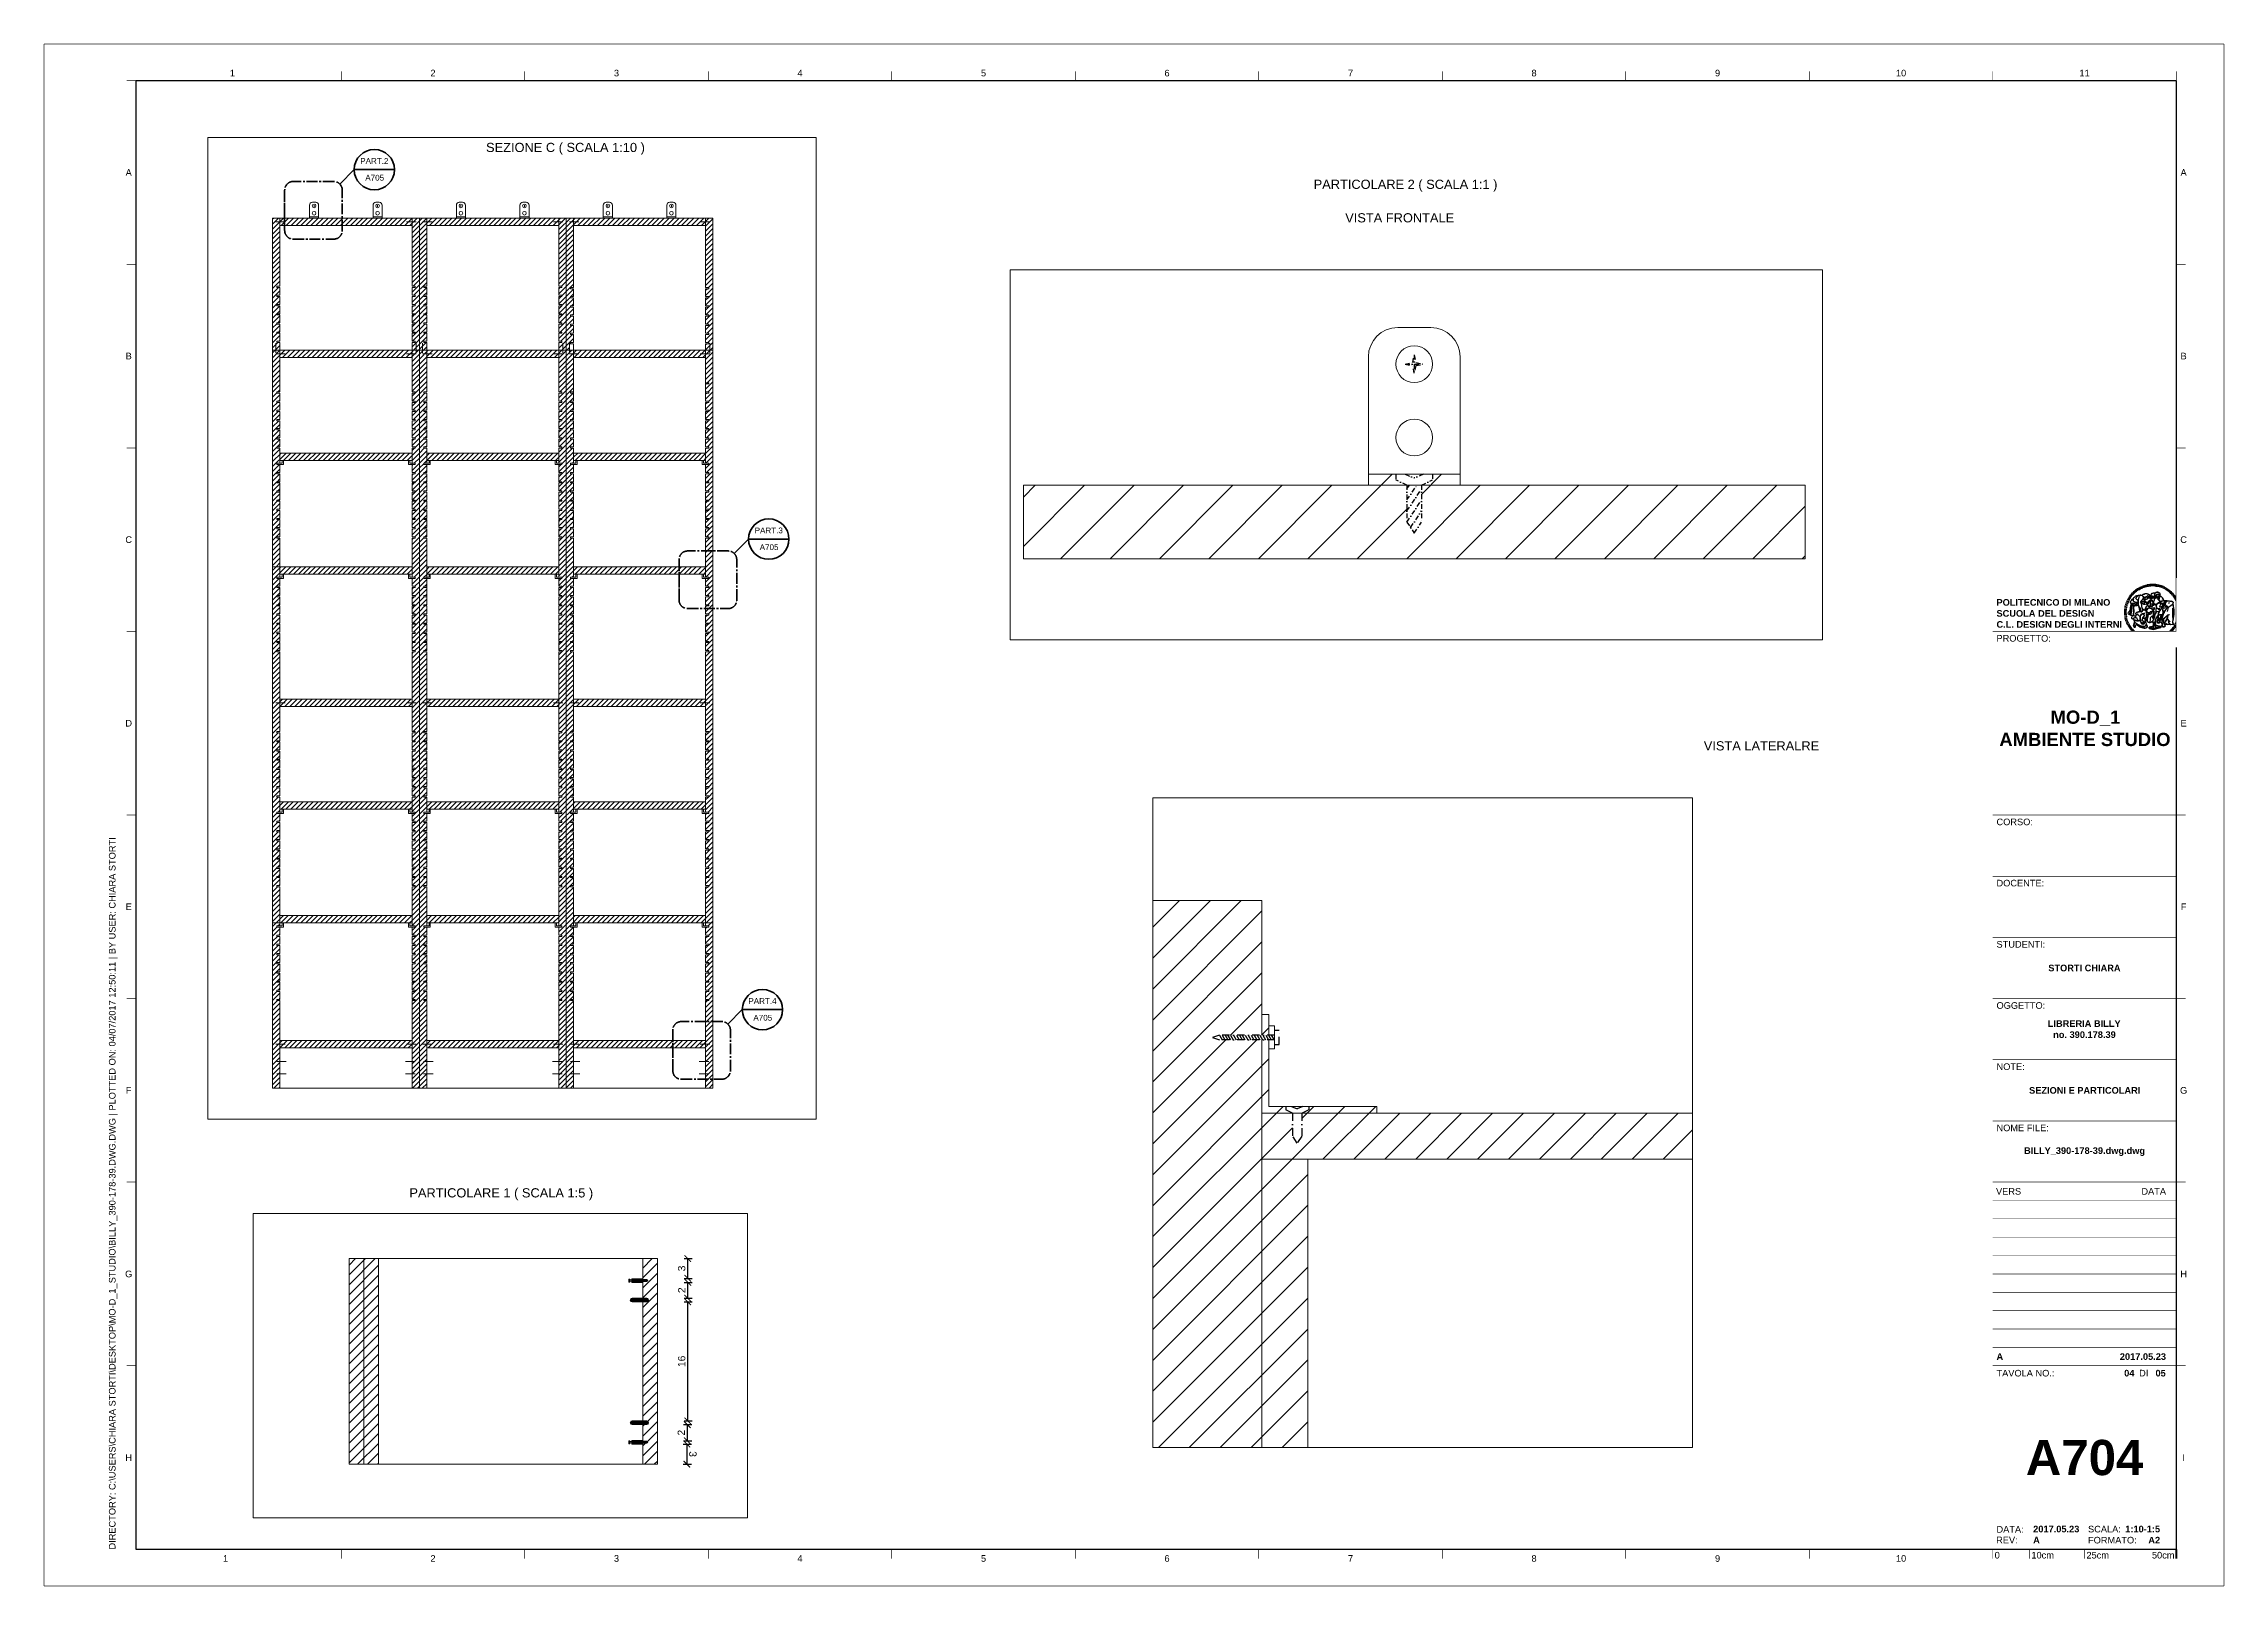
# Paper-space layout 'A704' of a CAD drawing. Header units: millimetres. Extents: x 0 to 594, y 0 to 420.
# The model-space entities are those that its viewports show. They can reach past a viewport. Long polylines and large blocks are cut down to what shows.
import ezdxf
from ezdxf.enums import TextEntityAlignment as Align

# ---------------------------------------------------------------- set-up
doc = ezdxf.new("R2010")
doc.units = ezdxf.units.MM
doc.set_wipeout_variables(frame=1)
doc.linetypes.add('CENTER2', pattern=[1.125, 0.75, -0.125, 0.125, -0.125])
doc.linetypes.add('TRATTOPUNTO', pattern=[25.4, 12.7, -6.35, 0, -6.35])
for name, color, linetype, lineweight in [('A-FURN', 2, 'Continuous', 18), ('A-FURN-SEZ', 8, 'Continuous', 9), ('A-SECT A-MCUT', 12, 'Continuous', 35), ('linee', 250, 'Continuous', 15), ('LINEE DI SEZIONE', 12, 'Continuous', 15)]:
    doc.layers.add(name, color=color, linetype=linetype, lineweight=lineweight)
for name, color, linetype in [('DETTAGLI', 4, 'TRATTOPUNTO'), ('G-ANNO-LOGO', 3, 'Continuous'), ('G-ANNO-TEXT', 3, 'Continuous'), ('G-ANNO-TTLB', 3, 'Continuous'), ('QUOTE', 5, 'Continuous'), ('SCRITTE', 5, 'Continuous')]:
    doc.layers.add(name, color=color, linetype=linetype)
doc.layers.add('G-ANNO-NPLT', color=210, linetype='Continuous', plot=False)
doc.styles.add('ARIAL', font='arial.ttf')
doc.styles.add('ARIAL-BOLD', font='')
doc.styles.add('E-ARIAL', font='arial.ttf')
doc.styles.get("Standard").update_dxf_attribs({"font": 'arial.ttf'})
doc.styles.get('ARIAL-BOLD').set_extended_font_data('Arial', bold=True)
doc.dimstyles.new('QUOTA', dxfattribs={"dimtxt": 2, "dimasz": 1.8, "dimexe": 1.25, "dimexo": 0.625, "dimtad": 1, "dimdec": 0, "dimtxsty": 'Standard', "dimblk": 'ARCHTICK', "dimcen": 2.5, "dimclrd": 256, "dimclre": 256, "dimclrt": 256, "dimadec": 0, "dimazin": 0, "dimtfac": 1, "dimtdec": 0, "dimtmove": 0, "dimatfit": 3, "dimldrblk": 'ARCHTICK', "dimfxl": 1, "dimfxlon": 1, "dimlwd": -1, "dimlwe": -1, "dimarcsym": 0})

psp = doc.layouts.new('A704')

# ---------------------------------------------------------------- texts
at = {"layer": 'SCRITTE', "char_height": 2.5, "attachment_point": 1}
for s, width, heights, insert in [('SEZIONE C ( SCALA 1:10 )', 123.6262, [0], (120.46, 393.07)), ('PARTICOLARE 2 ( SCALA 1:1 )', 84.5891, [2.17], (345.95, 383.03)), ('VISTA FRONTALE', 84.5891, [2.17], (354.55, 373.9)), ('PARTICOLARE 1 ( SCALA 1:5 )', 84.5891, [2.17], (99.57, 108.34))]:
    psp.add_mtext_dynamic_manual_height_columns(s, width=width, gutter_width=12.5, heights=heights, dxfattribs=dict(at, insert=insert))
at = {"layer": 'SCRITTE'}
note = psp.add_mtext_dynamic_manual_height_columns('VISTA LATERALRE\\P', width=84.5891, gutter_width=12.5, heights=[2.17, 0], dxfattribs=dict(at, insert=(355.16, 230.09), char_height=2.5, attachment_point=1))

msp = doc.modelspace()

# ---------------------------------------------------------------- blocks, each defined once
blk = doc.blocks.new('A1_GRID_LAYOUT')
at = {"layer": 'G-ANNO-NPLT', "const_width": 0.18}
for points in [[(594, 420), (0, 420)], [(0, 0), (0, 420)], [(594, 0), (594, 420)], [(594, 0), (0, 0)]]:
    blk.add_lwpolyline(points, dxfattribs=at)
at = {"layer": 'G-ANNO-TTLB'}
for p, q in [((25, 410), (25, 10)), ((581, 410), (25, 410)), ((581, 10), (581, 410)), ((25, 10), (581, 10))]:
    blk.add_line(p, q, dxfattribs=at)
at = {"layer": 'G-ANNO-TTLB', "const_width": 0.18, "flags": 128}
for points in [[(25, 410), (22.5, 410)], [(81, 412.5), (81, 410)], [(131, 412.5), (131, 410)], [(181, 412.5), (181, 410)], [(231, 412.5), (231, 410)], [(281, 412.5), (281, 410)], [(331, 412.5), (331, 410)], [(381, 412.5), (381, 410)], [(431, 412.5), (431, 410)], [(481, 412.5), (481, 410)], [(531, 412.5), (531, 410)], [(581, 412.5), (581, 410)], [(25, 360), (22.5, 360)], [(583.5, 360), (581, 360)], [(25, 310), (22.5, 310)], [(583.5, 310), (581, 310)], [(25, 260), (22.5, 260)], [(583.5, 260), (581, 260)], [(25, 210), (22.5, 210)], [(583.5, 210), (581, 210)], [(25, 160), (22.5, 160)], [(583.5, 160), (581, 160)], [(25, 110), (22.5, 110)], [(583.5, 110), (581, 110)], [(583.5, 110), (581, 110)], [(25, 60), (22.5, 60)], [(583.5, 60), (581, 60)], [(583.5, 60), (581, 60)], [(81, 10), (81, 7.5)], [(131, 10), (131, 7.5)], [(181, 10), (181, 7.5)], [(231, 10), (231, 7.5)], [(281, 10), (281, 7.5)], [(331, 10), (331, 7.5)], [(381, 10), (381, 7.5)], [(431, 10), (431, 7.5)], [(481, 10), (481, 7.5)], [(531, 10), (531, 7.5)], [(581, 10), (581, 7.5)]]:
    blk.add_lwpolyline(points, dxfattribs=at)
at = {"layer": 'G-ANNO-TEXT', "style": 'ARIAL'}
for s, p in [('1', (51.35, 412.07)), ('2', (106, 412.07)), ('3', (156, 412.07)), ('4', (206, 412.07)), ('5', (256, 412.07)), ('6', (306, 412.07)), ('7', (356, 412.07)), ('8', (406, 412.07)), ('9', (456, 412.07)), ('10', (506, 412.07)), ('11', (556, 412.07)), ('A', (23.09, 385)), ('A', (582.98, 385)), ('B', (23.09, 335)), ('B', (582.98, 335)), ('C', (23.09, 285)), ('C', (582.98, 285)), ('D', (23.09, 235)), ('E', (582.98, 235)), ('E', (23.09, 185)), ('F', (582.98, 185)), ('F', (23.09, 135)), ('G', (582.98, 135)), ('G', (23.09, 85)), ('H', (582.98, 85)), ('H', (23.09, 35)), ('I', (582.98, 35)), ('1', (49.49, 7.51)), ('2', (106, 7.51)), ('3', (156, 7.51)), ('4', (206, 7.51)), ('5', (256, 7.51)), ('6', (306, 7.51)), ('7', (356, 7.51)), ('8', (406, 7.51)), ('9', (456, 7.51)), ('10', (506, 7.51))]:
    blk.add_text(s, height=1.8, dxfattribs=at).set_placement(p, align=Align.MIDDLE_CENTER)
at = {"layer": 'G-ANNO-TEXT', "insert": (17.7, 9.95), "char_height": 1.8, "attachment_point": 1, "rotation": 90, "style": 'ARIAL'}
blk.add_mtext_dynamic_manual_height_columns('DIRECTORY: C:\\\\USERS\\\\CHIARA STORTI\\\\DESKTOP\\\\MO-D_1_STUDIO\\\\BILLY_390-178-39.DWG.DWG | PLOTTED ON: 04/07/2017 12:50:11 | BY USER: CHIARA STORTI', width=412.209, gutter_width=9, heights=[0], dxfattribs=at)
blk = doc.blocks.new('logoPolimi')
for p, q in [((-1.49, 1.84), (-1.36, 1.68)), ((-1.41, 1.91), (-1.28, 1.74)), ((-1.32, 1.97), (-1.2, 1.8)), ((-1.22, 2.03), (-1.11, 1.85)), ((-1.13, 2.09), (-1.03, 1.9)), ((-1.03, 2.14), (-0.94, 1.95)), ((-0.93, 2.18), (-0.84, 1.99)), ((-0.83, 2.22), (-0.75, 2.03)), ((-0.72, 2.26), (-0.66, 2.06)), ((-0.61, 2.29), (-0.56, 2.09)), ((-0.51, 2.32), (-0.46, 2.11)), ((-0.4, 2.34), (-0.36, 2.13)), ((-0.29, 2.35), (-0.26, 2.14)), ((-0.18, 2.36), (-0.16, 2.15)), ((-0.07, 2.37), (-0.06, 2.16)), ((0.04, 2.37), (0.04, 2.16)), ((0.15, 2.36), (0.14, 2.16)), ((0.26, 2.36), (0.24, 2.15)), ((0.37, 2.34), (0.34, 2.13)), ((0.48, 2.32), (0.44, 2.12)), ((0.59, 2.3), (0.54, 2.09)), ((0.69, 2.27), (0.63, 2.07)), ((0.8, 2.23), (0.73, 2.03)), ((0.9, 2.19), (0.82, 2)), ((1, 2.15), (0.91, 1.96)), ((1.1, 2.1), (1, 1.91)), ((1.2, 2.04), (1.09, 1.86)), ((1.29, 1.99), (1.18, 1.81)), ((1.38, 1.92), (1.26, 1.75)), ((1.47, 1.86), (1.34, 1.69)), ((-2.37, 0.12), (-2.16, 0.11)), ((-2.37, 0.01), (-2.16, 0.01)), ((-2.36, 0.23), (-2.15, 0.21)), ((-2.35, 0.34), (-2.14, 0.31)), ((-2.33, 0.45), (-2.12, 0.41)), ((-2.3, 0.55), (-2.1, 0.51)), ((-2.28, 0.66), (-2.07, 0.6)), ((-2.24, 0.77), (-2.04, 0.7)), ((-2.2, 0.87), (-2.01, 0.79)), ((-2.16, 0.97), (-1.97, 0.89)), ((-2.11, 1.07), (-1.93, 0.98)), ((-2.06, 1.17), (-1.88, 1.07)), ((-2.01, 1.26), (-1.83, 1.15)), ((-1.94, 1.36), (-1.77, 1.24)), ((-1.88, 1.45), (-1.71, 1.32)), ((-1.84, 0.03), (-1.82, 0.35)), ((-1.81, 1.53), (-1.65, 1.4)), ((-1.74, 1.61), (-1.58, 1.47)), ((-1.73, 0.59), (-1.73, 0.59)), ((-1.73, 0.59), (-1.73, 0.59)), ((-1.66, 1.69), (-1.51, 1.54)), ((-1.65, 0.57), (-1.65, 0.57)), ((-1.59, 1.12), (-1.59, 1.12)), ((-1.58, 1.77), (-1.44, 1.61)), ((-1.51, 0.55), (-1.51, 0.55)), ((-1.51, 0.55), (-1.51, 0.55)), ((-1.31, 0.79), (-1.21, 0.75)), ((-1.21, 0.75), (-1.31, 0.79)), ((-1.21, 0.75), (-1.31, 0.79)), ((-1.21, 0.75), (-1.21, 0.75)), ((-1.21, 0.75), (-1.21, 0.75)), ((-1.19, 0.76), (-1.19, 0.76)), ((-1.19, 0.76), (-1.19, 0.76)), ((-1.17, 0.99), (-1.18, 0.99)), ((-1.18, 0.99), (-1.17, 0.99)), ((-1.16, 0.57), (-1.16, 0.57)), ((-1.16, 0.57), (-1.16, 0.57)), ((-1.1, 0.01), (-0.99, 0.06)), ((-0.99, 0.06), (-1.1, 0.01)), ((-0.99, 0.06), (-1.1, 0.01)), ((-0.99, 0.06), (-0.99, 0.06)), ((-0.99, 0.06), (-0.99, 0.06)), ((-0.97, 0.79), (-0.98, 0.79)), ((-0.89, 0.84), (-0.97, 0.79)), ((-0.97, 0.79), (-0.89, 0.84)), ((-0.96, 1.41), (-0.96, 1.41)), ((-0.96, 1.41), (-0.96, 1.41)), ((-0.89, 0.84), (-0.82, 0.87)), ((-0.82, 0.87), (-0.89, 0.84)), ((-0.89, 0.84), (-0.82, 0.87)), ((-0.88, 0.83), (-0.89, 0.84)), ((-0.85, 1.39), (-0.85, 1.39)), ((-0.85, 1.39), (-0.85, 1.39)), ((-0.84, 0.14), (-0.84, 0.14)), ((-0.77, 1.08), (-0.78, 1.08)), ((-0.78, 1.08), (-0.77, 1.08)), ((-0.61, 1.12), (-0.77, 1.08)), ((-0.77, 1.08), (-0.61, 1.12)), ((-0.77, 1.08), (-0.61, 1.12)), ((-0.75, 1.3), (-0.76, 1.29)), ((-0.76, 1.29), (-0.75, 1.3)), ((-0.65, 0.99), (-0.7, 0.96)), ((-0.69, 0.18), (-0.68, 0.18)), ((-0.66, 0.93), (-0.66, 0.93)), ((-0.66, 0.93), (-0.64, 0.93)), ((-0.66, 0.93), (-0.66, 0.93)), ((-0.66, 0.93), (-0.66, 0.93)), ((-0.63, 1.01), (-0.63, 1.01)), ((-0.63, 1.01), (-0.62, 1.01)), ((-0.63, 0.66), (-0.63, 0.66)), ((-0.6, 1.12), (-0.61, 1.12)), ((-0.61, 1.12), (-0.6, 1.12)), ((-0.61, 1.12), (-0.6, 1.12)), ((-0.61, 0.86), (-0.57, 0.85)), ((-0.57, 0.85), (-0.61, 0.86)), ((-0.61, 0.86), (-0.57, 0.85)), ((-0.53, 1.08), (-0.6, 1.12)), ((-0.6, 1.12), (-0.6, 1.11)), ((-0.6, 1.12), (-0.53, 1.08)), ((-0.57, 0.8), (-0.59, 0.8)), ((-0.57, 0.85), (-0.53, 0.84)), ((-0.57, 0.85), (-0.57, 0.85)), ((-0.57, 0.85), (-0.57, 0.85)), ((-0.57, 0.85), (-0.53, 0.84)), ((-0.56, 0.29), (-0.49, 0.48)), ((-0.56, 0.14), (-0.56, 0.29)), ((-0.5, 0.11), (-0.56, 0.14)), ((-0.53, 0.84), (-0.51, 0.84)), ((-0.53, 0.84), (-0.51, 0.84)), ((-0.53, 0.84), (-0.53, 0.84)), ((-0.51, 0.11), (-0.51, 0.11)), ((-0.51, 0.11), (-0.51, 0.11)), ((-0.34, 0.33), (-0.5, 0.11)), ((-0.49, 0.48), (-0.41, 0.55)), ((-0.42, 0.8), (-0.47, 0.79)), ((-0.42, 0.8), (-0.47, 0.79)), ((-0.47, 0.79), (-0.45, 0.76)), ((-0.47, 0.79), (-0.45, 0.76)), ((-0.45, 1.14), (-0.42, 1.11)), ((-0.42, 1.26), (-0.36, 1.22)), ((-0.41, 0.55), (-0.34, 0.49)), ((-0.4, 1.37), (-0.38, 1.38)), ((-0.39, 1.37), (-0.4, 1.37)), ((-0.35, 1.33), (-0.4, 1.37)), ((-0.39, 1.24), (-0.4, 1.23)), ((-0.38, 1.14), (-0.38, 1.14)), ((-0.34, 0.49), (-0.09, 0.48)), ((-0.16, 0.32), (-0.34, 0.33)), ((-0.14, 0.32), (-0.31, 0.34)), ((-0.28, 1.3), (-0.29, 1.3)), ((-0.28, 1.3), (-0.28, 1.3)), ((-0.16, 1.24), (-0.16, 1.25)), ((-0.16, 1.25), (-0.16, 1.25)), ((-0.16, 0.49), (-0.14, 0.64)), ((-0.06, 0.27), (-0.16, 0.32)), ((-0.1, 0.88), (-0.09, 0.87)), ((-0.08, 1.37), (-0.08, 1.38)), ((-0.08, 1.23), (-0.05, 1.21)), ((-0.05, 1.21), (-0.08, 1.23)), ((-0.08, 1.23), (-0.05, 1.21)), ((-0.03, 0.26), (-0.06, 0.27)), ((-0.05, 1.21), (-0.04, 1.21)), ((-0.04, 1.21), (-0.05, 1.21)), ((-0.04, 1.21), (-0.04, 1.21)), ((-0.04, 1.21), (-0.04, 1.21)), ((-0.04, 0.48), (-0.03, 0.26)), ((0.03, 1.15), (0.03, 1.15)), ((0.03, 0.66), (0.03, 0.67)), ((0.07, 0.58), (0.07, 0.57)), ((0.1, 1.18), (0.1, 1.18)), ((0.1, 0.84), (0.1, 0.84)), ((0.13, 1.32), (0.17, 1.19)), ((0.14, 0.71), (0.34, 0.65)), ((0.31, 0.56), (0.17, 0.63)), ((0.27, 1.61), (0.27, 1.61)), ((0.27, 1.61), (0.27, 1.61)), ((0.27, 1.61), (0.27, 1.61)), ((0.29, 1.29), (0.29, 1.29)), ((0.29, 1.29), (0.29, 1.29)), ((0.29, 1.29), (0.29, 1.29)), ((0.29, 1.29), (0.29, 1.29)), ((0.33, 0.49), (0.34, 0.49)), ((0.33, 0.03), (0.35, 0.03)), ((0.33, 0.03), (0.35, 0.03)), ((0.34, 0.65), (0.34, 0.64)), ((0.35, 0.03), (0.57, 0.06)), ((0.35, 0.03), (0.57, 0.06)), ((0.35, 0.03), (0.35, 0.03)), ((0.35, 0.03), (0.35, 0.03)), ((0.38, 1.36), (0.37, 1.35)), ((0.38, 0.34), (0.37, 0.34)), ((0.38, 0.34), (0.38, 0.34)), ((0.43, 0.67), (0.39, 0.64)), ((0.49, 1.05), (0.51, 1.13)), ((0.51, 1.13), (0.49, 1.05)), ((0.49, 1.05), (0.51, 1.13)), ((0.51, 1.31), (0.5, 1.29)), ((0.51, 1.13), (0.52, 1.23)), ((0.52, 1.23), (0.51, 1.23)), ((0.51, 1.23), (0.52, 1.23)), ((0.52, 1.23), (0.51, 1.13)), ((0.51, 1.13), (0.52, 1.23)), ((0.52, 1.24), (0.6, 1.37)), ((0.52, 1.23), (0.6, 1.36)), ((0.6, 1.36), (0.52, 1.23)), ((0.52, 1.23), (0.52, 1.23)), ((0.52, 1.23), (0.52, 1.24)), ((0.52, 1.23), (0.52, 1.23)), ((0.55, 1.07), (0.53, 1.06)), ((0.53, 1.04), (0.53, 1.06)), ((0.53, 1.05), (0.53, 1.04)), ((0.54, 0.3), (0.63, 0.32)), ((0.54, -0.08), (0.61, 0.06)), ((0.61, 0.06), (0.54, -0.08)), ((0.54, -0.08), (0.61, 0.06)), ((0.56, 0.19), (0.59, 0.21)), ((0.57, 1.07), (0.57, 1.07)), ((0.57, 1.07), (0.57, 1.07)), ((0.57, 1.07), (0.57, 1.07)), ((0.57, 1.07), (0.57, 1.07)), ((0.57, 1.07), (0.57, 1.07)), ((0.57, 1.07), (0.57, 1.07)), ((0.57, 1.07), (0.57, 1.07)), ((0.58, 0.3), (0.59, 0.29)), ((0.59, 0.78), (0.59, 0.79)), ((0.59, 0.79), (0.59, 0.79)), ((0.59, 0.79), (0.59, 0.79)), ((0.59, 0.79), (0.59, 0.78)), ((0.61, 0.06), (0.6, 0.07)), ((0.6, 0.07), (0.61, 0.06)), ((0.61, 0.06), (0.61, 0.07)), ((0.62, 0.21), (0.65, 0.22)), ((0.64, 1.37), (0.65, 1.37)), ((0.69, 0.86), (0.68, 0.86)), ((0.68, 0.86), (0.69, 0.86)), ((0.68, 0.76), (0.68, 0.76)), ((0.76, 0.26), (0.76, 0.26)), ((0.82, 0.35), (0.84, 0.36)), ((0.82, 0.35), (0.82, 0.35)), ((0.84, 0.36), (0.84, 0.37)), ((0.85, 0.34), (1.05, 0.35)), ((0.93, 1.05), (0.93, 1.05)), ((0.93, 1.05), (0.93, 1.05)), ((0.93, 1.05), (0.93, 1.04)), ((0.93, 1.05), (0.93, 1.05)), ((0.97, 0.66), (0.96, 0.66)), ((1.01, 0.97), (0.98, 0.96)), ((1.17, 0.96), (1.17, 0.95)), ((1.17, 0.95), (1.17, 0.95)), ((1.34, 0.37), (1.26, 0.04)), ((1.27, 0.37), (1.27, 0.38)), ((1.28, 0.95), (1.28, 0.95)), ((1.37, 0.73), (1.46, 0.81)), ((1.41, 0.4), (1.41, 0.41)), ((1.56, 1.79), (1.42, 1.63)), ((1.64, 1.71), (1.49, 1.56)), ((1.49, 0.9), (1.57, 0.92)), ((1.72, 1.63), (1.56, 1.49)), ((1.67, 0.6), (1.57, 0.53)), ((1.79, 1.55), (1.63, 1.41)), ((1.86, 1.47), (1.7, 1.34)), ((1.93, 1.38), (1.76, 1.26)), ((1.99, 1.29), (1.81, 1.17)), ((2.05, 1.19), (1.87, 1.09)), ((2.1, 1.1), (1.92, 1)), ((2.15, 1), (1.96, 0.91)), ((2.19, 0.9), (2, 0.82)), ((2.23, 0.79), (2.04, 0.72)), ((2.27, 0.69), (2.07, 0.63)), ((2.3, 0.58), (2.09, 0.53)), ((2.32, 0.47), (2.12, 0.43)), ((2.34, 0.37), (2.13, 0.33)), ((2.36, 0.26), (2.15, 0.23)), ((2.37, 0.15), (2.16, 0.13)), ((2.37, 0.04), (2.16, 0.03)), ((-2.37, -0.1), (-2.16, -0.09)), ((-2.36, -0.21), (-2.15, -0.19)), ((-2.35, -0.32), (-2.14, -0.29)), ((-2.33, -0.43), (-2.12, -0.39)), ((-2.31, -0.54), (-2.1, -0.49)), ((-2.28, -0.65), (-2.08, -0.59)), ((-2.25, -0.75), (-2.05, -0.69)), ((-2.21, -0.86), (-2.02, -0.78)), ((-2.17, -0.96), (-1.98, -0.87)), ((-2.12, -1.06), (-1.93, -0.96)), ((-2.07, -1.16), (-1.89, -1.05)), ((-2.04, -0.15), (-1.97, -0.2)), ((-2.01, -1.25), (-1.84, -1.14)), ((-1.95, -1.34), (-1.78, -1.22)), ((-1.89, -1.43), (-1.72, -1.31)), ((-1.82, -1.52), (-1.66, -1.38)), ((-1.75, -1.6), (-1.59, -1.46)), ((-1.67, -1.68), (-1.52, -1.53)), ((-1.58, -0.12), (-1.6, -0.18)), ((-1.6, -0.18), (-1.58, -0.28)), ((-1.57, -0.54), (-1.59, -0.54)), ((-1.59, -0.54), (-1.59, -0.54)), ((-1.59, -1.76), (-1.45, -1.6)), ((-1.56, -0.32), (-1.56, -0.31)), ((-1.56, -0.31), (-1.56, -0.31)), ((-1.53, -0.65), (-1.53, -0.65)), ((-1.53, -0.65), (-1.53, -0.65)), ((-1.51, -1.83), (-1.37, -1.67)), ((-1.48, -0.86), (-1.48, -0.85)), ((-1.42, -0.37), (-1.42, -0.37)), ((-1.42, -1.9), (-1.29, -1.73)), ((-1.38, -0.46), (-1.38, -0.46)), ((-1.33, -1.96), (-1.21, -1.79)), ((-1.31, -0.24), (-1.31, -0.23)), ((-1.31, -0.23), (-1.31, -0.24)), ((-1.23, -0.19), (-1.23, -0.19)), ((-1.23, -0.19), (-1.23, -0.19)), ((-1.23, -0.19), (-1.23, -0.19)), ((-1.23, -0.19), (-1.23, -0.19)), ((-1.01, -0.39), (-1.02, -0.39)), ((-1.02, -0.39), (-1.01, -0.39)), ((-1.02, -0.7), (-1.02, -0.7)), ((-1.02, -0.7), (-1.02, -0.7)), ((-1.02, -0.7), (-1.02, -0.7)), ((-0.79, -0.51), (-0.83, -0.58)), ((-0.83, -0.58), (-0.79, -0.51)), ((-0.83, -0.58), (-0.79, -0.51)), ((-0.78, -1.05), (-0.83, -0.94)), ((-0.83, -0.94), (-0.78, -1.05)), ((-0.83, -0.94), (-0.83, -0.94)), ((-0.83, -0.94), (-0.78, -1.05)), ((-0.82, -1.23), (-0.82, -1.23)), ((-0.82, -1.23), (-0.77, -1.23)), ((-0.77, -1.23), (-0.82, -1.23)), ((-0.82, -1.23), (-0.82, -1.23)), ((-0.77, -1.23), (-0.82, -1.23)), ((-0.75, -0.96), (-0.8, -0.89)), ((-0.8, -0.89), (-0.79, -0.92)), ((-0.79, -0.92), (-0.8, -0.89)), ((-0.8, -0.89), (-0.75, -0.96)), ((-0.79, -0.92), (-0.8, -0.89)), ((-0.8, -0.89), (-0.8, -0.89)), ((-0.8, -0.89), (-0.75, -0.96)), ((-0.79, -0.92), (-0.78, -0.95)), ((-0.78, -0.95), (-0.79, -0.92)), ((-0.78, -0.95), (-0.79, -0.92)), ((-0.77, -0.49), (-0.78, -0.48)), ((-0.78, -0.48), (-0.77, -0.49)), ((-0.78, -0.95), (-0.76, -1)), ((-0.76, -1), (-0.78, -0.95)), ((-0.76, -1), (-0.78, -0.95)), ((-0.71, -0.89), (-0.75, -0.87)), ((-0.75, -0.87), (-0.71, -0.89)), ((-0.75, -0.87), (-0.71, -0.89)), ((-0.72, -1.01), (-0.75, -0.96)), ((-0.75, -0.96), (-0.72, -1.01)), ((-0.75, -0.96), (-0.72, -1.01)), ((-0.64, -0.93), (-0.71, -0.89)), ((-0.71, -0.89), (-0.64, -0.93)), ((-0.71, -0.89), (-0.64, -0.93)), ((-0.66, -0.53), (-0.66, -0.53)), ((-0.66, -0.53), (-0.66, -0.53)), ((-0.66, -0.53), (-0.66, -0.53)), ((-0.39, -0.81), (-0.51, -0.69)), ((-0.51, -1.04), (-0.5, -1.04)), ((-0.48, -0.42), (-0.48, -0.42)), ((-0.48, -0.42), (-0.48, -0.42)), ((-0.48, -0.42), (-0.48, -0.42)), ((-0.41, -0.51), (-0.41, -0.51)), ((-0.38, -0.05), (-0.39, -0.12)), ((-0.39, -0.12), (-0.37, -0.1)), ((-0.35, -0.14), (-0.37, -0.08)), ((-0.37, -0.09), (-0.37, -0.09)), ((-0.33, -0.12), (-0.35, -0.14)), ((-0.32, -0.14), (-0.35, -0.14)), ((-0.35, -0.18), (-0.34, -0.22)), ((-0.34, -0.08), (-0.29, -0.16)), ((-0.34, -0.22), (-0.34, -0.22)), ((-0.27, -0.17), (-0.32, -0.14)), ((-0.25, -0.91), (-0.26, -0.9)), ((-0.26, -1.29), (0.1, -1.2)), ((0.1, -1.2), (-0.26, -1.29)), ((0.08, -1.4), (-0.26, -1.29)), ((-0.26, -1.29), (0.08, -1.4)), ((-0.26, -1.38), (-0.26, -1.29)), ((-0.26, -1.29), (-0.26, -1.29)), ((-0.26, -1.29), (-0.26, -1.38)), ((-0.26, -1.29), (0.08, -1.4)), ((-0.26, -1.29), (-0.26, -1.29)), ((0.08, -1.49), (-0.26, -1.38)), ((-0.26, -1.38), (0.09, -1.49)), ((-0.14, -0.15), (-0.16, -0.13)), ((-0.11, -0.04), (-0.12, -0.05)), ((-0.04, -0.41), (-0.01, -0.44)), ((-0.01, -0.44), (-0.04, -0.41)), ((-0.04, -0.41), (-0.01, -0.44)), ((0.07, -0.84), (0.07, -0.84)), ((0.07, -0.84), (0.07, -0.84)), ((0.1, -1.2), (0.08, -1.32)), ((0.08, -1.32), (0.13, -1.2)), ((0.08, -1.4), (0.72, -1.22)), ((0.72, -1.22), (0.08, -1.4)), ((0.08, -1.4), (0.72, -1.22)), ((0.72, -1.31), (0.08, -1.49)), ((0.08, -1.44), (0.08, -1.4)), ((0.08, -1.4), (0.08, -1.44)), ((0.08, -1.4), (0.08, -1.49)), ((0.08, -1.49), (0.08, -1.44)), ((0.08, -1.44), (0.08, -1.44)), ((0.08, -1.44), (0.08, -1.45)), ((0.08, -1.45), (0.08, -1.46)), ((0.08, -1.46), (0.08, -1.49)), ((0.1, -1.01), (0.09, -0.86)), ((0.1, -1.01), (0.09, -0.86)), ((0.09, -1.49), (0.72, -1.31)), ((0.1, -1.2), (0.12, -1.04)), ((0.12, -1.04), (0.1, -1.2)), ((0.13, -1.2), (0.1, -1.2)), ((0.1, -1.2), (0.13, -1.2)), ((0.13, -1.2), (0.1, -1.2)), ((0.1, -1.2), (0.1, -1.2)), ((0.11, -0.44), (0.11, -0.44)), ((0.11, -0.44), (0.11, -0.44)), ((0.12, -0.21), (0.12, -0.21)), ((0.12, -0.21), (0.12, -0.21)), ((0.12, -0.21), (0.12, -0.21)), ((0.12, -0.21), (0.12, -0.21)), ((0.12, -0.21), (0.12, -0.21)), ((0.12, -0.21), (0.12, -0.21)), ((0.12, -0.21), (0.12, -0.21)), ((0.12, -0.21), (0.12, -0.21)), ((0.12, -0.21), (0.12, -0.21)), ((0.12, -0.21), (0.12, -0.21)), ((0.12, -0.21), (0.12, -0.21)), ((0.12, -0.21), (0.12, -0.21)), ((0.12, -0.21), (0.12, -0.21)), ((0.12, -0.56), (0.14, -0.53)), ((0.14, -0.53), (0.12, -0.56)), ((0.12, -0.56), (0.14, -0.53)), ((0.12, -1.04), (0.12, -1.04)), ((0.12, -1.04), (0.12, -1.04)), ((0.12, -1.04), (0.12, -1.04)), ((0.21, -0.99), (0.13, -1.2)), ((0.13, -1.2), (0.21, -0.99)), ((0.36, -1.14), (0.13, -1.2)), ((0.13, -1.2), (0.26, -1.17)), ((0.14, -0.53), (0.16, -0.49)), ((0.16, -0.49), (0.14, -0.53)), ((0.14, -0.53), (0.16, -0.49)), ((0.16, -0.49), (0.16, -0.49)), ((0.16, -0.49), (0.16, -0.49)), ((0.28, -1.19), (0.21, -0.99)), ((0.21, -0.99), (0.31, -1.27)), ((0.24, -0.17), (0.24, -0.16)), ((0.24, -0.16), (0.24, -0.17)), ((0.25, -0.84), (0.25, -0.88)), ((0.25, -0.88), (0.25, -0.84)), ((0.25, -0.88), (0.25, -0.84)), ((0.25, -0.88), (0.29, -1.17)), ((0.26, -0.88), (0.25, -0.88)), ((0.31, -1.27), (0.25, -0.88)), ((0.26, -1.17), (0.28, -1.16)), ((0.28, -1.16), (0.36, -1.14)), ((0.29, -1.17), (0.28, -1.19)), ((0.36, -1.14), (0.72, -1.22)), ((0.72, -1.22), (0.36, -1.14)), ((0.49, -0.31), (0.49, -0.31)), ((0.49, -0.31), (0.49, -0.31)), ((0.5, -0.27), (0.5, -0.27)), ((0.51, -0.27), (0.51, -0.27)), ((0.72, -0.81), (0.75, -0.89)), ((0.72, -1.22), (0.72, -1.31)), ((0.72, -1.31), (0.72, -1.22)), ((0.74, -0.23), (0.74, -0.23)), ((0.74, -0.23), (0.75, -0.24)), ((0.75, -0.23), (0.75, -0.23)), ((0.86, -0.25), (0.82, -0.34)), ((0.87, -0.22), (0.86, -0.23)), ((0.87, -0.22), (0.86, -0.25)), ((0.96, -0.58), (0.96, -0.57)), ((1.05, -1.05), (1.04, -1.05)), ((1.28, -2), (1.17, -1.82)), ((1.37, -1.93), (1.25, -1.76)), ((1.31, -0.27), (1.3, -0.26)), ((1.3, -0.26), (1.3, -0.26)), ((1.3, -0.26), (1.3, -0.26)), ((1.3, -0.26), (1.31, -0.27)), ((1.3, -0.26), (1.3, -0.26)), ((1.46, -1.87), (1.33, -1.7)), ((1.54, -1.8), (1.41, -1.64)), ((1.63, -1.72), (1.48, -1.57)), ((1.71, -1.65), (1.55, -1.5)), ((1.78, -1.57), (1.62, -1.43)), ((1.85, -1.48), (1.69, -1.35)), ((1.92, -1.39), (1.75, -1.27)), ((1.98, -1.3), (1.81, -1.19)), ((2.04, -1.21), (1.86, -1.1)), ((2.09, -1.11), (1.91, -1.01)), ((2.14, -1.01), (1.95, -0.92)), ((2.19, -0.91), (1.99, -0.83)), ((2.23, -0.81), (2.03, -0.74)), ((2.26, -0.7), (2.06, -0.64)), ((2.29, -0.6), (2.09, -0.55)), ((2.32, -0.49), (2.11, -0.45)), ((2.34, -0.38), (2.13, -0.35)), ((2.35, -0.27), (2.15, -0.25)), ((2.37, -0.08), (2.16, -0.07)), ((2.36, -0.16), (2.16, -0.15)), ((-1.24, -2.02), (-1.13, -1.84)), ((-1.14, -2.08), (-1.04, -1.89)), ((-1.04, -2.13), (-0.95, -1.94)), ((-0.94, -2.18), (-0.86, -1.98)), ((-0.84, -2.22), (-0.77, -2.02)), ((-0.74, -2.25), (-0.67, -2.05)), ((-0.63, -2.29), (-0.57, -2.08)), ((-0.52, -2.31), (-0.48, -2.11)), ((-0.42, -2.33), (-0.38, -2.13)), ((-0.31, -2.35), (-0.28, -2.14)), ((-0.2, -2.36), (-0.18, -2.15)), ((-0.09, -2.37), (-0.08, -2.16)), ((0.03, -2.37), (0.02, -2.16)), ((0.14, -2.37), (0.12, -2.16)), ((0.25, -2.36), (0.22, -2.15)), ((0.35, -2.34), (0.32, -2.14)), ((0.46, -2.32), (0.42, -2.12)), ((0.57, -2.3), (0.52, -2.1)), ((0.68, -2.27), (0.62, -2.07)), ((0.78, -2.24), (0.71, -2.04)), ((0.89, -2.2), (0.81, -2)), ((0.99, -2.15), (0.9, -1.96)), ((1.09, -2.11), (0.99, -1.92)), ((1.19, -2.05), (1.08, -1.87))]:
    blk.add_line(p, q)
for points in [[(-1.9, 0.12), (-1.94, 0.02), (-2.05, -0.09), (-2.05, -0.09)], [(-1.86, 0.38), (-1.86, 0.38), (-1.87, 0.19), (-1.9, 0.12)], [(-1.76, 0.6), (-1.76, 0.6), (-1.84, 0.57), (-1.86, 0.38)], [(-1.86, -0.04), (-1.84, 0.02), (-1.84, 0.03), (-1.84, 0.03)], [(-1.82, 0.78), (-1.83, 0.8), (-1.85, 0.86), (-1.83, 0.88)], [(-1.82, 0.78), (-1.83, 0.8), (-1.85, 0.86), (-1.83, 0.88)], [(-1.83, 0.88), (-1.81, 0.9), (-1.76, 0.96), (-1.76, 0.96)], [(-1.83, 0.88), (-1.81, 0.9), (-1.76, 0.96), (-1.76, 0.96)], [(-1.76, 0.6), (-1.83, 0.7), (-1.78, 0.74), (-1.78, 0.74)], [(-1.78, 0.74), (-1.79, 0.74), (-1.83, 0.7), (-1.76, 0.6)], [(-1.78, 0.74), (-1.8, 0.76), (-1.81, 0.78), (-1.82, 0.78)], [(-1.78, 0.74), (-1.8, 0.76), (-1.81, 0.78), (-1.82, 0.78)], [(-1.82, 0.35), (-1.81, 0.5), (-1.73, 0.59), (-1.73, 0.59)], [(-1.82, -0.19), (-1.73, -0.07), (-1.75, 0.14), (-1.75, 0.3)], [(-1.75, 0.33), (-1.75, 0.17), (-1.73, -0.05), (-1.8, -0.17)], [(-1.78, 0.74), (-1.75, 0.72), (-1.72, 0.69), (-1.68, 0.7)], [(-1.68, 0.7), (-1.72, 0.69), (-1.75, 0.72), (-1.78, 0.74)], [(-1.68, 0.7), (-1.72, 0.69), (-1.75, 0.72), (-1.78, 0.74)], [(-1.78, 0.74), (-1.78, 0.74), (-1.78, 0.74), (-1.78, 0.74)], [(-1.76, 0.96), (-1.68, 1.1), (-1.59, 1.12), (-1.59, 1.12)], [(-1.76, 0.96), (-1.68, 1.1), (-1.6, 1.12), (-1.6, 1.12)], [(-1.73, 0.59), (-1.74, 0.59), (-1.75, 0.6), (-1.76, 0.6)], [(-1.73, 0.59), (-1.74, 0.59), (-1.75, 0.6), (-1.76, 0.6)], [(-1.75, 0.3), (-1.76, 0.47), (-1.65, 0.57), (-1.65, 0.57)], [(-1.65, 0.57), (-1.65, 0.57), (-1.76, 0.5), (-1.75, 0.33)], [(-1.65, 0.57), (-1.68, 0.58), (-1.7, 0.58), (-1.73, 0.59)], [(-1.65, 0.57), (-1.68, 0.58), (-1.7, 0.58), (-1.73, 0.59)], [(-1.5, 0.71), (-1.53, 0.74), (-1.61, 0.71), (-1.68, 0.7)], [(-1.68, 0.7), (-1.61, 0.71), (-1.53, 0.73), (-1.5, 0.71)], [(-1.5, 0.71), (-1.53, 0.73), (-1.61, 0.71), (-1.68, 0.7)], [(-1.51, 0.55), (-1.56, 0.56), (-1.61, 0.56), (-1.65, 0.57)], [(-1.65, 0.57), (-1.61, 0.56), (-1.56, 0.56), (-1.51, 0.55)], [(-1.51, 0.55), (-1.56, 0.56), (-1.61, 0.56), (-1.65, 0.57)], [(-1.59, 1.12), (-1.6, 1.06), (-1.61, 0.99), (-1.61, 0.97)], [(-1.61, 0.97), (-1.61, 0.99), (-1.6, 1.06), (-1.59, 1.12)], [(-1.61, 0.97), (-1.61, 0.99), (-1.6, 1.06), (-1.59, 1.12)], [(-1.61, 0.97), (-1.61, 0.95), (-1.56, 0.88), (-1.54, 0.87)], [(-1.54, 0.87), (-1.56, 0.88), (-1.61, 0.95), (-1.61, 0.97)], [(-1.54, 0.87), (-1.56, 0.88), (-1.61, 0.96), (-1.61, 0.97)], [(-1.59, 1.12), (-1.59, 1.13), (-1.59, 1.15), (-1.58, 1.16)], [(-1.59, 1.12), (-1.59, 1.13), (-1.59, 1.15), (-1.58, 1.16)], [(-1.58, 1.16), (-1.57, 1.21), (-1.52, 1.23), (-1.49, 1.25)], [(-1.58, 1.16), (-1.57, 1.21), (-1.52, 1.23), (-1.49, 1.25)], [(-1.58, 0.36), (-1.58, 0.48), (-1.51, 0.55), (-1.51, 0.55)], [(-1.51, 0.55), (-1.51, 0.55), (-1.58, 0.48), (-1.58, 0.36)], [(-1.51, 0.55), (-1.51, 0.55), (-1.58, 0.48), (-1.58, 0.36)], [(-1.55, 0.04), (-1.55, 0.08), (-1.58, 0.25), (-1.58, 0.36)], [(-1.58, 0.36), (-1.58, 0.25), (-1.55, 0.08), (-1.55, 0.04)], [(-1.58, 0.36), (-1.58, 0.25), (-1.55, 0.08), (-1.55, 0.04)], [(-1.58, -0.12), (-1.57, -0.06), (-1.55, 0.02), (-1.55, 0.04)], [(-1.55, 0.04), (-1.55, 0.02), (-1.57, -0.06), (-1.58, -0.12)], [(-1.55, 0.04), (-1.55, 0.02), (-1.56, -0.04), (-1.57, -0.1)], [(-1.54, 0.87), (-1.52, 0.85), (-1.47, 0.83), (-1.44, 0.83)], [(-1.44, 0.83), (-1.47, 0.83), (-1.52, 0.85), (-1.54, 0.87)], [(-1.45, 0.83), (-1.47, 0.83), (-1.52, 0.85), (-1.54, 0.87)], [(-1.51, 0.55), (-1.33, 0.54), (-1.16, 0.57), (-1.16, 0.57)], [(-1.16, 0.57), (-1.16, 0.57), (-1.33, 0.54), (-1.51, 0.55)], [(-1.16, 0.57), (-1.16, 0.57), (-1.33, 0.54), (-1.51, 0.55)], [(-1.5, 0.71), (-1.46, 0.68), (-1.4, 0.62), (-1.33, 0.66)], [(-1.33, 0.66), (-1.4, 0.62), (-1.46, 0.68), (-1.5, 0.71)], [(-1.33, 0.66), (-1.4, 0.62), (-1.46, 0.68), (-1.5, 0.71)], [(-1.49, 1.25), (-1.46, 1.26), (-1.42, 1.33), (-1.39, 1.36)], [(-1.49, 1.25), (-1.46, 1.27), (-1.43, 1.34), (-1.39, 1.36)], [(-1.31, 0.79), (-1.33, 0.79), (-1.42, 0.83), (-1.45, 0.83)], [(-1.44, 0.83), (-1.42, 0.83), (-1.33, 0.79), (-1.31, 0.79)], [(-1.31, 0.79), (-1.33, 0.79), (-1.42, 0.83), (-1.44, 0.83)], [(-1.35, 1.1), (-1.4, 1.17), (-1.36, 1.23), (-1.29, 1.31)], [(-1.29, 1.31), (-1.36, 1.23), (-1.4, 1.17), (-1.35, 1.1)], [(-1.35, 1.1), (-1.4, 1.17), (-1.36, 1.23), (-1.29, 1.31)], [(-1.39, 1.36), (-1.35, 1.38), (-1.26, 1.4), (-1.19, 1.41)], [(-1.39, 1.36), (-1.35, 1.38), (-1.26, 1.4), (-1.19, 1.41)], [(-1.18, 0.99), (-1.24, 0.97), (-1.3, 1.03), (-1.35, 1.1)], [(-1.35, 1.1), (-1.3, 1.03), (-1.24, 0.97), (-1.18, 0.99)], [(-1.18, 1), (-1.24, 0.97), (-1.3, 1.03), (-1.35, 1.1)], [(-1.33, 0.66), (-1.28, 0.7), (-1.23, 0.73), (-1.21, 0.75)], [(-1.21, 0.75), (-1.23, 0.73), (-1.28, 0.7), (-1.33, 0.66)], [(-1.21, 0.75), (-1.23, 0.73), (-1.28, 0.7), (-1.33, 0.66)], [(-1.29, 1.31), (-1.22, 1.39), (-1.01, 1.41), (-0.96, 1.41)], [(-0.96, 1.41), (-1.01, 1.41), (-1.22, 1.39), (-1.29, 1.31)], [(-1.29, 1.31), (-1.22, 1.39), (-1.01, 1.41), (-0.96, 1.41)], [(-1.24, -0.02), (-1.21, -0.01), (-1.1, 0.01), (-1.1, 0.01)], [(-1.1, 0.01), (-1.1, 0.01), (-1.21, -0.01), (-1.24, -0.02)], [(-1.1, 0.01), (-1.1, 0.01), (-1.21, -0.01), (-1.24, -0.02)], [(-1.21, 0.75), (-1.2, 0.75), (-1.19, 0.76), (-1.19, 0.76)], [(-1.19, 0.76), (-1.19, 0.76), (-1.2, 0.75), (-1.21, 0.75)], [(-1.19, 0.76), (-1.19, 0.76), (-1.2, 0.76), (-1.21, 0.75)], [(-1.19, 1.41), (-1.11, 1.43), (-0.97, 1.41), (-0.97, 1.41)], [(-1.19, 1.41), (-1.12, 1.43), (-0.98, 1.41), (-0.98, 1.41)], [(-1.19, 0.76), (-1.19, 0.77), (-1.18, 0.78), (-1.18, 0.79)], [(-1.18, 0.79), (-1.18, 0.78), (-1.19, 0.77), (-1.19, 0.76)], [(-1.19, 0.76), (-1.19, 0.77), (-1.19, 0.78), (-1.18, 0.79)], [(-1.18, 0.68), (-1.18, 0.68), (-1.19, 0.71), (-1.19, 0.76)], [(-1.19, 0.76), (-1.19, 0.71), (-1.18, 0.68), (-1.18, 0.68)], [(-1.18, 0.68), (-1.18, 0.68), (-1.19, 0.71), (-1.19, 0.76)], [(-1.18, 0.97), (-1.18, 0.97), (-1.18, 0.98), (-1.17, 0.99)], [(-1.17, 0.99), (-1.18, 0.98), (-1.18, 0.97), (-1.18, 0.97)], [(-1.18, 0.97), (-1.18, 0.97), (-1.18, 0.98), (-1.17, 0.99)], [(-1.18, 0.79), (-1.17, 0.86), (-1.18, 0.95), (-1.18, 0.97)], [(-1.18, 0.97), (-1.18, 0.95), (-1.17, 0.86), (-1.18, 0.79)], [(-1.18, 0.79), (-1.17, 0.86), (-1.18, 0.95), (-1.18, 0.97)], [(-1.16, 0.57), (-1.17, 0.6), (-1.18, 0.64), (-1.18, 0.68)], [(-1.18, 0.68), (-1.18, 0.64), (-1.17, 0.6), (-1.16, 0.57)], [(-1.16, 0.57), (-1.17, 0.6), (-1.18, 0.64), (-1.18, 0.68)], [(-1.17, 0.99), (-1.17, 1.03), (-1.16, 1.09), (-1.14, 1.13)], [(-1.09, 0.42), (-1.1, 0.44), (-1.14, 0.48), (-1.16, 0.57)], [(-1.16, 0.57), (-1.14, 0.48), (-1.1, 0.44), (-1.09, 0.42)], [(-1.09, 0.42), (-1.1, 0.44), (-1.14, 0.48), (-1.16, 0.57)], [(-1.14, 1.13), (-1.12, 1.18), (-1.05, 1.31), (-1.05, 1.31)], [(-1.12, 0.46), (-1.12, 0.46), (-1.13, 0.38), (-1.11, 0.26)], [(-1.11, 0.26), (-1.08, 0.14), (-1.05, 0.03), (-1.05, 0.03)], [(-1.02, 0.32), (-1.02, 0.32), (-1.08, 0.4), (-1.09, 0.42)], [(-1.09, 0.42), (-1.08, 0.4), (-1.02, 0.32), (-1.02, 0.32)], [(-1.02, 0.32), (-1.02, 0.32), (-1.08, 0.4), (-1.09, 0.42)], [(-0.98, 0.2), (-0.98, 0.21), (-1.02, 0.32), (-1.02, 0.32)], [(-1.02, 0.32), (-1.02, 0.32), (-0.98, 0.21), (-0.98, 0.2)], [(-0.98, 0.2), (-0.98, 0.21), (-1.02, 0.32), (-1.02, 0.32)], [(-1.01, 0.12), (-1, 0.16), (-0.98, 0.19), (-0.98, 0.2)], [(-0.98, 0.2), (-0.98, 0.19), (-1, 0.16), (-1.01, 0.12)], [(-1.01, 0.12), (-1, 0.16), (-0.98, 0.19), (-0.98, 0.2)], [(-0.99, 0.06), (-1, 0.07), (-1.01, 0.1), (-1.01, 0.12)], [(-1.01, 0.12), (-1.01, 0.1), (-1, 0.07), (-0.99, 0.06)], [(-0.99, 0.06), (-1, 0.07), (-1.01, 0.1), (-1.01, 0.12)], [(-0.99, 0.06), (-0.99, 0.06), (-0.99, 0.06), (-0.98, 0.05)], [(-0.98, 0.05), (-0.99, 0.06), (-0.99, 0.06), (-0.99, 0.06)], [(-0.99, 0.05), (-0.99, 0.06), (-0.99, 0.06), (-0.99, 0.06)], [(-0.95, 0.02), (-0.96, 0.03), (-0.97, 0.04), (-0.99, 0.05)], [(-0.98, 1.41), (-0.98, 1.41), (-0.97, 1.41), (-0.96, 1.41)], [(-0.98, 0.81), (-0.94, 0.85), (-0.92, 0.93), (-0.91, 0.97)], [(-0.91, 0.97), (-0.92, 0.93), (-0.94, 0.85), (-0.98, 0.81)], [(-0.91, 0.97), (-0.92, 0.93), (-0.94, 0.85), (-0.98, 0.81)], [(-0.98, 0.79), (-0.98, 0.81), (-0.98, 0.81), (-0.98, 0.81)], [(-0.98, 0.81), (-0.98, 0.81), (-0.98, 0.81), (-0.98, 0.79)], [(-0.98, 0.81), (-0.98, 0.81), (-0.98, 0.81), (-0.98, 0.79)], [(-0.98, 0.79), (-0.98, 0.79), (-0.98, 0.78), (-0.97, 0.77)], [(-0.98, 0.79), (-0.98, 0.79), (-0.98, 0.78), (-0.97, 0.77)], [(-0.98, 0.05), (-0.97, 0.04), (-0.96, 0.03), (-0.95, 0.02)], [(-0.95, 0.02), (-0.96, 0.03), (-0.97, 0.04), (-0.98, 0.05)], [(-0.97, 1.41), (-0.97, 1.41), (-0.97, 1.41), (-0.96, 1.41)], [(-0.97, 0.77), (-0.96, 0.74), (-0.91, 0.64), (-0.91, 0.57)], [(-0.97, 0.77), (-0.96, 0.74), (-0.91, 0.64), (-0.91, 0.57)], [(-0.96, 1.41), (-0.94, 1.41), (-0.9, 1.41), (-0.85, 1.39)], [(-0.96, 1.41), (-0.94, 1.41), (-0.9, 1.41), (-0.85, 1.39)], [(-0.95, 0.02), (-0.94, 0.01), (-0.92, 0.01), (-0.9, 0.01)], [(-0.9, 0.01), (-0.92, 0.01), (-0.94, 0.01), (-0.95, 0.02)], [(-0.91, 0.01), (-0.92, 0.01), (-0.94, 0.01), (-0.95, 0.02)], [(-0.91, 0.97), (-0.89, 1), (-0.87, 1.01), (-0.84, 1.02)], [(-0.84, 1.02), (-0.87, 1.01), (-0.89, 1), (-0.91, 0.97)], [(-0.84, 1.02), (-0.87, 1.01), (-0.89, 1.01), (-0.91, 0.97)], [(-0.91, 0.57), (-0.91, 0.5), (-0.9, 0.43), (-0.88, 0.37)], [(-0.91, 0.57), (-0.91, 0.5), (-0.9, 0.43), (-0.88, 0.37)], [(-0.87, 0.03), (-0.87, 0.03), (-0.89, 0.01), (-0.91, 0.01)], [(-0.9, 0.01), (-0.89, 0.01), (-0.87, 0.03), (-0.87, 0.03)], [(-0.87, 0.03), (-0.87, 0.03), (-0.89, 0.01), (-0.9, 0.01)], [(-0.88, 0.84), (-0.88, 0.84), (-0.89, 0.79), (-0.88, 0.77)], [(-0.88, 0.77), (-0.89, 0.79), (-0.88, 0.83), (-0.88, 0.83)], [(-0.74, 0.66), (-0.85, 0.67), (-0.88, 0.77), (-0.88, 0.77)], [(-0.88, 0.77), (-0.88, 0.77), (-0.85, 0.67), (-0.74, 0.66)], [(-0.88, 0.37), (-0.86, 0.32), (-0.83, 0.25), (-0.82, 0.25)], [(-0.88, 0.37), (-0.86, 0.32), (-0.83, 0.25), (-0.82, 0.25)], [(-0.87, 0.03), (-0.86, 0.03), (-0.86, 0.05), (-0.86, 0.06)], [(-0.86, 0.06), (-0.86, 0.05), (-0.86, 0.03), (-0.87, 0.03)], [(-0.86, 0.06), (-0.86, 0.05), (-0.86, 0.03), (-0.87, 0.03)], [(-0.85, 1.39), (-0.86, 1.42), (-0.8, 1.45), (-0.8, 1.46)], [(-0.85, 1.39), (-0.86, 1.42), (-0.83, 1.44), (-0.82, 1.45)], [(-0.86, 0.06), (-0.86, 0.07), (-0.86, 0.1), (-0.85, 0.11)], [(-0.85, 0.11), (-0.86, 0.1), (-0.86, 0.07), (-0.86, 0.06)], [(-0.85, 0.11), (-0.86, 0.1), (-0.86, 0.07), (-0.86, 0.06)], [(-0.81, 1.36), (-0.83, 1.37), (-0.84, 1.38), (-0.85, 1.39)], [(-0.85, 1.39), (-0.84, 1.38), (-0.83, 1.37), (-0.81, 1.36)], [(-0.85, 1.39), (-0.84, 1.38), (-0.83, 1.37), (-0.81, 1.36)], [(-0.85, 0.11), (-0.85, 0.12), (-0.84, 0.14), (-0.84, 0.14)], [(-0.84, 0.14), (-0.84, 0.14), (-0.85, 0.12), (-0.85, 0.11)], [(-0.84, 0.14), (-0.84, 0.14), (-0.85, 0.12), (-0.85, 0.11)], [(-0.84, 1.02), (-0.83, 1.03), (-0.81, 1.05), (-0.78, 1.08)], [(-0.78, 1.08), (-0.81, 1.05), (-0.83, 1.03), (-0.84, 1.02)], [(-0.78, 1.08), (-0.81, 1.05), (-0.83, 1.03), (-0.84, 1.02)], [(-0.84, 0.14), (-0.83, 0.15), (-0.81, 0.16), (-0.81, 0.16)], [(-0.81, 0.16), (-0.81, 0.16), (-0.83, 0.15), (-0.84, 0.14)], [(-0.81, 0.16), (-0.81, 0.16), (-0.84, 0.15), (-0.84, 0.14)], [(-0.84, 0.15), (-0.84, 0.15), (-0.84, 0.15), (-0.84, 0.14)], [(-0.84, 0.14), (-0.84, 0.14), (-0.84, 0.14), (-0.84, 0.14)], [(-0.84, 0.14), (-0.84, 0.14), (-0.84, 0.14), (-0.84, 0.14)], [(-0.84, 0.14), (-0.84, 0.14), (-0.84, 0.14), (-0.84, 0.14)], [(-0.82, 1.45), (-0.82, 1.45), (-0.8, 1.45), (-0.8, 1.45)], [(-0.82, 0.87), (-0.82, 0.87), (-0.72, 0.91), (-0.66, 0.93)], [(-0.66, 0.93), (-0.72, 0.91), (-0.82, 0.87), (-0.82, 0.87)], [(-0.82, 0.87), (-0.82, 0.87), (-0.72, 0.91), (-0.66, 0.93)], [(-0.82, 0.25), (-0.8, 0.25), (-0.77, 0.24), (-0.77, 0.23)], [(-0.82, 0.25), (-0.8, 0.25), (-0.78, 0.24), (-0.77, 0.23)], [(-0.76, 1.29), (-0.77, 1.32), (-0.79, 1.34), (-0.81, 1.36)], [(-0.81, 1.36), (-0.79, 1.34), (-0.77, 1.32), (-0.76, 1.29)], [(-0.81, 1.36), (-0.79, 1.34), (-0.77, 1.32), (-0.76, 1.3)], [(-0.81, 0.16), (-0.8, 0.17), (-0.8, 0.17), (-0.79, 0.18)], [(-0.79, 0.18), (-0.8, 0.17), (-0.8, 0.17), (-0.81, 0.16)], [(-0.79, 0.18), (-0.8, 0.17), (-0.8, 0.17), (-0.81, 0.16)], [(-0.8, 1.46), (-0.8, 1.49), (-0.69, 1.51), (-0.69, 1.51)], [(-0.8, 1.46), (-0.8, 1.49), (-0.75, 1.49), (-0.75, 1.49)], [(-0.8, 1.45), (-0.8, 1.45), (-0.8, 1.46), (-0.8, 1.46)], [(-0.79, 0.18), (-0.78, 0.18), (-0.77, 0.16), (-0.77, 0.16)], [(-0.77, 0.16), (-0.77, 0.16), (-0.78, 0.18), (-0.79, 0.18)], [(-0.77, 0.16), (-0.77, 0.16), (-0.78, 0.18), (-0.79, 0.18)], [(-0.78, 1.08), (-0.77, 1.1), (-0.76, 1.13), (-0.75, 1.16)], [(-0.75, 1.16), (-0.76, 1.13), (-0.77, 1.1), (-0.78, 1.08)], [(-0.75, 1.16), (-0.76, 1.13), (-0.77, 1.1), (-0.78, 1.08)], [(-0.77, 0.23), (-0.76, 0.22), (-0.72, 0.2), (-0.71, 0.2)], [(-0.77, 0.23), (-0.76, 0.22), (-0.72, 0.2), (-0.71, 0.2)], [(-0.77, 0.16), (-0.77, 0.16), (-0.74, 0.16), (-0.7, 0.17)], [(-0.7, 0.17), (-0.74, 0.16), (-0.77, 0.16), (-0.77, 0.16)], [(-0.7, 0.17), (-0.74, 0.16), (-0.77, 0.16), (-0.77, 0.16)], [(-0.76, 1.3), (-0.74, 1.25), (-0.73, 1.2), (-0.75, 1.16)], [(-0.75, 1.16), (-0.73, 1.2), (-0.74, 1.25), (-0.76, 1.29)], [(-0.76, 1.29), (-0.74, 1.25), (-0.73, 1.2), (-0.75, 1.16)], [(-0.75, 1.49), (-0.75, 1.52), (-0.69, 1.51), (-0.69, 1.51)], [(-0.7, 1.26), (-0.7, 1.28), (-0.73, 1.28), (-0.75, 1.3)], [(-0.75, 1.3), (-0.73, 1.28), (-0.7, 1.28), (-0.7, 1.26)], [(-0.71, 1.24), (-0.72, 1.25), (-0.73, 1.27), (-0.75, 1.28)], [(-0.63, 0.66), (-0.63, 0.66), (-0.73, 0.66), (-0.74, 0.66)], [(-0.74, 0.66), (-0.73, 0.66), (-0.63, 0.66), (-0.63, 0.66)], [(-0.65, 1.23), (-0.67, 1.24), (-0.71, 1.23), (-0.71, 1.24)], [(-0.71, 0.2), (-0.7, 0.2), (-0.69, 0.19), (-0.69, 0.18)], [(-0.71, 0.2), (-0.7, 0.2), (-0.69, 0.19), (-0.69, 0.18)], [(-0.65, 1.23), (-0.67, 1.24), (-0.7, 1.25), (-0.7, 1.26)], [(-0.7, 1.26), (-0.7, 1.25), (-0.67, 1.24), (-0.65, 1.23)], [(-0.7, 0.17), (-0.69, 0.17), (-0.68, 0.18), (-0.69, 0.18)], [(-0.69, 0.18), (-0.68, 0.18), (-0.69, 0.17), (-0.7, 0.17)], [(-0.69, 0.18), (-0.68, 0.18), (-0.69, 0.17), (-0.7, 0.17)], [(-0.69, 1.51), (-0.69, 1.59), (-0.51, 1.55), (-0.51, 1.55)], [(-0.69, 1.51), (-0.66, 1.55), (-0.66, 1.55), (-0.66, 1.55)], [(-0.66, 0.67), (-0.69, 0.69), (-0.68, 0.72), (-0.68, 0.76)], [(-0.68, 0.76), (-0.68, 0.72), (-0.69, 0.69), (-0.66, 0.67)], [(-0.66, 0.68), (-0.69, 0.69), (-0.68, 0.72), (-0.68, 0.76)], [(-0.68, 0.76), (-0.68, 0.79), (-0.67, 0.82), (-0.66, 0.83)], [(-0.66, 0.83), (-0.67, 0.82), (-0.68, 0.79), (-0.68, 0.76)], [(-0.68, 0.76), (-0.68, 0.79), (-0.67, 0.82), (-0.66, 0.83)], [(-0.68, 0.18), (-0.68, 0.18), (-0.56, 0.15), (-0.51, 0.11)], [(-0.68, 0.18), (-0.68, 0.18), (-0.56, 0.15), (-0.51, 0.11)], [(-0.66, 1.55), (-0.63, 1.57), (-0.51, 1.55), (-0.51, 1.55)], [(-0.62, 0.95), (-0.63, 0.95), (-0.64, 0.94), (-0.66, 0.93)], [(-0.66, 0.93), (-0.64, 0.94), (-0.63, 0.95), (-0.62, 0.95)], [(-0.66, 0.83), (-0.65, 0.85), (-0.61, 0.86), (-0.61, 0.86)], [(-0.61, 0.86), (-0.61, 0.86), (-0.65, 0.84), (-0.66, 0.83)], [(-0.66, 0.83), (-0.65, 0.84), (-0.61, 0.86), (-0.61, 0.86)], [(-0.63, 0.66), (-0.64, 0.67), (-0.65, 0.67), (-0.66, 0.68)], [(-0.63, 0.66), (-0.64, 0.67), (-0.65, 0.67), (-0.66, 0.67)], [(-0.66, 0.67), (-0.65, 0.67), (-0.64, 0.67), (-0.63, 0.66)], [(-0.59, 1.24), (-0.6, 1.23), (-0.63, 1.22), (-0.65, 1.23)], [(-0.65, 1.23), (-0.63, 1.22), (-0.6, 1.23), (-0.59, 1.24)], [(-0.56, 1.24), (-0.56, 1.24), (-0.63, 1.22), (-0.65, 1.23)], [(-0.63, 1.01), (-0.63, 1.01), (-0.64, 1), (-0.65, 0.99)], [(-0.64, 0.93), (-0.64, 0.93), (-0.58, 0.88), (-0.57, 0.85)], [(-0.64, 0.93), (-0.64, 0.93), (-0.58, 0.88), (-0.57, 0.85)], [(-0.6, 1.11), (-0.6, 1.11), (-0.59, 1.05), (-0.63, 1.01)], [(-0.6, 1.11), (-0.6, 1.11), (-0.59, 1.05), (-0.63, 1.01)], [(-0.5, 0.65), (-0.55, 0.61), (-0.6, 0.64), (-0.63, 0.66)], [(-0.5, 0.65), (-0.55, 0.61), (-0.6, 0.64), (-0.63, 0.66)], [(-0.62, 1.01), (-0.62, 1.01), (-0.62, 0.97), (-0.62, 0.95)], [(-0.62, 0.95), (-0.62, 0.97), (-0.62, 1.01), (-0.62, 1.01)], [(-0.56, 1.24), (-0.56, 1.24), (-0.57, 1.25), (-0.59, 1.24)], [(-0.59, 1.24), (-0.57, 1.25), (-0.56, 1.24), (-0.56, 1.24)], [(-0.41, 0.55), (-0.41, 0.55), (-0.59, 0.44), (-0.56, 0.15)], [(-0.52, 0.81), (-0.53, 0.8), (-0.56, 0.79), (-0.57, 0.8)], [(-0.57, 0.01), (-0.57, 0.01), (-0.38, -0.06), (-0.35, -0.15)], [(-0.49, 1.27), (-0.5, 1.26), (-0.53, 1.24), (-0.56, 1.24)], [(-0.52, 1.26), (-0.53, 1.26), (-0.54, 1.22), (-0.56, 1.24)], [(-0.56, 1.24), (-0.54, 1.22), (-0.53, 1.26), (-0.52, 1.26)], [(-0.47, 1.06), (-0.49, 1.06), (-0.53, 1.08), (-0.53, 1.08)], [(-0.53, 1.08), (-0.53, 1.08), (-0.49, 1.06), (-0.47, 1.06)], [(-0.53, 0.84), (-0.53, 0.84), (-0.52, 0.81), (-0.52, 0.81)], [(-0.49, 1.27), (-0.5, 1.26), (-0.51, 1.26), (-0.52, 1.26)], [(-0.52, 1.26), (-0.51, 1.26), (-0.5, 1.26), (-0.49, 1.27)], [(-0.51, 0.12), (-0.51, 0.12), (-0.52, 0.19), (-0.49, 0.21)], [(-0.51, 0.19), (-0.51, 0.18), (-0.52, 0.15), (-0.51, 0.14)], [(-0.51, 1.55), (-0.43, 1.57), (-0.43, 1.53), (-0.43, 1.53)], [(-0.51, 1.55), (-0.43, 1.57), (-0.35, 1.51), (-0.35, 1.51)], [(-0.51, 0.84), (-0.51, 0.84), (-0.46, 0.83), (-0.45, 0.83)], [(-0.51, 0.84), (-0.51, 0.84), (-0.46, 0.83), (-0.45, 0.83)], [(-0.42, 0.27), (-0.43, 0.27), (-0.5, 0.2), (-0.51, 0.19)], [(-0.51, 0.14), (-0.51, 0.13), (-0.47, 0.05), (-0.47, 0.04)], [(-0.51, 0.11), (-0.51, 0.11), (-0.51, 0.11), (-0.51, 0.11)], [(-0.51, 0.11), (-0.51, 0.11), (-0.47, 0.1), (-0.46, 0.04)], [(-0.51, 0.11), (-0.51, 0.11), (-0.51, 0.11), (-0.51, 0.11)], [(-0.51, 0.11), (-0.5, 0.11), (-0.5, 0.1), (-0.49, 0.1)], [(-0.47, 0.71), (-0.46, 0.66), (-0.5, 0.65), (-0.5, 0.65)], [(-0.47, 0.71), (-0.46, 0.66), (-0.5, 0.65), (-0.5, 0.65)], [(-0.44, 1.3), (-0.45, 1.3), (-0.47, 1.28), (-0.49, 1.27)], [(-0.49, 1.27), (-0.47, 1.28), (-0.45, 1.3), (-0.44, 1.3)], [(-0.44, 1.3), (-0.45, 1.3), (-0.47, 1.28), (-0.49, 1.27)], [(-0.49, 0.21), (-0.48, 0.21), (-0.47, 0.22), (-0.47, 0.23)], [(-0.49, 0.21), (-0.49, 0.21), (-0.49, 0.21), (-0.49, 0.21)], [(-0.37, -0.09), (-0.37, -0.07), (-0.49, 0.1), (-0.49, 0.1)], [(-0.46, 1.08), (-0.46, 1.07), (-0.46, 1.06), (-0.47, 1.06)], [(-0.47, 1.06), (-0.46, 1.06), (-0.46, 1.07), (-0.46, 1.08)], [(-0.45, 0.76), (-0.44, 0.74), (-0.47, 0.71), (-0.47, 0.71)], [(-0.45, 0.76), (-0.44, 0.74), (-0.47, 0.71), (-0.47, 0.71)], [(-0.47, 0.23), (-0.46, 0.24), (-0.44, 0.27), (-0.42, 0.27)], [(-0.47, 0.04), (-0.47, 0.03), (-0.44, 0.02), (-0.44, 0.01)], [(-0.44, 1.1), (-0.45, 1.1), (-0.46, 1.08), (-0.46, 1.08)], [(-0.46, 1.08), (-0.46, 1.09), (-0.45, 1.1), (-0.44, 1.1)], [(-0.46, 0.04), (-0.46, 0.03), (-0.45, 0.03), (-0.44, 0.02)], [(-0.45, 0.83), (-0.44, 0.83), (-0.39, 0.82), (-0.39, 0.82)], [(-0.45, 0.83), (-0.44, 0.83), (-0.39, 0.82), (-0.39, 0.82)], [(-0.36, 0.68), (-0.36, 0.66), (-0.45, 0.58), (-0.41, 0.55)], [(-0.41, 0.55), (-0.45, 0.58), (-0.4, 0.62), (-0.39, 0.62)], [(-0.41, 1.32), (-0.42, 1.3), (-0.43, 1.3), (-0.44, 1.3)], [(-0.44, 1.3), (-0.43, 1.3), (-0.42, 1.3), (-0.41, 1.32)], [(-0.41, 1.32), (-0.42, 1.3), (-0.43, 1.3), (-0.44, 1.3)], [(-0.42, 1.11), (-0.42, 1.11), (-0.44, 1.1), (-0.44, 1.1)], [(-0.44, 1.1), (-0.44, 1.1), (-0.42, 1.11), (-0.42, 1.11)], [(-0.44, 0.02), (-0.43, 0.01), (-0.44, 0.01), (-0.43, 0)], [(-0.44, 0.01), (-0.43, 0), (-0.43, -0.02), (-0.38, -0.05)], [(-0.43, 1.53), (-0.37, 1.53), (-0.35, 1.5), (-0.35, 1.5)], [(-0.4, 1.12), (-0.4, 1.11), (-0.42, 1.11), (-0.42, 1.11)], [(-0.42, 1.11), (-0.42, 1.11), (-0.4, 1.11), (-0.4, 1.12)], [(-0.39, 0.82), (-0.39, 0.81), (-0.42, 0.8), (-0.42, 0.8)], [(-0.39, 0.82), (-0.39, 0.81), (-0.42, 0.8), (-0.42, 0.8)], [(-0.35, 0.32), (-0.36, 0.31), (-0.41, 0.28), (-0.42, 0.27)], [(-0.42, 0.27), (-0.41, 0.27), (-0.39, 0.28), (-0.38, 0.3)], [(-0.4, 1.37), (-0.4, 1.37), (-0.39, 1.33), (-0.41, 1.32)], [(-0.41, 1.32), (-0.39, 1.33), (-0.4, 1.37), (-0.4, 1.37)], [(-0.4, 1.37), (-0.4, 1.37), (-0.39, 1.33), (-0.41, 1.32)], [(-0.34, 0.49), (-0.35, 0.51), (-0.36, 0.52), (-0.41, 0.55)], [(-0.41, 0.55), (-0.36, 0.52), (-0.35, 0.51), (-0.34, 0.49)], [(-0.38, 1.14), (-0.38, 1.14), (-0.39, 1.12), (-0.4, 1.12)], [(-0.4, 1.12), (-0.39, 1.12), (-0.38, 1.14), (-0.38, 1.14)], [(-0.37, 1.36), (-0.38, 1.36), (-0.38, 1.35), (-0.39, 1.37)], [(-0.39, 0.63), (-0.39, 0.64), (-0.38, 0.65), (-0.36, 0.67)], [(-0.39, 0.62), (-0.38, 0.63), (-0.39, 0.63), (-0.39, 0.63)], [(-0.38, 1.38), (-0.38, 1.38), (-0.38, 1.36), (-0.36, 1.36)], [(-0.38, 1.14), (-0.38, 1.14), (-0.35, 1.11), (-0.35, 1.15)], [(-0.35, 1.14), (-0.35, 1.11), (-0.38, 1.14), (-0.38, 1.14)], [(-0.38, 0.3), (-0.37, 0.31), (-0.34, 0.35), (-0.3, 0.34)], [(-0.35, 1.34), (-0.37, 1.35), (-0.37, 1.36), (-0.37, 1.36)], [(-0.36, 1.36), (-0.36, 1.36), (-0.37, 1.35), (-0.35, 1.34)], [(-0.36, 0.67), (-0.34, 0.68), (-0.35, 0.68), (-0.35, 0.73)], [(-0.35, 0.73), (-0.36, 0.68), (-0.35, 0.69), (-0.36, 0.68)], [(-0.35, 1.5), (-0.33, 1.52), (-0.31, 1.5), (-0.31, 1.5)], [(-0.35, 1.51), (-0.28, 1.52), (-0.25, 1.44), (-0.25, 1.44)], [(-0.28, 1.3), (-0.31, 1.32), (-0.34, 1.34), (-0.35, 1.34)], [(-0.35, 1.34), (-0.34, 1.34), (-0.31, 1.32), (-0.28, 1.3)], [(-0.28, 1.31), (-0.31, 1.32), (-0.31, 1.31), (-0.35, 1.33)], [(-0.3, 1.28), (-0.3, 1.26), (-0.34, 1.18), (-0.35, 1.14)], [(-0.35, 1.15), (-0.34, 1.18), (-0.3, 1.26), (-0.3, 1.28)], [(-0.3, 0.9), (-0.3, 0.9), (-0.34, 0.77), (-0.35, 0.73)], [(-0.35, 0.73), (-0.34, 0.78), (-0.32, 0.79), (-0.32, 0.79)], [(-0.31, 0.34), (-0.31, 0.34), (-0.34, 0.33), (-0.35, 0.32)], [(-0.25, 0.48), (-0.27, 0.49), (-0.33, 0.47), (-0.34, 0.49)], [(-0.34, 0.49), (-0.33, 0.47), (-0.21, 0.46), (-0.18, 0.47)], [(-0.32, 0.79), (-0.33, 0.84), (-0.31, 0.88), (-0.31, 0.88)], [(-0.31, 1.5), (-0.26, 1.48), (-0.25, 1.44), (-0.25, 1.44)], [(-0.31, 0.88), (-0.31, 0.91), (-0.26, 0.94), (-0.26, 0.94)], [(-0.29, 1.3), (-0.29, 1.3), (-0.29, 1.29), (-0.3, 1.28)], [(-0.3, 1.28), (-0.29, 1.29), (-0.29, 1.3), (-0.29, 1.3)], [(-0.3, 1.19), (-0.3, 1.2), (-0.26, 1.22), (-0.26, 1.22)], [(-0.3, 1.19), (-0.3, 1.2), (-0.26, 1.22), (-0.26, 1.22)], [(-0.25, 1.17), (-0.28, 1.17), (-0.29, 1.18), (-0.3, 1.19)], [(-0.25, 1.17), (-0.28, 1.17), (-0.29, 1.19), (-0.3, 1.19)], [(-0.26, 0.94), (-0.26, 0.94), (-0.29, 0.92), (-0.3, 0.9)], [(-0.3, 0.34), (-0.25, 0.33), (-0.15, 0.33), (-0.14, 0.32)], [(-0.25, 1.3), (-0.26, 1.3), (-0.27, 1.3), (-0.28, 1.31)], [(-0.25, 1.3), (-0.26, 1.3), (-0.27, 1.3), (-0.28, 1.3)], [(-0.26, 1.22), (-0.26, 1.22), (-0.22, 1.24), (-0.18, 1.24)], [(-0.26, 1.22), (-0.26, 1.22), (-0.22, 1.24), (-0.18, 1.24)], [(-0.26, 0.94), (-0.23, 1), (-0.18, 0.98), (-0.18, 0.98)], [(-0.18, 0.98), (-0.18, 0.98), (-0.23, 1), (-0.26, 0.94)], [(-0.25, 1.44), (-0.19, 1.42), (-0.22, 1.38), (-0.22, 1.38)], [(-0.25, 1.44), (-0.19, 1.42), (-0.21, 1.33), (-0.22, 1.33)], [(-0.22, 1.33), (-0.22, 1.32), (-0.22, 1.3), (-0.25, 1.3)], [(-0.22, 1.32), (-0.22, 1.32), (-0.22, 1.3), (-0.25, 1.3)], [(-0.22, 1.18), (-0.23, 1.17), (-0.23, 1.17), (-0.25, 1.17)], [(-0.22, 1.18), (-0.23, 1.17), (-0.23, 1.17), (-0.25, 1.17)], [(-0.18, 0.47), (-0.18, 0.47), (-0.23, 0.46), (-0.25, 0.48)], [(-0.22, 1.38), (-0.18, 1.35), (-0.21, 1.33), (-0.22, 1.32)], [(-0.21, 1.18), (-0.21, 1.19), (-0.22, 1.18), (-0.22, 1.18)], [(-0.21, 1.18), (-0.21, 1.18), (-0.22, 1.18), (-0.22, 1.18)], [(-0.22, 0.88), (-0.21, 0.91), (-0.19, 0.95), (-0.17, 0.96)], [(-0.17, 0.96), (-0.19, 0.95), (-0.21, 0.91), (-0.22, 0.88)], [(-0.22, 0.88), (-0.21, 0.91), (-0.19, 0.96), (-0.17, 0.96)], [(-0.19, 0.81), (-0.21, 0.83), (-0.22, 0.85), (-0.22, 0.88)], [(-0.22, 0.88), (-0.22, 0.85), (-0.21, 0.83), (-0.19, 0.81)], [(-0.19, 0.82), (-0.21, 0.83), (-0.22, 0.85), (-0.22, 0.88)], [(-0.13, 1.11), (-0.13, 1.11), (-0.2, 1.17), (-0.21, 1.18)], [(-0.13, 1.11), (-0.13, 1.11), (-0.2, 1.17), (-0.21, 1.18)], [(-0.16, 0), (-0.16, -0.01), (-0.17, -0.02), (-0.21, -0.04)], [(-0.17, 0.75), (-0.17, 0.77), (-0.18, 0.8), (-0.19, 0.82)], [(-0.17, 0.75), (-0.17, 0.77), (-0.18, 0.8), (-0.19, 0.81)], [(-0.19, 0.81), (-0.18, 0.8), (-0.17, 0.77), (-0.17, 0.75)], [(-0.19, -0.02), (-0.18, -0.02), (-0.16, -0.01), (-0.16, 0)], [(-0.18, 1.24), (-0.17, 1.24), (-0.17, 1.24), (-0.16, 1.25)], [(-0.18, 1.24), (-0.17, 1.24), (-0.17, 1.24), (-0.16, 1.24)], [(-0.18, 0.98), (-0.15, 0.99), (-0.13, 1), (-0.13, 1)], [(-0.13, 0.99), (-0.13, 0.99), (-0.15, 0.99), (-0.18, 0.98)], [(-0.18, 0.47), (-0.15, 0.48), (-0.14, 0.57), (-0.14, 0.57)], [(-0.15, 0.51), (-0.15, 0.49), (-0.18, 0.47), (-0.18, 0.47)], [(-0.17, 0.96), (-0.16, 0.96), (-0.13, 0.99), (-0.06, 0.97)], [(-0.06, 0.97), (-0.13, 0.99), (-0.16, 0.96), (-0.17, 0.96)], [(-0.17, 0.96), (-0.16, 0.97), (-0.13, 0.99), (-0.06, 0.97)], [(-0.15, 0.67), (-0.17, 0.7), (-0.17, 0.74), (-0.17, 0.75)], [(-0.17, 0.75), (-0.17, 0.74), (-0.17, 0.7), (-0.15, 0.67)], [(-0.15, 0.67), (-0.17, 0.7), (-0.17, 0.74), (-0.17, 0.75)], [(-0.17, -0.01), (-0.15, 0), (-0.08, 0.04), (-0.06, 0.05)], [(-0.16, 1.25), (-0.16, 1.25), (-0.16, 1.31), (-0.14, 1.33)], [(-0.16, 1.25), (-0.16, 1.25), (-0.16, 1.32), (-0.14, 1.33)], [(-0.16, 1.24), (-0.13, 1.25), (-0.11, 1.25), (-0.08, 1.23)], [(-0.08, 1.23), (-0.11, 1.25), (-0.13, 1.25), (-0.16, 1.24)], [(-0.16, 1.25), (-0.13, 1.25), (-0.11, 1.25), (-0.08, 1.23)], [(0.03, 0.66), (-0.09, 0.66), (-0.16, 0.69), (-0.16, 0.69)], [(-0.16, 0.49), (-0.16, 0.49), (0.03, 0.44), (0.07, 0.57)], [(0, 0.49), (-0.07, 0.47), (-0.16, 0.49), (-0.16, 0.49)], [(-0.16, 0), (-0.16, 0.01), (-0.14, 0.01), (-0.13, 0.01)], [(-0.13, 0.01), (-0.14, 0.01), (-0.16, 0.01), (-0.16, 0)], [(-0.14, 0.64), (-0.15, 0.65), (-0.15, 0.66), (-0.15, 0.67)], [(-0.15, 0.67), (-0.15, 0.66), (-0.15, 0.65), (-0.14, 0.64)], [(-0.14, 0.64), (-0.15, 0.65), (-0.15, 0.66), (-0.15, 0.67)], [(-0.14, 0.57), (-0.15, 0.56), (-0.15, 0.52), (-0.15, 0.51)], [(-0.14, 1.33), (-0.13, 1.34), (-0.1, 1.36), (-0.08, 1.37)], [(-0.14, 1.33), (-0.13, 1.34), (-0.1, 1.36), (-0.08, 1.37)], [(-0.14, 0.64), (-0.14, 0.61), (-0.13, 0.58), (-0.14, 0.57)], [(-0.14, 0.57), (-0.14, 0.59), (-0.14, 0.61), (-0.14, 0.64)], [(-0.06, 0.27), (-0.11, 0.27), (-0.14, 0.32), (-0.14, 0.32)], [(-0.14, 0.32), (-0.13, 0.31), (-0.07, 0.26), (-0.06, 0.26)], [(-0.04, 1.1), (-0.09, 1.08), (-0.13, 1.11), (-0.13, 1.11)], [(-0.04, 1.11), (-0.09, 1.08), (-0.13, 1.11), (-0.13, 1.11)], [(-0.06, 1.01), (-0.07, 1.01), (-0.13, 0.99), (-0.13, 0.99)], [(-0.13, 1), (-0.13, 1), (-0.11, 1), (-0.1, 1)], [(-0.13, 0.86), (-0.13, 0.86), (-0.1, 0.91), (-0.08, 0.89)], [(-0.13, 0.01), (-0.11, 0.02), (-0.07, 0.04), (-0.06, 0.05)], [(-0.06, 0.05), (-0.07, 0.04), (-0.11, 0.02), (-0.13, 0.01)], [(-0.08, 1.38), (-0.08, 1.38), (-0.12, 1.44), (-0.06, 1.51)], [(-0.08, 1.38), (-0.08, 1.38), (-0.12, 1.44), (-0.06, 1.51)], [(-0.1, 1), (-0.09, 1), (-0.06, 1.01), (-0.05, 1)], [(-0.09, 0.48), (-0.09, 0.48), (0, 0.47), (0.01, 0.49)], [(-0.05, 1.36), (-0.06, 1.37), (-0.07, 1.37), (-0.08, 1.37)], [(-0.08, 1.37), (-0.07, 1.37), (-0.06, 1.37), (-0.05, 1.36)], [(-0.08, 1.37), (-0.07, 1.37), (-0.06, 1.37), (-0.05, 1.36)], [(-0.06, 1.51), (0, 1.58), (0.02, 1.59), (0.04, 1.59)], [(-0.06, 1.51), (0, 1.58), (0.02, 1.59), (0.04, 1.59)], [(-0.05, 1.23), (-0.05, 1.23), (-0.06, 1.24), (-0.05, 1.25)], [(-0.05, 1.25), (-0.06, 1.24), (-0.05, 1.23), (-0.05, 1.23)], [(-0.05, 1.23), (-0.05, 1.23), (-0.06, 1.24), (-0.05, 1.25)], [(-0.01, 0.98), (-0.02, 1), (-0.06, 1.01), (-0.06, 1.01)], [(-0.06, 0.97), (-0.06, 0.97), (-0.03, 0.95), (-0.03, 0.95)], [(-0.03, 0.95), (-0.03, 0.95), (-0.06, 0.97), (-0.06, 0.97)], [(-0.06, 0.97), (-0.06, 0.97), (-0.03, 0.95), (-0.03, 0.95)], [(0.02, 0.2), (0.02, 0.21), (0, 0.26), (-0.06, 0.27)], [(-0.06, 0.26), (-0.05, 0.26), (-0.04, 0.26), (-0.03, 0.26)], [(-0.06, 0.05), (-0.04, 0.06), (0, 0.03), (0.01, 0.03)], [(-0.06, 0.05), (-0.05, 0.06), (-0.04, 0.06), (-0.03, 0.06)], [(-0.03, 0.06), (-0.04, 0.06), (-0.05, 0.06), (-0.06, 0.05)], [(0.1, 1.25), (0.08, 1.31), (-0.02, 1.35), (-0.05, 1.36)], [(-0.05, 1.36), (-0.02, 1.35), (0.08, 1.31), (0.1, 1.25)], [(-0.05, 1.36), (-0.02, 1.35), (0.08, 1.31), (0.1, 1.25)], [(-0.05, 1.25), (-0.04, 1.26), (-0.03, 1.25), (-0.03, 1.25)], [(-0.03, 1.25), (-0.03, 1.25), (-0.04, 1.26), (-0.05, 1.25)], [(-0.05, 1.25), (-0.04, 1.26), (-0.03, 1.25), (-0.03, 1.25)], [(-0.04, 1.21), (-0.05, 1.22), (-0.05, 1.23), (-0.05, 1.23)], [(-0.05, 1.23), (-0.05, 1.23), (-0.05, 1.22), (-0.04, 1.21)], [(-0.04, 1.21), (-0.05, 1.22), (-0.05, 1.23), (-0.05, 1.23)], [(-0.05, 1), (-0.05, 1), (-0.03, 1), (-0.02, 0.98)], [(-0.05, -0.03), (-0.05, -0.03), (-0.02, -0.01), (-0.01, 0.03)], [(-0.01, 0.03), (-0.02, -0.01), (-0.05, -0.03), (-0.05, -0.03)], [(-0.05, -0.03), (-0.05, -0.03), (-0.02, -0.01), (-0.01, 0.03)], [(-0.03, 1.18), (-0.03, 1.18), (-0.04, 1.2), (-0.04, 1.21)], [(0.03, 1.15), (0.02, 1.12), (-0.01, 1.12), (-0.04, 1.1)], [(0.03, 1.15), (0.02, 1.12), (-0.01, 1.13), (-0.04, 1.11)], [(-0.01, 0.9), (-0.04, 0.91), (-0.01, 0.93), (-0.01, 0.93)], [(-0.03, 1.25), (-0.02, 1.25), (-0.01, 1.24), (0, 1.23)], [(0, 1.23), (-0.01, 1.24), (-0.02, 1.25), (-0.03, 1.25)], [(-0.03, 1.25), (-0.02, 1.25), (-0.01, 1.24), (0, 1.23)], [(-0.03, 0.95), (-0.02, 0.94), (0, 0.93), (0.01, 0.92)], [(0.01, 0.92), (0, 0.93), (-0.02, 0.94), (-0.03, 0.95)], [(-0.03, 0.95), (-0.02, 0.94), (0, 0.93), (0.01, 0.92)], [(0.01, 0.23), (0.01, 0.25), (-0.02, 0.26), (-0.03, 0.26)], [(-0.03, 0.26), (-0.02, 0.26), (0.01, 0.25), (0.01, 0.23)], [(-0.03, 0.06), (-0.02, 0.05), (-0.01, 0.03), (-0.01, 0.03)], [(-0.01, 0.03), (-0.01, 0.03), (-0.02, 0.05), (-0.03, 0.06)], [(-0.02, 0.98), (-0.02, 0.98), (0.01, 0.98), (0.02, 0.97)], [(0.03, 0.95), (0.02, 0.97), (-0.01, 0.98), (-0.01, 0.98)], [(0.07, 0.85), (0.07, 0.85), (0.02, 0.89), (-0.01, 0.9)], [(-0.01, 0.03), (0, 0.03), (0.05, 0.04), (0.05, 0.04)], [(0.05, 0.04), (0.05, 0.04), (0, 0.03), (-0.01, 0.03)], [(0, 1.23), (0.01, 1.21), (0.01, 1.22), (0.02, 1.17)], [(0.02, 1.17), (0.01, 1.22), (0.01, 1.21), (0, 1.23)], [(0, 1.23), (0.01, 1.22), (0.01, 1.23), (0.02, 1.17)], [(0.06, 0.57), (0.04, 0.54), (0.03, 0.5), (0, 0.49)], [(0.01, 0.92), (0.03, 0.91), (0.03, 0.9), (0.03, 0.89)], [(0.03, 0.89), (0.03, 0.9), (0.03, 0.91), (0.01, 0.92)], [(0.01, 0.92), (0.03, 0.91), (0.03, 0.89), (0.03, 0.89)], [(0.01, 0.76), (0.01, 0.76), (0.04, 0.77), (0.06, 0.78)], [(0.01, 0.49), (0.03, 0.53), (0.07, 0.58), (0.07, 0.58)], [(0.02, 0.17), (0.04, 0.21), (0.01, 0.23), (0.01, 0.23)], [(0.01, 0.23), (0.01, 0.23), (0.04, 0.21), (0.02, 0.17)], [(0.01, 0.03), (0.02, 0.03), (0.12, 0.05), (0.08, 0.11)], [(0.02, 1.17), (0.03, 1.16), (0.03, 1.15), (0.03, 1.15)], [(0.03, 1.15), (0.03, 1.15), (0.03, 1.16), (0.02, 1.17)], [(0.02, 1.17), (0.03, 1.16), (0.03, 1.16), (0.03, 1.15)], [(0.02, 0.97), (0.02, 0.95), (0.05, 0.96), (0.05, 0.92)], [(0.08, 0.11), (0.04, 0.16), (0.02, 0.19), (0.02, 0.2)], [(0.07, 0.12), (0.07, 0.14), (0.02, 0.17), (0.02, 0.17)], [(0.02, 0.17), (0.02, 0.17), (0.07, 0.14), (0.07, 0.12)], [(0.21, 0.03), (0.21, 0.03), (0.02, -0.05), (0.1, -0.22)], [(0.08, 1.16), (0.07, 1.15), (0.03, 1.15), (0.03, 1.15)], [(0.08, 1.16), (0.07, 1.16), (0.03, 1.15), (0.03, 1.15)], [(0.06, 0.9), (0.07, 0.94), (0.03, 0.93), (0.03, 0.95)], [(0.03, 0.89), (0.03, 0.89), (0.05, 0.87), (0.05, 0.86)], [(0.05, 0.86), (0.05, 0.87), (0.03, 0.89), (0.03, 0.89)], [(0.03, 0.81), (0.06, 0.83), (0.07, 0.85), (0.07, 0.85)], [(0.03, 0.67), (0.04, 0.67), (0.06, 0.68), (0.08, 0.7)], [(0.08, 0.69), (0.07, 0.68), (0.04, 0.67), (0.03, 0.66)], [(0.04, 0.59), (0.04, 0.6), (0.03, 0.6), (0.03, 0.66)], [(0.03, 0.66), (0.03, 0.6), (0.06, 0.59), (0.06, 0.58)], [(0.04, 1.59), (0.07, 1.59), (0.11, 1.6), (0.11, 1.6)], [(0.04, 1.59), (0.07, 1.59), (0.11, 1.6), (0.11, 1.6)], [(0.06, 0.58), (0.05, 0.58), (0.05, 0.59), (0.04, 0.59)], [(0.05, 0.92), (0.05, 0.92), (0.07, 0.89), (0.07, 0.88)], [(0.05, 0.86), (0.05, 0.86), (0.07, 0.81), (0.07, 0.81)], [(0.06, 0.85), (0.05, 0.86), (0.05, 0.86), (0.05, 0.86)], [(0.05, 0.04), (0.09, 0.05), (0.08, 0.1), (0.07, 0.12)], [(0.07, 0.12), (0.08, 0.1), (0.09, 0.05), (0.05, 0.04)], [(0.08, 0.87), (0.08, 0.89), (0.06, 0.9), (0.06, 0.9)], [(0.07, 0.81), (0.07, 0.81), (0.06, 0.84), (0.06, 0.85)], [(0.08, 0.7), (0.06, 0.68), (0.08, 0.58), (0.06, 0.57)], [(0.08, 0.57), (0.08, 0.57), (0.07, 0.57), (0.06, 0.58)], [(0.06, 0.58), (0.07, 0.57), (0.07, 0.56), (0.07, 0.56)], [(0.07, 0.88), (0.07, 0.86), (0.1, 0.87), (0.1, 0.84)], [(0.07, 0.84), (0.07, 0.83), (0.08, 0.76), (0.08, 0.76)], [(0.07, 0.81), (0.07, 0.8), (0.08, 0.76), (0.08, 0.76)], [(0.08, 0.76), (0.08, 0.76), (0.07, 0.8), (0.07, 0.81)], [(0.07, 0.57), (0.08, 0.57), (0.08, 0.56), (0.08, 0.56)], [(0.07, 0.56), (0.07, 0.56), (0.09, 0.56), (0.11, 0.56)], [(0.1, 1.18), (0.1, 1.17), (0.09, 1.17), (0.08, 1.16)], [(0.1, 1.18), (0.1, 1.17), (0.09, 1.17), (0.08, 1.16)], [(0.11, 0.84), (0.1, 0.87), (0.08, 0.87), (0.08, 0.87)], [(0.08, 0.76), (0.08, 0.75), (0.09, 0.71), (0.08, 0.7)], [(0.08, 0.7), (0.09, 0.71), (0.08, 0.75), (0.08, 0.76)], [(0.08, 0.76), (0.08, 0.75), (0.1, 0.7), (0.08, 0.69)], [(0.11, 0.56), (0.1, 0.56), (0.08, 0.57), (0.08, 0.57)], [(0.08, 0.56), (0.08, 0.56), (0.1, 0.56), (0.11, 0.56)], [(0.1, 1.18), (0.11, 1.2), (0.12, 1.22), (0.1, 1.25)], [(0.1, 1.25), (0.12, 1.22), (0.11, 1.2), (0.1, 1.18)], [(0.1, 1.25), (0.12, 1.22), (0.11, 1.2), (0.1, 1.18)], [(0.16, 1.21), (0.15, 1.24), (0.11, 1.18), (0.1, 1.18)], [(0.16, 1.21), (0.15, 1.23), (0.11, 1.18), (0.1, 1.18)], [(0.1, 1.18), (0.1, 1.18), (0.1, 1.18), (0.1, 1.18)], [(0.1, 0.84), (0.1, 0.84), (0.15, 0.92), (0.16, 0.93)], [(0.11, 0.83), (0.1, 0.83), (0.1, 0.84), (0.1, 0.84)], [(0.1, 0.84), (0.1, 0.84), (0.1, 0.83), (0.11, 0.83)], [(0.11, 1.6), (0.11, 1.6), (0.19, 1.66), (0.27, 1.61)], [(0.11, 1.6), (0.11, 1.6), (0.19, 1.65), (0.27, 1.61)], [(0.11, 0.83), (0.11, 0.83), (0.16, 0.92), (0.16, 0.93)], [(0.12, 0.81), (0.12, 0.81), (0.11, 0.84), (0.11, 0.84)], [(0.12, 0.79), (0.11, 0.8), (0.11, 0.83), (0.11, 0.83)], [(0.11, 0.83), (0.11, 0.83), (0.11, 0.8), (0.12, 0.79)], [(0.11, 0.56), (0.11, 0.56), (0.12, 0.57), (0.14, 0.59)], [(0.14, 0.59), (0.12, 0.57), (0.11, 0.56), (0.11, 0.56)], [(0.11, 0.56), (0.13, 0.57), (0.15, 0.59), (0.15, 0.59)], [(0.12, -0.03), (0.12, -0.03), (0.11, 0.09), (0.12, 0.13)], [(0.13, 0.77), (0.12, 0.78), (0.12, 0.81), (0.12, 0.81)], [(0.12, 0.76), (0.12, 0.76), (0.12, 0.77), (0.12, 0.79)], [(0.12, 0.79), (0.12, 0.77), (0.12, 0.76), (0.12, 0.76)], [(0.15, 0.73), (0.15, 0.74), (0.12, 0.76), (0.12, 0.76)], [(0.12, 0.76), (0.12, 0.76), (0.15, 0.74), (0.15, 0.73)], [(0.12, 0.13), (0.12, 0.16), (0.15, 0.28), (0.17, 0.39)], [(0.12, 0.1), (0.12, 0.1), (0.2, 0.35), (0.25, 0.37)], [(0.13, 0.74), (0.13, 0.74), (0.14, 0.76), (0.13, 0.77)], [(0.16, 0.71), (0.16, 0.72), (0.14, 0.74), (0.13, 0.74)], [(0.14, 0.71), (0.14, 0.71), (0.15, 0.72), (0.15, 0.73)], [(0.15, 0.73), (0.15, 0.72), (0.14, 0.71), (0.14, 0.71)], [(0.16, 0.66), (0.16, 0.68), (0.14, 0.71), (0.14, 0.71)], [(0.14, 0.71), (0.14, 0.71), (0.16, 0.68), (0.16, 0.66)], [(0.14, 0.59), (0.17, 0.61), (0.15, 0.64), (0.16, 0.66)], [(0.16, 0.66), (0.15, 0.64), (0.17, 0.61), (0.14, 0.59)], [(0.16, 0.66), (0.17, 0.68), (0.15, 0.71), (0.15, 0.71)], [(0.15, 0.71), (0.15, 0.71), (0.16, 0.71), (0.16, 0.71)], [(0.15, 0.59), (0.18, 0.61), (0.16, 0.64), (0.16, 0.66)], [(0.16, 0.93), (0.16, 0.93), (0.23, 1.03), (0.16, 1.21)], [(0.16, 0.93), (0.16, 0.93), (0.23, 1.03), (0.16, 1.21)], [(0.18, 1.38), (0.18, 1.41), (0.21, 1.48), (0.21, 1.49)], [(0.21, 1.49), (0.21, 1.48), (0.18, 1.41), (0.18, 1.38)], [(0.18, 1.38), (0.18, 1.41), (0.21, 1.48), (0.21, 1.49)], [(0.2, 1.23), (0.2, 1.25), (0.18, 1.36), (0.18, 1.38)], [(0.18, 1.38), (0.18, 1.36), (0.2, 1.25), (0.2, 1.23)], [(0.2, 1.23), (0.2, 1.25), (0.18, 1.36), (0.18, 1.38)], [(0.23, 1.16), (0.23, 1.17), (0.21, 1.22), (0.2, 1.23)], [(0.2, 1.23), (0.21, 1.22), (0.23, 1.17), (0.23, 1.16)], [(0.23, 1.16), (0.23, 1.17), (0.21, 1.22), (0.2, 1.23)], [(0.21, 1.49), (0.21, 1.5), (0.23, 1.55), (0.24, 1.58)], [(0.24, 1.58), (0.23, 1.55), (0.21, 1.5), (0.21, 1.49)], [(0.21, 1.49), (0.21, 1.5), (0.23, 1.55), (0.24, 1.58)], [(0.22, 1.12), (0.22, 1.12), (0.22, 1.16), (0.23, 1.16)], [(0.23, 1.16), (0.22, 1.16), (0.22, 1.12), (0.22, 1.12)], [(0.22, 1.12), (0.22, 1.12), (0.23, 1.16), (0.23, 1.16)], [(0.25, 1.14), (0.24, 1.14), (0.22, 1.12), (0.22, 1.12)], [(0.22, 1.12), (0.22, 1.12), (0.24, 1.14), (0.25, 1.14)], [(0.25, 1.14), (0.24, 1.14), (0.22, 1.12), (0.22, 1.12)], [(0.24, 1.58), (0.25, 1.58), (0.26, 1.59), (0.27, 1.61)], [(0.27, 1.61), (0.26, 1.59), (0.25, 1.58), (0.24, 1.58)], [(0.24, 1.58), (0.25, 1.58), (0.26, 1.59), (0.27, 1.61)], [(0.28, 1.15), (0.27, 1.14), (0.25, 1.14), (0.25, 1.14)], [(0.25, 1.14), (0.25, 1.14), (0.27, 1.14), (0.28, 1.15)], [(0.28, 1.15), (0.27, 1.14), (0.25, 1.14), (0.25, 1.14)], [(0.27, 1.61), (0.28, 1.63), (0.31, 1.65), (0.32, 1.66)], [(0.27, 1.61), (0.29, 1.63), (0.31, 1.65), (0.32, 1.66)], [(0.27, 1.61), (0.27, 1.61), (0.27, 1.61), (0.27, 1.61)], [(0.28, 1.27), (0.27, 1.26), (0.28, 1.24), (0.28, 1.22)], [(0.28, 1.22), (0.28, 1.24), (0.27, 1.26), (0.28, 1.27)], [(0.28, 1.27), (0.27, 1.26), (0.28, 1.25), (0.28, 1.22)], [(0.29, 1.3), (0.28, 1.29), (0.28, 1.28), (0.28, 1.27)], [(0.29, 1.29), (0.28, 1.29), (0.28, 1.28), (0.28, 1.27)], [(0.28, 1.27), (0.28, 1.28), (0.28, 1.29), (0.29, 1.29)], [(0.28, 1.22), (0.28, 1.2), (0.28, 1.16), (0.28, 1.15)], [(0.28, 1.15), (0.28, 1.16), (0.28, 1.2), (0.28, 1.22)], [(0.28, 1.22), (0.28, 1.2), (0.28, 1.16), (0.28, 1.15)], [(0.35, 0.29), (0.34, 0.29), (0.28, 0.21), (0.29, 0.16)], [(0.35, 0.29), (0.34, 0.29), (0.28, 0.21), (0.29, 0.16)], [(0.3, 1.32), (0.3, 1.31), (0.29, 1.3), (0.29, 1.29)], [(0.29, 1.29), (0.29, 1.3), (0.3, 1.31), (0.3, 1.32)], [(0.3, 1.32), (0.3, 1.31), (0.29, 1.3), (0.29, 1.3)], [(0.37, 1.18), (0.32, 1.2), (0.29, 1.29), (0.29, 1.29)], [(0.29, 1.29), (0.29, 1.29), (0.32, 1.2), (0.37, 1.18)], [(0.29, 1.29), (0.29, 1.29), (0.32, 1.2), (0.37, 1.19)], [(0.29, 0.16), (0.3, 0.11), (0.33, 0.03), (0.33, 0.03)], [(0.29, 0.16), (0.3, 0.11), (0.33, 0.03), (0.33, 0.03)], [(0.31, 1.4), (0.31, 1.39), (0.3, 1.34), (0.3, 1.32)], [(0.31, 1.39), (0.31, 1.39), (0.3, 1.34), (0.3, 1.32)], [(0.3, 1.32), (0.3, 1.34), (0.31, 1.39), (0.31, 1.39)], [(0.32, 0.59), (0.3, 0.58), (0.32, 0.54), (0.32, 0.53)], [(0.32, 0.53), (0.32, 0.54), (0.3, 0.58), (0.32, 0.59)], [(0.35, 1.46), (0.34, 1.44), (0.32, 1.4), (0.31, 1.39)], [(0.31, 1.39), (0.32, 1.4), (0.34, 1.44), (0.35, 1.46)], [(0.35, 1.46), (0.34, 1.45), (0.32, 1.4), (0.31, 1.4)], [(0.32, 0.57), (0.31, 0.56), (0.31, 0.51), (0.32, 0.5)], [(0.32, 0.53), (0.31, 0.51), (0.33, 0.49), (0.33, 0.49)], [(0.33, 0.49), (0.33, 0.49), (0.31, 0.51), (0.32, 0.53)], [(0.32, 1.66), (0.33, 1.67), (0.41, 1.69), (0.41, 1.69)], [(0.32, 1.66), (0.33, 1.67), (0.4, 1.68), (0.4, 1.68)], [(0.34, 0.64), (0.33, 0.62), (0.33, 0.6), (0.32, 0.59)], [(0.34, 0.64), (0.34, 0.63), (0.32, 0.58), (0.32, 0.57)], [(0.32, 0.59), (0.33, 0.6), (0.33, 0.62), (0.34, 0.64)], [(0.32, 0.5), (0.33, 0.49), (0.33, 0.44), (0.34, 0.43)], [(0.35, 0.03), (0.35, 0.03), (0.33, -0.03), (0.32, -0.04)], [(0.32, -0.04), (0.33, -0.03), (0.35, 0.03), (0.35, 0.03)], [(0.32, -0.04), (0.33, -0.03), (0.35, 0.03), (0.35, 0.03)], [(0.4, 0.68), (0.39, 0.67), (0.34, 0.65), (0.34, 0.64)], [(0.37, 0.67), (0.36, 0.66), (0.35, 0.65), (0.34, 0.64)], [(0.34, 0.64), (0.35, 0.65), (0.36, 0.66), (0.37, 0.67)], [(0.39, 0.64), (0.39, 0.64), (0.35, 0.59), (0.34, 0.49)], [(0.34, 0.49), (0.34, 0.47), (0.34, 0.45), (0.34, 0.42)], [(0.34, 0.49), (0.34, 0.47), (0.34, 0.45), (0.35, 0.42)], [(0.34, 0.43), (0.35, 0.41), (0.37, 0.34), (0.4, 0.32)], [(0.34, 0.42), (0.34, 0.42), (0.35, 0.37), (0.38, 0.34)], [(0.39, 1.48), (0.38, 1.48), (0.35, 1.47), (0.35, 1.46)], [(0.35, 1.46), (0.35, 1.47), (0.38, 1.48), (0.39, 1.48)], [(0.39, 1.48), (0.38, 1.48), (0.35, 1.47), (0.35, 1.46)], [(0.35, 1.38), (0.35, 1.38), (0.38, 1.36), (0.41, 1.36)], [(0.35, 0.42), (0.35, 0.42), (0.35, 0.37), (0.38, 0.34)], [(0.37, 0.34), (0.37, 0.34), (0.36, 0.3), (0.35, 0.29)], [(0.37, 0.34), (0.37, 0.34), (0.36, 0.3), (0.35, 0.29)], [(0.37, 1.24), (0.37, 1.24), (0.39, 1.22), (0.41, 1.22)], [(0.51, 1.23), (0.45, 1.18), (0.37, 1.18), (0.37, 1.18)], [(0.37, 1.18), (0.37, 1.18), (0.45, 1.18), (0.51, 1.23)], [(0.37, 1.19), (0.37, 1.19), (0.45, 1.18), (0.52, 1.23)], [(0.43, 0.72), (0.4, 0.71), (0.41, 0.67), (0.37, 0.67)], [(0.37, 0.67), (0.41, 0.67), (0.4, 0.71), (0.43, 0.72)], [(0.38, 0.34), (0.39, 0.33), (0.44, 0.29), (0.44, 0.29)], [(0.46, 1.48), (0.45, 1.47), (0.4, 1.48), (0.39, 1.48)], [(0.39, 1.48), (0.4, 1.48), (0.45, 1.47), (0.46, 1.48)], [(0.46, 1.48), (0.45, 1.47), (0.4, 1.48), (0.39, 1.48)], [(0.4, 1.27), (0.4, 1.27), (0.39, 1.26), (0.42, 1.26)], [(0.4, 1.68), (0.4, 1.68), (0.5, 1.69), (0.55, 1.64)], [(0.46, 0.74), (0.42, 0.71), (0.4, 0.7), (0.4, 0.68)], [(0.4, 0.32), (0.44, 0.29), (0.49, 0.28), (0.5, 0.27)], [(0.41, 1.69), (0.41, 1.69), (0.5, 1.69), (0.55, 1.64)], [(0.5, 0.76), (0.49, 0.76), (0.46, 0.73), (0.43, 0.72)], [(0.43, 0.72), (0.46, 0.73), (0.49, 0.76), (0.5, 0.76)], [(0.47, 0.7), (0.46, 0.7), (0.43, 0.67), (0.43, 0.67)], [(0.44, 0.29), (0.44, 0.29), (0.47, 0.28), (0.47, 0.28)], [(0.53, 1.53), (0.53, 1.53), (0.47, 1.48), (0.46, 1.48)], [(0.46, 1.48), (0.47, 1.48), (0.53, 1.53), (0.53, 1.53)], [(0.53, 1.53), (0.53, 1.53), (0.47, 1.48), (0.46, 1.48)], [(0.64, 0.78), (0.61, 0.78), (0.5, 0.76), (0.46, 0.74)], [(0.53, 0.73), (0.51, 0.72), (0.48, 0.71), (0.47, 0.7)], [(0.47, 0.28), (0.48, 0.28), (0.5, 0.27), (0.5, 0.26)], [(0.48, 1.32), (0.48, 1.32), (0.52, 1.3), (0.55, 1.3)], [(0.52, 1.01), (0.51, 1.01), (0.49, 1.05), (0.49, 1.05)], [(0.49, 1.05), (0.49, 1.05), (0.51, 1.01), (0.52, 1.01)], [(0.52, 1.01), (0.51, 1.01), (0.49, 1.05), (0.49, 1.05)], [(0.56, 0.77), (0.55, 0.77), (0.51, 0.75), (0.5, 0.76)], [(0.5, 0.76), (0.51, 0.75), (0.55, 0.77), (0.56, 0.77)], [(0.5, 0.27), (0.5, 0.25), (0.54, 0.18), (0.56, 0.19)], [(0.5, 0.26), (0.51, 0.24), (0.53, 0.18), (0.56, 0.19)], [(0.53, 1.06), (0.53, 1.06), (0.52, 1), (0.52, 1.01)], [(0.53, 1.04), (0.53, 1.04), (0.52, 1), (0.52, 1.01)], [(0.52, 1.01), (0.52, 1), (0.53, 1.04), (0.53, 1.04)], [(0.54, 1.48), (0.54, 1.49), (0.53, 1.53), (0.53, 1.53)], [(0.53, 1.53), (0.53, 1.53), (0.54, 1.49), (0.54, 1.48)], [(0.54, 1.48), (0.54, 1.49), (0.53, 1.53), (0.53, 1.53)], [(0.55, 1.07), (0.54, 1.07), (0.53, 1.05), (0.53, 1.05)], [(0.53, 1.06), (0.53, 1.06), (0.54, 1.07), (0.55, 1.07)], [(0.59, 0.74), (0.58, 0.74), (0.54, 0.74), (0.53, 0.73)], [(0.58, 1.43), (0.57, 1.44), (0.54, 1.47), (0.54, 1.48)], [(0.54, 1.48), (0.54, 1.47), (0.57, 1.44), (0.58, 1.43)], [(0.58, 1.43), (0.57, 1.44), (0.54, 1.47), (0.54, 1.48)], [(0.68, 0.86), (0.54, 0.97), (0.57, 1.07), (0.57, 1.07)], [(0.57, 1.07), (0.57, 1.07), (0.54, 0.97), (0.68, 0.86)], [(0.57, 1.07), (0.57, 1.07), (0.54, 0.97), (0.68, 0.86)], [(0.55, 1.64), (0.55, 1.64), (0.6, 1.64), (0.62, 1.61)], [(0.55, 1.64), (0.55, 1.64), (0.6, 1.64), (0.62, 1.61)], [(0.57, 1.07), (0.56, 1.06), (0.55, 1.06), (0.55, 1.07)], [(0.55, 1.07), (0.55, 1.06), (0.56, 1.06), (0.57, 1.07)], [(0.57, 1.07), (0.56, 1.07), (0.55, 1.07), (0.55, 1.07)], [(0.59, 0.78), (0.58, 0.78), (0.57, 0.77), (0.56, 0.77)], [(0.56, 0.77), (0.57, 0.78), (0.58, 0.78), (0.59, 0.78)], [(0.56, 0.19), (0.57, 0.2), (0.59, 0.22), (0.61, 0.21)], [(0.57, 1.07), (0.57, 1.07), (0.58, 1.08), (0.58, 1.09)], [(0.58, 1.09), (0.58, 1.08), (0.57, 1.07), (0.57, 1.07)], [(0.58, 1.09), (0.58, 1.08), (0.57, 1.07), (0.57, 1.07)], [(0.57, 0.06), (0.57, 0.06), (0.58, 0.06), (0.6, 0.07)], [(0.57, 0.06), (0.57, 0.06), (0.58, 0.06), (0.6, 0.07)], [(0.6, 1.36), (0.6, 1.37), (0.59, 1.42), (0.58, 1.43)], [(0.58, 1.43), (0.59, 1.42), (0.6, 1.37), (0.6, 1.36)], [(0.6, 1.37), (0.6, 1.37), (0.59, 1.42), (0.58, 1.43)], [(0.58, 1.09), (0.6, 1.11), (0.59, 1.16), (0.59, 1.16)], [(0.59, 1.16), (0.59, 1.16), (0.6, 1.11), (0.58, 1.09)], [(0.59, 1.16), (0.59, 1.16), (0.6, 1.11), (0.58, 1.09)], [(0.59, 1.16), (0.59, 1.17), (0.59, 1.18), (0.6, 1.19)], [(0.6, 1.19), (0.59, 1.18), (0.59, 1.17), (0.59, 1.16)], [(0.61, 1.19), (0.59, 1.18), (0.59, 1.17), (0.59, 1.16)], [(0.59, 0.79), (0.59, 0.79), (0.63, 0.84), (0.69, 0.86)], [(0.69, 0.86), (0.63, 0.84), (0.59, 0.79), (0.59, 0.79)], [(0.59, 0.79), (0.59, 0.79), (0.63, 0.84), (0.69, 0.86)], [(0.63, 0.78), (0.63, 0.78), (0.61, 0.78), (0.59, 0.78)], [(0.59, 0.78), (0.61, 0.78), (0.63, 0.78), (0.63, 0.78)], [(0.66, 0.72), (0.66, 0.73), (0.6, 0.74), (0.59, 0.74)], [(0.59, 0.21), (0.59, 0.21), (0.62, 0.2), (0.63, 0.2)], [(0.6, 1.19), (0.62, 1.2), (0.62, 1.24), (0.62, 1.25)], [(0.62, 1.25), (0.62, 1.24), (0.62, 1.2), (0.6, 1.19)], [(0.6, 0.07), (0.62, 0.08), (0.65, 0.09), (0.66, 0.11)], [(0.6, 0.07), (0.62, 0.08), (0.65, 0.09), (0.66, 0.11)], [(0.62, 1.25), (0.62, 1.24), (0.62, 1.2), (0.61, 1.19)], [(0.61, 0.21), (0.63, 0.2), (0.69, 0.18), (0.72, 0.21)], [(0.62, 1.61), (0.63, 1.57), (0.66, 1.51), (0.66, 1.5)], [(0.62, 1.61), (0.63, 1.57), (0.66, 1.51), (0.66, 1.5)], [(0.62, 1.25), (0.62, 1.26), (0.63, 1.26), (0.64, 1.27)], [(0.64, 1.27), (0.63, 1.26), (0.62, 1.26), (0.62, 1.25)], [(0.64, 1.27), (0.63, 1.27), (0.62, 1.26), (0.62, 1.25)], [(0.63, 1.34), (0.63, 1.35), (0.63, 1.36), (0.64, 1.37)], [(0.64, 1.37), (0.63, 1.36), (0.63, 1.35), (0.63, 1.34)], [(0.64, 1.37), (0.63, 1.36), (0.63, 1.35), (0.63, 1.34)], [(0.64, 1.27), (0.65, 1.28), (0.63, 1.32), (0.63, 1.34)], [(0.63, 1.34), (0.63, 1.32), (0.65, 1.28), (0.64, 1.27)], [(0.63, 1.34), (0.63, 1.32), (0.65, 1.28), (0.64, 1.27)], [(0.68, 0.76), (0.66, 0.76), (0.64, 0.77), (0.63, 0.78)], [(0.63, 0.78), (0.64, 0.77), (0.66, 0.77), (0.68, 0.76)], [(0.63, 0.2), (0.64, 0.19), (0.7, 0.16), (0.76, 0.26)], [(0.65, 1.45), (0.65, 1.44), (0.65, 1.39), (0.64, 1.37)], [(0.65, 1.45), (0.65, 1.44), (0.65, 1.39), (0.64, 1.38)], [(0.64, 1.38), (0.64, 1.37), (0.64, 1.37), (0.64, 1.37)], [(0.64, 1.37), (0.64, 1.37), (0.64, 1.37), (0.64, 1.37)], [(0.76, 0.73), (0.76, 0.73), (0.67, 0.77), (0.64, 0.78)], [(0.66, 1.5), (0.66, 1.48), (0.65, 1.46), (0.65, 1.45)], [(0.66, 1.5), (0.66, 1.48), (0.65, 1.46), (0.65, 1.45)], [(0.65, 1.37), (0.65, 1.37), (0.8, 1.31), (0.89, 1.15)], [(0.65, 1.37), (0.65, 1.37), (0.8, 1.31), (0.89, 1.15)], [(0.67, 0.51), (0.67, 0.51), (0.65, 0.53), (0.66, 0.55)], [(0.65, 0.45), (0.66, 0.46), (0.67, 0.47), (0.67, 0.48)], [(0.66, 0.4), (0.65, 0.41), (0.65, 0.44), (0.65, 0.45)], [(0.72, 0.69), (0.72, 0.69), (0.67, 0.72), (0.66, 0.72)], [(0.66, 0.55), (0.68, 0.57), (0.72, 0.63), (0.72, 0.65)], [(0.72, 0.41), (0.71, 0.41), (0.66, 0.38), (0.66, 0.4)], [(0.66, 0.11), (0.69, 0.14), (0.76, 0.26), (0.76, 0.26)], [(0.66, 0.11), (0.69, 0.14), (0.77, 0.26), (0.77, 0.26)], [(0.67, 0.48), (0.68, 0.49), (0.67, 0.5), (0.67, 0.51)], [(0.91, 0.71), (0.83, 0.74), (0.75, 0.73), (0.68, 0.76)], [(0.68, 0.76), (0.69, 0.75), (0.71, 0.75), (0.71, 0.75)], [(0.69, 0.86), (0.7, 0.87), (0.96, 1.01), (1.2, 0.96)], [(0.69, 0.86), (0.7, 0.87), (0.71, 0.87), (0.73, 0.87)], [(0.73, 0.87), (0.71, 0.87), (0.7, 0.87), (0.69, 0.86)], [(0.71, 0.75), (0.73, 0.75), (0.78, 0.72), (0.79, 0.72)], [(0.72, 0.65), (0.73, 0.67), (0.72, 0.69), (0.72, 0.69)], [(0.76, 0.43), (0.76, 0.42), (0.72, 0.41), (0.72, 0.41)], [(0.72, 0.21), (0.76, 0.25), (0.79, 0.32), (0.83, 0.34)], [(0.73, 0.87), (0.79, 0.91), (0.91, 0.96), (1.02, 0.96)], [(0.98, 0.96), (0.87, 0.94), (0.79, 0.91), (0.73, 0.87)], [(0.88, 0.71), (0.86, 0.71), (0.76, 0.73), (0.76, 0.73)], [(0.8, 0.44), (0.79, 0.44), (0.76, 0.44), (0.76, 0.43)], [(0.76, 0.26), (0.77, 0.27), (0.78, 0.28), (0.79, 0.3)], [(0.76, 0.26), (0.77, 0.27), (0.78, 0.28), (0.79, 0.3)], [(0.79, 0.3), (0.79, 0.3), (0.78, 0.31), (0.82, 0.35)], [(0.79, 0.72), (0.8, 0.72), (0.83, 0.72), (0.83, 0.71)], [(0.82, 0.42), (0.82, 0.42), (0.81, 0.35), (0.79, 0.3)], [(0.79, 0.3), (0.79, 0.3), (0.81, 0.36), (0.84, 0.41)], [(0.83, 0.48), (0.82, 0.48), (0.81, 0.45), (0.8, 0.44)], [(0.82, 0.72), (0.82, 0.72), (0.97, 0.75), (0.97, 0.59)], [(0.83, 0.71), (0.82, 0.7), (0.82, 0.69), (0.82, 0.68)], [(0.82, 0.68), (0.83, 0.68), (0.85, 0.67), (0.85, 0.66)], [(0.93, 1.04), (0.9, 1.06), (0.87, 1.08), (0.83, 1.1)], [(0.85, 0.51), (0.84, 0.51), (0.84, 0.49), (0.83, 0.48)], [(0.83, 0.34), (0.87, 0.36), (0.92, 0.39), (0.94, 0.45)], [(0.85, 0.66), (0.85, 0.66), (0.84, 0.64), (0.84, 0.63)], [(0.84, 0.63), (0.84, 0.62), (0.86, 0.59), (0.87, 0.58)], [(0.84, 0.41), (0.84, 0.41), (0.86, 0.42), (0.87, 0.43)], [(0.84, -0.7), (0.84, -0.7), (0.87, -0.1), (1.27, 0.37)], [(0.84, 0.37), (0.84, 0.37), (0.91, 0.36), (0.91, 0.34)], [(0.84, -0.7), (0.84, -0.7), (0.87, -0.1), (1.27, 0.37)], [(0.86, 0.55), (0.86, 0.55), (0.85, 0.54), (0.85, 0.54)], [(0.85, 0.54), (0.86, 0.53), (0.86, 0.52), (0.85, 0.51)], [(0.87, 0.58), (0.87, 0.57), (0.87, 0.56), (0.86, 0.55)], [(0.87, 0.18), (0.87, 0.16), (0.86, 0.13), (0.88, 0.1)], [(0.87, 0.18), (0.87, 0.16), (0.86, 0.13), (0.88, 0.1)], [(0.87, 0.43), (0.95, 0.45), (0.98, 0.56), (0.98, 0.56)], [(0.91, 0.34), (0.9, 0.32), (0.87, 0.2), (0.87, 0.18)], [(0.91, 0.34), (0.9, 0.32), (0.87, 0.2), (0.87, 0.18)], [(1.41, 0.41), (0.88, 0.55), (1.23, 0.9), (1.28, 0.95)], [(1.41, 0.41), (0.88, 0.55), (1.23, 0.9), (1.28, 0.95)], [(0.97, 0.64), (0.95, 0.69), (0.91, 0.71), (0.88, 0.71)], [(0.88, 0.1), (0.89, 0.07), (0.9, 0), (0.9, -0.03)], [(0.88, 0.1), (0.89, 0.07), (0.9, 0), (0.9, -0.03)], [(0.89, 1.15), (0.89, 1.15), (0.93, 1.09), (0.93, 1.06)], [(0.89, 1.15), (0.89, 1.15), (0.93, 1.09), (0.93, 1.06)], [(0.96, 0.66), (0.95, 0.7), (0.94, 0.7), (0.91, 0.71)], [(0.93, 1.06), (0.93, 1.05), (0.93, 1.05), (0.93, 1.05)], [(0.93, 1.06), (0.93, 1.05), (0.93, 1.05), (0.93, 1.05)], [(0.93, 1.05), (0.93, 1.05), (0.93, 1.06), (0.93, 1.06)], [(0.93, 1.04), (0.98, 1), (1.01, 0.97), (1.01, 0.97)], [(1, 0.97), (1, 0.97), (0.98, 1), (0.93, 1.04)], [(0.94, 0.45), (0.96, 0.5), (0.99, 0.59), (0.97, 0.64)], [(1.17, 0.95), (1.04, 0.89), (0.97, 0.67), (0.97, 0.66)], [(0.97, 0.66), (0.97, 0.67), (1.04, 0.89), (1.18, 0.95)], [(0.98, 0.56), (0.98, 0.56), (0.98, 0.57), (0.97, 0.59)], [(1.27, 0.38), (1.12, 0.41), (0.98, 0.59), (0.98, 0.59)], [(0.99, 0.11), (0.99, 0.11), (0.99, 0.04), (1, -0.06)], [(1.02, 0.96), (1.06, 0.97), (1.14, 0.97), (1.17, 0.96)], [(1.05, 0.35), (1.05, 0.35), (1.1, 0.36), (1.13, 0.37)], [(1.18, 0.95), (1.23, 0.98), (1.28, 0.95), (1.28, 0.95)], [(1.41, 0.4), (1.37, 0.37), (1.32, 0.37), (1.27, 0.38)], [(1.27, 0.38), (1.32, 0.37), (1.37, 0.37), (1.41, 0.4)], [(1.28, 0.95), (1.32, 0.94), (1.36, 0.97), (1.5, 0.9)], [(1.28, 0.95), (1.31, 0.94), (1.4, 0.97), (1.49, 0.9)], [(1.57, 0.53), (1.54, 0.48), (1.44, 0.43), (1.41, 0.4)], [(1.5, 0.9), (1.51, 0.89), (1.58, 0.93), (1.6, 0.93)], [(1.57, 0.92), (1.7, 0.95), (1.76, 0.83), (1.76, 0.76)], [(1.6, 0.93), (1.64, 0.94), (1.74, 0.84), (1.76, 0.82)], [(1.76, 0.76), (1.76, 0.69), (1.67, 0.6), (1.67, 0.6)], [(1.71, 0.01), (1.68, -0.15), (1.74, -0.62), (1.73, -0.71)], [(1.75, 0.72), (1.74, 0.69), (1.71, 0.67), (1.71, 0.65)], [(1.71, 0.65), (1.75, 0.57), (1.78, 0.49), (1.79, 0.34)], [(1.71, 0.31), (1.71, 0.31), (1.74, 0.17), (1.71, 0.01)], [(1.72, 0.66), (1.77, 0.55), (1.79, 0.39), (1.82, 0.18)], [(1.82, 0.18), (1.86, -0.22), (1.76, -0.58), (1.73, -0.71)], [(1.76, 0.82), (1.76, 0.8), (1.77, 0.76), (1.75, 0.72)], [(1.79, 0.34), (1.79, 0.34), (1.82, 0.21), (1.82, 0.07)], [(1.82, 0.07), (1.83, -0.04), (1.82, -0.16), (1.82, -0.24)], [(-2.05, -0.09), (-2.05, -0.09), (-2.07, -0.12), (-2.04, -0.15)], [(-1.95, -0.22), (-1.95, -0.22), (-1.96, -0.21), (-1.95, -0.2)], [(-1.95, -0.2), (-1.94, -0.2), (-1.93, -0.18), (-1.92, -0.16)], [(-1.84, -0.25), (-1.84, -0.26), (-1.95, -0.23), (-1.95, -0.22)], [(-1.92, -0.16), (-1.92, -0.16), (-1.92, -0.16), (-1.9, -0.13)], [(-1.9, -0.13), (-1.89, -0.1), (-1.86, -0.04), (-1.86, -0.04)], [(-1.81, -0.2), (-1.81, -0.2), (-1.86, -0.26), (-1.82, -0.26)], [(-1.81, -0.25), (-1.85, -0.25), (-1.84, -0.23), (-1.84, -0.23)], [(-1.84, -0.23), (-1.83, -0.22), (-1.82, -0.2), (-1.82, -0.19)], [(-1.82, -0.26), (-1.78, -0.26), (-1.75, -0.26), (-1.73, -0.28)], [(-1.8, -0.17), (-1.8, -0.18), (-1.81, -0.19), (-1.81, -0.2)], [(-1.73, -0.29), (-1.75, -0.26), (-1.77, -0.26), (-1.81, -0.25)], [(-1.73, -0.41), (-1.73, -0.46), (-1.77, -0.58), (-1.65, -0.58)], [(-1.73, -0.28), (-1.72, -0.29), (-1.71, -0.3), (-1.7, -0.31)], [(-1.63, -0.31), (-1.66, -0.33), (-1.71, -0.31), (-1.73, -0.29)], [(-1.62, -0.31), (-1.64, -0.31), (-1.72, -0.36), (-1.73, -0.41)], [(-1.7, -0.31), (-1.7, -0.31), (-1.66, -0.32), (-1.61, -0.31)], [(-1.65, -0.58), (-1.65, -0.58), (-1.61, -0.56), (-1.59, -0.54)], [(-1.58, -0.28), (-1.58, -0.28), (-1.56, -0.32), (-1.63, -0.31)], [(-1.56, -0.32), (-1.58, -0.31), (-1.61, -0.31), (-1.62, -0.31)], [(-1.57, -0.1), (-1.58, -0.14), (-1.6, -0.22), (-1.57, -0.31)], [(-1.59, -0.19), (-1.59, -0.18), (-1.59, -0.15), (-1.58, -0.12)], [(-1.56, -0.31), (-1.59, -0.26), (-1.59, -0.21), (-1.59, -0.19)], [(-1.59, -0.54), (-1.58, -0.53), (-1.58, -0.53), (-1.58, -0.53)], [(-1.59, -0.54), (-1.58, -0.53), (-1.58, -0.53), (-1.58, -0.53)], [(-1.58, -0.53), (-1.56, -0.51), (-1.48, -0.46), (-1.46, -0.46)], [(-1.58, -0.53), (-1.56, -0.51), (-1.48, -0.46), (-1.46, -0.46)], [(-1.58, -1.15), (-1.58, -1.13), (-1.54, -1.04), (-1.52, -1)], [(-1.53, -1), (-1.54, -1.04), (-1.58, -1.13), (-1.58, -1.15)], [(-1.52, -1.26), (-1.52, -1.26), (-1.57, -1.17), (-1.58, -1.15)], [(-1.58, -1.15), (-1.57, -1.18), (-1.53, -1.26), (-1.52, -1.27)], [(-1.54, -0.64), (-1.57, -0.61), (-1.57, -0.54), (-1.57, -0.54)], [(-1.57, -0.54), (-1.57, -0.54), (-1.57, -0.61), (-1.54, -0.64)], [(-1.51, -0.32), (-1.51, -0.32), (-1.53, -0.32), (-1.56, -0.32)], [(-1.51, -0.32), (-1.52, -0.32), (-1.54, -0.32), (-1.56, -0.32)], [(-1.48, -0.85), (-1.56, -0.77), (-1.53, -0.65), (-1.53, -0.65)], [(-1.53, -0.65), (-1.53, -0.65), (-1.56, -0.78), (-1.48, -0.85)], [(-1.53, -0.65), (-1.53, -0.64), (-1.54, -0.64), (-1.54, -0.64)], [(-1.54, -0.64), (-1.54, -0.64), (-1.54, -0.64), (-1.53, -0.65)], [(-1.53, -0.65), (-1.5, -0.68), (-1.41, -0.73), (-1.31, -0.74)], [(-1.31, -0.74), (-1.41, -0.73), (-1.5, -0.68), (-1.53, -0.65)], [(-1.53, -0.65), (-1.5, -0.68), (-1.41, -0.73), (-1.31, -0.74)], [(-1.51, -0.9), (-1.51, -0.92), (-1.51, -0.96), (-1.53, -1)], [(-1.52, -1), (-1.51, -0.96), (-1.51, -0.92), (-1.5, -0.9)], [(-1.51, -1.28), (-1.51, -1.28), (-1.52, -1.27), (-1.52, -1.26)], [(-1.52, -1.27), (-1.52, -1.27), (-1.51, -1.28), (-1.51, -1.28)], [(-1.42, -0.37), (-1.42, -0.37), (-1.5, -0.32), (-1.51, -0.32)], [(-1.42, -0.37), (-1.42, -0.37), (-1.5, -0.32), (-1.51, -0.32)], [(-1.48, -0.86), (-1.48, -0.86), (-1.5, -0.87), (-1.51, -0.9)], [(-1.48, -1.29), (-1.48, -1.29), (-1.5, -1.28), (-1.51, -1.28)], [(-1.51, -1.28), (-1.51, -1.29), (-1.48, -1.29), (-1.48, -1.29)], [(-1.5, -0.9), (-1.5, -0.87), (-1.48, -0.86), (-1.48, -0.86)], [(-1.48, -0.85), (-1.48, -0.85), (-1.48, -0.85), (-1.48, -0.86)], [(-1.48, -0.86), (-1.48, -0.85), (-1.48, -0.85), (-1.48, -0.85)], [(-1.48, -0.85), (-1.48, -0.85), (-1.48, -0.85), (-1.48, -0.86)], [(-1.48, -0.86), (-1.39, -0.93), (-1.31, -1.02), (-1.2, -1.07)], [(-1.2, -1.07), (-1.31, -1.02), (-1.39, -0.93), (-1.48, -0.86)], [(-1.48, -0.86), (-1.39, -0.93), (-1.31, -1.02), (-1.21, -1.07)], [(-1.47, -1.17), (-1.48, -1.18), (-1.47, -1.19), (-1.47, -1.2)], [(-1.47, -1.2), (-1.47, -1.19), (-1.48, -1.18), (-1.47, -1.17)], [(-1.45, -1.29), (-1.46, -1.29), (-1.47, -1.29), (-1.48, -1.29)], [(-1.48, -1.29), (-1.48, -1.29), (-1.46, -1.29), (-1.46, -1.29)], [(-1.45, -1.14), (-1.45, -1.15), (-1.47, -1.16), (-1.47, -1.17)], [(-1.47, -1.17), (-1.47, -1.16), (-1.46, -1.15), (-1.45, -1.14)], [(-1.47, -1.2), (-1.46, -1.21), (-1.45, -1.21), (-1.44, -1.21)], [(-1.44, -1.21), (-1.45, -1.21), (-1.46, -1.21), (-1.47, -1.2)], [(-1.46, -0.46), (-1.45, -0.46), (-1.41, -0.46), (-1.38, -0.46)], [(-1.46, -0.46), (-1.45, -0.46), (-1.41, -0.46), (-1.38, -0.46)], [(-1.46, -1.29), (-1.45, -1.29), (-1.44, -1.28), (-1.44, -1.28)], [(-1.33, -1.07), (-1.34, -1.07), (-1.44, -1.14), (-1.45, -1.14)], [(-1.45, -1.14), (-1.44, -1.14), (-1.34, -1.07), (-1.33, -1.07)], [(-1.43, -1.28), (-1.44, -1.28), (-1.45, -1.29), (-1.45, -1.29)], [(-1.44, -1.21), (-1.43, -1.21), (-1.42, -1.22), (-1.41, -1.22)], [(-1.41, -1.22), (-1.42, -1.22), (-1.43, -1.21), (-1.44, -1.21)], [(-1.43, -1.26), (-1.44, -1.26), (-1.43, -1.27), (-1.43, -1.28)], [(-1.44, -1.28), (-1.44, -1.27), (-1.44, -1.26), (-1.43, -1.26)], [(-1.41, -1.22), (-1.4, -1.22), (-1.43, -1.25), (-1.43, -1.26)], [(-1.43, -1.26), (-1.43, -1.26), (-1.4, -1.22), (-1.41, -1.22)], [(-1.36, -0.27), (-1.39, -0.31), (-1.41, -0.34), (-1.42, -0.37)], [(-1.42, -0.37), (-1.41, -0.34), (-1.39, -0.31), (-1.36, -0.27)], [(-1.36, -0.27), (-1.39, -0.31), (-1.41, -0.34), (-1.42, -0.37)], [(-1.42, -0.39), (-1.42, -0.38), (-1.42, -0.38), (-1.42, -0.37)], [(-1.42, -0.37), (-1.42, -0.38), (-1.42, -0.38), (-1.42, -0.39)], [(-1.38, -0.46), (-1.39, -0.45), (-1.42, -0.42), (-1.42, -0.39)], [(-1.42, -0.39), (-1.42, -0.42), (-1.39, -0.45), (-1.38, -0.46)], [(-1.36, -0.21), (-1.38, -0.19), (-1.37, -0.17), (-1.37, -0.1)], [(-1.37, -0.1), (-1.37, -0.17), (-1.38, -0.19), (-1.36, -0.21)], [(-1.37, -0.1), (-1.37, -0.17), (-1.38, -0.19), (-1.36, -0.21)], [(-1.38, -0.46), (-1.36, -0.47), (-1.34, -0.47), (-1.33, -0.48)], [(-1.37, -0.1), (-1.37, -0.04), (-1.27, -0.02), (-1.24, -0.02)], [(-1.24, -0.02), (-1.27, -0.02), (-1.37, -0.04), (-1.37, -0.1)], [(-1.24, -0.02), (-1.27, -0.02), (-1.37, -0.04), (-1.37, -0.1)], [(-1.31, -0.23), (-1.31, -0.23), (-1.33, -0.22), (-1.36, -0.21)], [(-1.36, -0.21), (-1.33, -0.22), (-1.31, -0.23), (-1.31, -0.23)], [(-1.36, -0.21), (-1.34, -0.22), (-1.32, -0.23), (-1.32, -0.23)], [(-1.31, -0.24), (-1.33, -0.25), (-1.35, -0.26), (-1.36, -0.27)], [(-1.36, -0.27), (-1.35, -0.26), (-1.33, -0.25), (-1.31, -0.24)], [(-1.31, -0.24), (-1.33, -0.25), (-1.35, -0.26), (-1.36, -0.27)], [(-1.33, -0.48), (-1.31, -0.5), (-1.31, -0.56), (-1.3, -0.57)], [(-1.26, -1.1), (-1.27, -1.08), (-1.31, -1.07), (-1.33, -1.07)], [(-1.33, -1.07), (-1.31, -1.07), (-1.27, -1.08), (-1.26, -1.1)], [(-1.23, -0.19), (-1.23, -0.19), (-1.27, -0.21), (-1.31, -0.24)], [(-1.31, -0.24), (-1.27, -0.21), (-1.23, -0.19), (-1.23, -0.19)], [(-1.23, -0.19), (-1.23, -0.19), (-1.28, -0.21), (-1.31, -0.24)], [(-1.31, -0.74), (-1.2, -0.75), (-1.08, -0.76), (-1.02, -0.7)], [(-1.02, -0.7), (-1.08, -0.76), (-1.2, -0.75), (-1.31, -0.74)], [(-1.31, -0.74), (-1.2, -0.75), (-1.08, -0.76), (-1.02, -0.7)], [(-1.3, -0.57), (-1.29, -0.58), (-1.22, -0.63), (-1.22, -0.63)], [(-1.26, -0.16), (-1.26, -0.16), (-1.25, -0.17), (-1.23, -0.19)], [(-1.08, -1.23), (-1.11, -1.22), (-1.24, -1.11), (-1.26, -1.1)], [(-1.26, -1.1), (-1.24, -1.11), (-1.11, -1.22), (-1.08, -1.24)], [(-1.02, -0.39), (-1.07, -0.36), (-1.18, -0.24), (-1.23, -0.19)], [(-1.23, -0.19), (-1.18, -0.24), (-1.07, -0.36), (-1.02, -0.39)], [(-1.23, -0.19), (-1.18, -0.24), (-1.07, -0.36), (-1.02, -0.39)], [(-1.21, -1.07), (-1.1, -1.12), (-0.87, -1.21), (-0.85, -1.22)], [(-1.2, -1.07), (-1.1, -1.12), (-0.87, -1.21), (-0.85, -1.22)], [(-0.85, -1.22), (-0.87, -1.21), (-1.1, -1.12), (-1.2, -1.07)], [(-0.88, -1.32), (-0.94, -1.32), (-1.05, -1.25), (-1.08, -1.23)], [(-1.08, -1.24), (-1.06, -1.25), (-0.94, -1.32), (-0.88, -1.32)], [(-1.03, -0.55), (-1.03, -0.49), (-1.02, -0.44), (-1.01, -0.39)], [(-1.01, -0.39), (-1.02, -0.44), (-1.03, -0.49), (-1.03, -0.55)], [(-1.01, -0.39), (-1.02, -0.44), (-1.03, -0.49), (-1.03, -0.55)], [(-1.02, -0.7), (-1.02, -0.65), (-1.02, -0.6), (-1.03, -0.55)], [(-1.03, -0.55), (-1.02, -0.6), (-1.02, -0.65), (-1.02, -0.7)], [(-1.03, -0.55), (-1.02, -0.6), (-1.02, -0.65), (-1.02, -0.7)], [(-0.97, -0.86), (-1, -0.84), (-1.01, -0.78), (-1.02, -0.7)], [(-1.02, -0.7), (-1.01, -0.78), (-1, -0.84), (-0.97, -0.86)], [(-1.02, -0.7), (-1.02, -0.7), (-1.02, -0.7), (-1.02, -0.7)], [(-1.02, -0.7), (-1.01, -0.78), (-1, -0.84), (-0.97, -0.86)], [(-0.96, -0.26), (-0.98, -0.3), (-0.99, -0.34), (-1.01, -0.39)], [(-1.01, -0.39), (-0.99, -0.34), (-0.98, -0.3), (-0.96, -0.26)], [(-0.96, -0.26), (-0.98, -0.3), (-1, -0.34), (-1.01, -0.39)], [(-0.93, -0.9), (-0.94, -0.89), (-0.97, -0.86), (-0.97, -0.86)], [(-0.97, -0.86), (-0.97, -0.86), (-0.94, -0.89), (-0.93, -0.9)], [(-0.97, -0.86), (-0.97, -0.86), (-0.94, -0.89), (-0.93, -0.9)], [(-0.86, -0.15), (-0.86, -0.15), (-0.93, -0.19), (-0.96, -0.26)], [(-0.96, -0.26), (-0.93, -0.19), (-0.86, -0.15), (-0.86, -0.15)], [(-0.86, -0.15), (-0.86, -0.15), (-0.93, -0.19), (-0.96, -0.26)], [(-0.89, -0.93), (-0.9, -0.92), (-0.93, -0.9), (-0.93, -0.9)], [(-0.93, -0.9), (-0.93, -0.9), (-0.9, -0.92), (-0.89, -0.93)], [(-0.93, -0.9), (-0.93, -0.9), (-0.9, -0.92), (-0.89, -0.93)], [(-0.91, -1.01), (-0.92, -1), (-0.91, -0.98), (-0.91, -0.98)], [(-0.91, -0.98), (-0.91, -0.98), (-0.92, -1), (-0.91, -1.01)], [(-0.91, -0.98), (-0.91, -0.98), (-0.92, -1), (-0.91, -1.01)], [(-0.91, -0.98), (-0.91, -0.98), (-0.89, -0.97), (-0.89, -0.96)], [(-0.89, -0.96), (-0.89, -0.97), (-0.91, -0.98), (-0.91, -0.98)], [(-0.89, -0.96), (-0.89, -0.97), (-0.91, -0.98), (-0.91, -0.98)], [(-0.89, -1.01), (-0.9, -1.01), (-0.91, -1.01), (-0.91, -1.01)], [(-0.91, -1.01), (-0.91, -1.01), (-0.9, -1.01), (-0.89, -1.01)], [(-0.91, -1.01), (-0.91, -1.01), (-0.9, -1.01), (-0.9, -1.01)], [(-0.9, -1.01), (-0.89, -1), (-0.88, -1), (-0.87, -0.99)], [(-0.89, -0.96), (-0.88, -0.96), (-0.89, -0.93), (-0.89, -0.93)], [(-0.89, -0.93), (-0.89, -0.93), (-0.88, -0.96), (-0.89, -0.96)], [(-0.89, -0.93), (-0.89, -0.93), (-0.88, -0.96), (-0.89, -0.96)], [(-0.87, -0.99), (-0.88, -0.99), (-0.89, -1), (-0.89, -1.01)], [(-0.89, -1.01), (-0.89, -1), (-0.88, -0.99), (-0.87, -0.99)], [(-0.83, -0.58), (-0.83, -0.58), (-0.87, -0.69), (-0.88, -0.71)], [(-0.88, -0.71), (-0.87, -0.69), (-0.83, -0.58), (-0.83, -0.58)], [(-0.88, -0.71), (-0.87, -0.69), (-0.83, -0.58), (-0.83, -0.58)], [(-0.88, -0.71), (-0.88, -0.73), (-0.84, -0.73), (-0.83, -0.74)], [(-0.83, -0.74), (-0.84, -0.73), (-0.88, -0.73), (-0.88, -0.71)], [(-0.83, -0.74), (-0.84, -0.73), (-0.88, -0.73), (-0.88, -0.71)], [(-0.68, -1.36), (-0.73, -1.35), (-0.83, -1.33), (-0.88, -1.32)], [(-0.88, -1.32), (-0.83, -1.33), (-0.73, -1.35), (-0.68, -1.36)], [(-0.83, -0.96), (-0.84, -0.98), (-0.87, -0.99), (-0.87, -0.99)], [(-0.87, -0.99), (-0.87, -0.99), (-0.84, -0.98), (-0.83, -0.96)], [(-0.87, -0.99), (-0.87, -0.99), (-0.84, -0.98), (-0.83, -0.97)], [(-0.86, -0.15), (-0.86, -0.15), (-0.81, -0.09), (-0.7, -0.09)], [(-0.66, -0.33), (-0.65, -0.29), (-0.63, -0.23), (-0.86, -0.15)], [(-0.86, -0.15), (-0.63, -0.23), (-0.65, -0.29), (-0.66, -0.33)], [(-0.66, -0.33), (-0.65, -0.29), (-0.63, -0.23), (-0.86, -0.15)], [(-0.85, -1.22), (-0.84, -1.22), (-0.83, -1.22), (-0.82, -1.23)], [(-0.82, -1.23), (-0.83, -1.22), (-0.84, -1.22), (-0.85, -1.22)], [(-0.85, -1.22), (-0.84, -1.22), (-0.83, -1.22), (-0.82, -1.23)], [(-0.83, -0.74), (-0.81, -0.74), (-0.77, -0.77), (-0.76, -0.77)], [(-0.76, -0.77), (-0.77, -0.77), (-0.81, -0.74), (-0.83, -0.74)], [(-0.76, -0.77), (-0.77, -0.77), (-0.81, -0.74), (-0.83, -0.74)], [(-0.83, -0.94), (-0.83, -0.94), (-0.83, -0.95), (-0.83, -0.96)], [(-0.83, -0.96), (-0.83, -0.95), (-0.83, -0.94), (-0.83, -0.94)], [(-0.83, -0.97), (-0.83, -0.95), (-0.83, -0.94), (-0.83, -0.94)], [(-0.82, -1.23), (-0.77, -1.25), (-0.69, -1.28), (-0.68, -1.3)], [(-0.78, -0.48), (-0.79, -0.5), (-0.79, -0.51), (-0.79, -0.51)], [(-0.79, -0.51), (-0.79, -0.51), (-0.79, -0.5), (-0.78, -0.48)], [(-0.79, -0.51), (-0.79, -0.51), (-0.79, -0.5), (-0.78, -0.48)], [(-0.78, -0.48), (-0.76, -0.45), (-0.74, -0.4), (-0.74, -0.38)], [(-0.74, -0.38), (-0.74, -0.4), (-0.76, -0.45), (-0.78, -0.48)], [(-0.78, -0.48), (-0.76, -0.45), (-0.74, -0.4), (-0.74, -0.38)], [(-0.76, -1.05), (-0.76, -1.06), (-0.78, -1.05), (-0.78, -1.05)], [(-0.78, -1.05), (-0.78, -1.05), (-0.76, -1.06), (-0.76, -1.05)], [(-0.78, -1.05), (-0.78, -1.05), (-0.76, -1.06), (-0.76, -1.05)], [(-0.66, -0.53), (-0.73, -0.53), (-0.77, -0.49), (-0.77, -0.49)], [(-0.77, -0.49), (-0.77, -0.49), (-0.73, -0.53), (-0.66, -0.53)], [(-0.77, -0.49), (-0.77, -0.49), (-0.73, -0.53), (-0.66, -0.53)], [(-0.77, -1.23), (-0.57, -1.24), (-0.56, -1.15), (-0.52, -1.07)], [(-0.52, -1.07), (-0.56, -1.15), (-0.57, -1.24), (-0.77, -1.23)], [(-0.52, -1.07), (-0.56, -1.15), (-0.57, -1.24), (-0.77, -1.23)], [(-0.76, -0.77), (-0.76, -0.78), (-0.73, -0.8), (-0.73, -0.81)], [(-0.73, -0.81), (-0.73, -0.8), (-0.76, -0.78), (-0.76, -0.77)], [(-0.73, -0.81), (-0.73, -0.8), (-0.76, -0.78), (-0.76, -0.77)], [(-0.76, -1), (-0.76, -1), (-0.75, -1.03), (-0.75, -1.04)], [(-0.75, -1.04), (-0.75, -1.03), (-0.76, -1), (-0.76, -1)], [(-0.75, -1.04), (-0.76, -1.03), (-0.76, -1), (-0.76, -1)], [(-0.75, -1.04), (-0.75, -1.04), (-0.76, -1.05), (-0.76, -1.05)], [(-0.76, -1.05), (-0.76, -1.05), (-0.75, -1.04), (-0.75, -1.04)], [(-0.76, -1.05), (-0.76, -1.05), (-0.75, -1.05), (-0.75, -1.04)], [(-0.75, -0.87), (-0.73, -0.89), (-0.71, -0.94), (-0.71, -0.94)], [(-0.71, -0.94), (-0.71, -0.94), (-0.73, -0.89), (-0.75, -0.87)], [(-0.71, -0.94), (-0.71, -0.94), (-0.73, -0.89), (-0.75, -0.87)], [(-0.74, -0.38), (-0.74, -0.38), (-0.66, -0.37), (-0.66, -0.33)], [(-0.66, -0.33), (-0.66, -0.37), (-0.74, -0.38), (-0.74, -0.38)], [(-0.74, -0.38), (-0.74, -0.38), (-0.66, -0.37), (-0.66, -0.33)], [(-0.73, -0.81), (-0.73, -0.81), (-0.72, -0.82), (-0.72, -0.82)], [(-0.72, -0.82), (-0.72, -0.82), (-0.73, -0.81), (-0.73, -0.81)], [(-0.72, -0.82), (-0.72, -0.82), (-0.73, -0.81), (-0.73, -0.81)], [(-0.72, -0.82), (-0.71, -0.83), (-0.69, -0.84), (-0.69, -0.84)], [(-0.69, -0.84), (-0.69, -0.84), (-0.71, -0.83), (-0.72, -0.82)], [(-0.69, -0.84), (-0.69, -0.84), (-0.71, -0.83), (-0.72, -0.82)], [(-0.7, -1.02), (-0.71, -1.02), (-0.72, -1.01), (-0.72, -1.01)], [(-0.72, -1.01), (-0.72, -1.01), (-0.71, -1.02), (-0.7, -1.02)], [(-0.72, -1.01), (-0.72, -1.01), (-0.71, -1.02), (-0.7, -1.02)], [(-0.71, -0.94), (-0.71, -0.94), (-0.69, -0.97), (-0.69, -0.99)], [(-0.69, -0.99), (-0.69, -0.97), (-0.71, -0.94), (-0.71, -0.94)], [(-0.69, -0.99), (-0.69, -0.97), (-0.71, -0.94), (-0.71, -0.94)], [(-0.7, -0.09), (-0.7, -0.09), (-0.66, -0.09), (-0.62, -0.09)], [(-0.69, -0.99), (-0.68, -1.01), (-0.69, -1.01), (-0.7, -1.02)], [(-0.7, -1.02), (-0.69, -1.01), (-0.68, -1.01), (-0.69, -0.99)], [(-0.7, -1.02), (-0.69, -1.01), (-0.68, -1.01), (-0.69, -0.99)], [(-0.69, -0.84), (-0.69, -0.84), (-0.64, -0.9), (-0.63, -0.91)], [(-0.63, -0.91), (-0.64, -0.9), (-0.69, -0.84), (-0.69, -0.84)], [(-0.63, -0.91), (-0.64, -0.9), (-0.69, -0.84), (-0.69, -0.84)], [(-0.51, -1.34), (-0.55, -1.39), (-0.64, -1.37), (-0.68, -1.36)], [(-0.68, -1.36), (-0.64, -1.37), (-0.55, -1.39), (-0.51, -1.35)], [(-0.66, -0.53), (-0.57, -0.51), (-0.51, -0.46), (-0.48, -0.42)], [(-0.54, -0.48), (-0.59, -0.51), (-0.63, -0.52), (-0.66, -0.53)], [(-0.66, -0.53), (-0.66, -0.53), (-0.61, -0.63), (-0.61, -0.66)], [(-0.66, -0.53), (-0.66, -0.53), (-0.61, -0.63), (-0.61, -0.66)], [(-0.63, -0.93), (-0.63, -0.93), (-0.64, -0.93), (-0.64, -0.93)], [(-0.64, -0.93), (-0.64, -0.93), (-0.63, -0.93), (-0.63, -0.93)], [(-0.64, -0.93), (-0.64, -0.93), (-0.63, -0.93), (-0.63, -0.93)], [(-0.63, -0.91), (-0.63, -0.91), (-0.62, -0.92), (-0.63, -0.93)], [(-0.63, -0.93), (-0.62, -0.92), (-0.63, -0.91), (-0.63, -0.91)], [(-0.63, -0.93), (-0.62, -0.92), (-0.63, -0.91), (-0.63, -0.91)], [(-0.61, -0.66), (-0.6, -0.68), (-0.58, -0.77), (-0.56, -0.84)], [(-0.61, -0.66), (-0.6, -0.69), (-0.58, -0.77), (-0.56, -0.84)], [(-0.45, -0.6), (-0.46, -0.65), (-0.58, -0.75), (-0.58, -0.75)], [(-0.56, -0.84), (-0.54, -0.88), (-0.53, -0.92), (-0.53, -0.93)], [(-0.56, -0.84), (-0.54, -0.88), (-0.53, -0.92), (-0.53, -0.93)], [(-0.48, -0.42), (-0.51, -0.46), (-0.54, -0.48), (-0.54, -0.48)], [(-0.53, -0.93), (-0.52, -0.94), (-0.49, -0.97), (-0.5, -1.03)], [(-0.53, -0.93), (-0.52, -0.94), (-0.49, -0.98), (-0.5, -1.03)], [(-0.48, -0.42), (-0.45, -0.35), (-0.42, -0.26), (-0.52, -0.13)], [(-0.52, -1.07), (-0.51, -1.06), (-0.51, -1.05), (-0.51, -1.04)], [(-0.51, -1.04), (-0.51, -1.05), (-0.51, -1.06), (-0.52, -1.07)], [(-0.51, -1.04), (-0.51, -1.05), (-0.51, -1.06), (-0.52, -1.07)], [(-0.51, -0.69), (-0.48, -0.52), (-0.41, -0.51), (-0.41, -0.51)], [(-0.5, -1.03), (-0.5, -1.03), (-0.51, -1.04), (-0.51, -1.04)], [(-0.5, -1.03), (-0.5, -1.04), (-0.51, -1.04), (-0.51, -1.04)], [(-0.44, -1.27), (-0.45, -1.3), (-0.47, -1.3), (-0.51, -1.34)], [(-0.51, -1.35), (-0.47, -1.3), (-0.45, -1.3), (-0.45, -1.27)], [(-0.5, -0.69), (-0.5, -0.69), (-0.32, -0.89), (-0.25, -0.9)], [(-0.5, -1.04), (-0.5, -1.04), (-0.48, -1.07), (-0.45, -1.11)], [(-0.45, -1.11), (-0.48, -1.07), (-0.5, -1.04), (-0.5, -1.04)], [(-0.34, -0.22), (-0.34, -0.27), (-0.36, -0.41), (-0.48, -0.42)], [(-0.48, -0.42), (-0.36, -0.41), (-0.34, -0.26), (-0.34, -0.22)], [(-0.41, -0.51), (-0.41, -0.51), (-0.43, -0.56), (-0.45, -0.6)], [(-0.45, -1.11), (-0.43, -1.15), (-0.44, -1.24), (-0.44, -1.27)], [(-0.45, -1.27), (-0.44, -1.24), (-0.43, -1.16), (-0.45, -1.11)], [(-0.43, 0), (-0.42, -0.02), (-0.4, -0.03), (-0.39, -0.05)], [(-0.41, -0.51), (-0.38, -0.42), (-0.35, -0.28), (-0.34, -0.23)], [(-0.36, -0.33), (-0.38, -0.37), (-0.38, -0.42), (-0.41, -0.51)], [(-0.39, -0.8), (-0.39, -0.8), (-0.41, -0.54), (-0.41, -0.5)], [(-0.39, -0.05), (-0.38, -0.06), (-0.37, -0.09), (-0.37, -0.09)], [(-0.26, -0.9), (-0.32, -0.89), (-0.39, -0.81), (-0.39, -0.81)], [(-0.21, -0.04), (-0.21, -0.04), (-0.37, -0.08), (-0.37, -0.08)], [(-0.37, -0.08), (-0.37, -0.07), (-0.35, -0.09), (-0.34, -0.08)], [(-0.37, -0.08), (-0.36, -0.07), (-0.29, -0.08), (-0.28, -0.07)], [(-0.37, -0.1), (-0.37, -0.1), (-0.26, -0.11), (-0.25, -0.08)], [(-0.37, -0.09), (-0.36, -0.13), (-0.35, -0.18), (-0.35, -0.18)], [(-0.35, -0.17), (-0.35, -0.17), (-0.36, -0.13), (-0.37, -0.09)], [(-0.34, -0.22), (-0.34, -0.21), (-0.35, -0.17), (-0.35, -0.17)], [(-0.34, -0.23), (-0.34, -0.23), (-0.35, -0.19), (-0.34, -0.18)], [(-0.33, -0.1), (-0.33, -0.1), (-0.31, -0.13), (-0.29, -0.15)], [(-0.29, -0.15), (-0.28, -0.17), (-0.22, -0.2), (-0.18, -0.19)], [(-0.29, -0.16), (-0.29, -0.16), (-0.2, -0.21), (-0.19, -0.2)], [(-0.28, -0.07), (-0.27, -0.06), (-0.25, -0.07), (-0.25, -0.06)], [(-0.19, -0.19), (-0.21, -0.2), (-0.27, -0.17), (-0.27, -0.17)], [(-0.25, -0.08), (-0.24, -0.06), (-0.2, -0.03), (-0.17, -0.01)], [(-0.25, -0.06), (-0.24, -0.05), (-0.23, -0.05), (-0.21, -0.04)], [(-0.17, -0.58), (-0.18, -0.72), (-0.25, -0.9), (-0.25, -0.9)], [(-0.25, -0.9), (-0.25, -0.9), (-0.18, -0.9), (-0.11, -0.87)], [(-0.11, -0.88), (-0.18, -0.9), (-0.25, -0.91), (-0.25, -0.91)], [(-0.21, -0.04), (-0.2, -0.03), (-0.2, -0.02), (-0.19, -0.02)], [(-0.19, -0.2), (-0.17, -0.19), (-0.16, -0.17), (-0.15, -0.17)], [(-0.15, -0.17), (-0.16, -0.17), (-0.18, -0.18), (-0.19, -0.19)], [(-0.18, -0.19), (-0.16, -0.18), (-0.16, -0.17), (-0.15, -0.17)], [(-0.15, -0.41), (-0.16, -0.51), (-0.17, -0.58), (-0.17, -0.58)], [(-0.15, -0.17), (-0.14, -0.16), (-0.13, -0.15), (-0.12, -0.15)], [(-0.12, -0.15), (-0.13, -0.15), (-0.14, -0.16), (-0.15, -0.17)], [(-0.15, -0.17), (-0.14, -0.16), (-0.13, -0.15), (-0.12, -0.15)], [(-0.08, -0.05), (-0.08, -0.05), (-0.12, -0.04), (-0.13, -0.02)], [(-0.09, -0.12), (-0.09, -0.12), (-0.12, -0.11), (-0.12, -0.1)], [(-0.12, -0.15), (-0.11, -0.15), (-0.09, -0.12), (-0.09, -0.12)], [(-0.09, -0.12), (-0.09, -0.12), (-0.11, -0.15), (-0.12, -0.15)], [(-0.12, -0.15), (-0.11, -0.15), (-0.09, -0.12), (-0.09, -0.12)], [(0.07, -0.84), (0, -0.8), (-0.04, -0.86), (-0.11, -0.88)], [(-0.11, -0.87), (-0.04, -0.85), (0, -0.8), (0.07, -0.84)], [(-0.09, -0.12), (-0.09, -0.12), (-0.06, -0.13), (-0.05, -0.11)], [(-0.05, -0.11), (-0.06, -0.13), (-0.09, -0.12), (-0.09, -0.12)], [(-0.09, -0.12), (-0.09, -0.12), (-0.06, -0.13), (-0.05, -0.11)], [(-0.04, -0.37), (-0.03, -0.39), (-0.08, -0.38), (-0.04, -0.41)], [(-0.04, -0.41), (-0.08, -0.38), (-0.03, -0.39), (-0.04, -0.37)], [(-0.04, -0.37), (-0.03, -0.39), (-0.08, -0.38), (-0.04, -0.41)], [(-0.05, -0.11), (-0.05, -0.09), (-0.05, -0.03), (-0.05, -0.03)], [(-0.05, -0.03), (-0.05, -0.03), (-0.05, -0.09), (-0.05, -0.11)], [(-0.05, -0.11), (-0.05, -0.09), (-0.05, -0.03), (-0.05, -0.03)], [(-0.02, -0.36), (-0.03, -0.36), (-0.04, -0.36), (-0.04, -0.37)], [(-0.04, -0.37), (-0.04, -0.36), (-0.03, -0.36), (-0.02, -0.36)], [(-0.02, -0.36), (-0.03, -0.36), (-0.04, -0.36), (-0.04, -0.37)], [(0.02, -0.4), (0.02, -0.4), (0, -0.36), (-0.02, -0.36)], [(-0.02, -0.36), (0, -0.36), (0.02, -0.4), (0.02, -0.4)], [(0.02, -0.4), (0.02, -0.4), (0, -0.36), (-0.02, -0.36)], [(-0.01, -0.44), (-0.01, -0.44), (0.02, -0.46), (0.04, -0.47)], [(0.04, -0.47), (0.02, -0.46), (-0.01, -0.44), (-0.01, -0.44)], [(-0.01, -0.44), (-0.01, -0.44), (0.02, -0.46), (0.04, -0.47)], [(0.06, -0.38), (0.05, -0.38), (0.02, -0.4), (0.02, -0.4)], [(0.02, -0.4), (0.02, -0.4), (0.05, -0.38), (0.06, -0.38)], [(0.06, -0.38), (0.05, -0.39), (0.02, -0.4), (0.02, -0.4)], [(0.04, -0.47), (0.06, -0.47), (0.09, -0.47), (0.11, -0.44)], [(0.11, -0.44), (0.09, -0.47), (0.06, -0.47), (0.04, -0.47)], [(0.04, -0.47), (0.06, -0.47), (0.09, -0.47), (0.11, -0.44)], [(0.08, -0.27), (0.08, -0.28), (0.06, -0.34), (0.06, -0.35)], [(0.06, -0.35), (0.06, -0.34), (0.08, -0.28), (0.08, -0.27)], [(0.08, -0.27), (0.08, -0.28), (0.06, -0.34), (0.06, -0.35)], [(0.06, -0.35), (0.06, -0.36), (0.06, -0.38), (0.06, -0.38)], [(0.06, -0.38), (0.06, -0.38), (0.06, -0.36), (0.06, -0.35)], [(0.06, -0.35), (0.06, -0.36), (0.06, -0.38), (0.06, -0.38)], [(0.12, -0.63), (0.09, -0.68), (0.07, -0.72), (0.06, -0.75)], [(0.06, -0.75), (0.07, -0.72), (0.09, -0.68), (0.12, -0.63)], [(0.06, -0.75), (0.07, -0.72), (0.1, -0.68), (0.12, -0.63)], [(0.06, -0.75), (0.06, -0.78), (0.06, -0.81), (0.07, -0.84)], [(0.07, -0.84), (0.06, -0.81), (0.06, -0.78), (0.06, -0.75)], [(0.07, -0.84), (0.06, -0.81), (0.06, -0.78), (0.06, -0.75)], [(0.09, -0.86), (0.08, -0.86), (0.08, -0.85), (0.07, -0.84)], [(0.09, -0.86), (0.08, -0.86), (0.08, -0.85), (0.07, -0.84)], [(0.12, -0.21), (0.08, -0.26), (0.09, -0.25), (0.08, -0.27)], [(0.08, -0.27), (0.09, -0.25), (0.08, -0.26), (0.12, -0.21)], [(0.12, -0.21), (0.08, -0.26), (0.09, -0.25), (0.08, -0.27)], [(0.1, -0.49), (0.09, -0.5), (0.08, -0.54), (0.08, -0.55)], [(0.08, -0.55), (0.08, -0.54), (0.09, -0.5), (0.1, -0.49)], [(0.1, -0.49), (0.09, -0.5), (0.08, -0.54), (0.08, -0.55)], [(0.08, -0.55), (0.08, -0.55), (0.1, -0.59), (0.12, -0.56)], [(0.12, -0.56), (0.1, -0.59), (0.08, -0.55), (0.08, -0.55)], [(0.08, -0.55), (0.08, -0.55), (0.1, -0.59), (0.12, -0.56)], [(0.11, -0.34), (0.1, -0.35), (0.09, -0.39), (0.12, -0.4)], [(0.11, -0.44), (0.11, -0.46), (0.1, -0.48), (0.1, -0.49)], [(0.1, -0.49), (0.1, -0.48), (0.11, -0.46), (0.11, -0.44)], [(0.11, -0.44), (0.11, -0.46), (0.1, -0.48), (0.1, -0.49)], [(0.12, -1.04), (0.1, -1.04), (0.1, -1.01), (0.1, -1.01)], [(0.12, -1.04), (0.1, -1.04), (0.1, -1.01), (0.1, -1.01)], [(0.12, -0.4), (0.12, -0.4), (0.11, -0.42), (0.11, -0.44)], [(0.16, -0.18), (0.12, -0.21), (0.12, -0.21), (0.12, -0.21)], [(0.12, -0.21), (0.12, -0.21), (0.12, -0.21), (0.16, -0.18)], [(0.16, -0.18), (0.12, -0.21), (0.12, -0.21), (0.12, -0.21)], [(0.12, -0.21), (0.12, -0.21), (0.12, -0.21), (0.12, -0.21)], [(0.12, -0.21), (0.12, -0.21), (0.12, -0.21), (0.12, -0.21)], [(0.12, -0.21), (0.12, -0.21), (0.12, -0.21), (0.12, -0.21)], [(0.12, -0.21), (0.12, -0.21), (0.12, -0.21), (0.12, -0.21)], [(0.12, -0.21), (0.12, -0.21), (0.12, -0.21), (0.12, -0.21)], [(0.12, -0.21), (0.12, -0.21), (0.12, -0.21), (0.12, -0.21)], [(0.12, -0.21), (0.12, -0.21), (0.12, -0.21), (0.12, -0.21)], [(0.12, -0.21), (0.12, -0.21), (0.12, -0.21), (0.12, -0.21)], [(0.12, -0.21), (0.12, -0.21), (0.12, -0.21), (0.12, -0.21)], [(0.12, -0.4), (0.12, -0.4), (0.15, -0.4), (0.15, -0.37)], [(0.16, -0.49), (0.15, -0.55), (0.13, -0.61), (0.12, -0.63)], [(0.12, -0.63), (0.13, -0.61), (0.15, -0.55), (0.16, -0.49)], [(0.12, -0.63), (0.13, -0.61), (0.15, -0.55), (0.16, -0.49)], [(0.12, -1.04), (0.12, -1.04), (0.14, -1.02), (0.14, -1)], [(0.14, -1), (0.14, -1.02), (0.12, -1.04), (0.12, -1.04)], [(0.14, -1), (0.14, -1.02), (0.12, -1.04), (0.12, -1.04)], [(0.14, -1), (0.15, -0.97), (0.17, -0.9), (0.19, -0.87)], [(0.19, -0.87), (0.17, -0.9), (0.15, -0.97), (0.14, -1)], [(0.19, -0.87), (0.17, -0.9), (0.15, -0.97), (0.14, -1)], [(0.15, -0.37), (0.15, -0.35), (0.16, -0.34), (0.17, -0.32)], [(0.24, -0.16), (0.24, -0.16), (0.2, -0.13), (0.16, -0.18)], [(0.16, -0.18), (0.2, -0.13), (0.24, -0.16), (0.24, -0.16)], [(0.24, -0.17), (0.24, -0.17), (0.2, -0.13), (0.16, -0.18)], [(0.16, -0.49), (0.18, -0.42), (0.2, -0.36), (0.2, -0.36)], [(0.2, -0.36), (0.2, -0.36), (0.18, -0.42), (0.16, -0.49)], [(0.16, -0.49), (0.18, -0.42), (0.2, -0.36), (0.2, -0.36)], [(0.19, -0.87), (0.21, -0.84), (0.25, -0.84), (0.25, -0.84)], [(0.25, -0.84), (0.25, -0.84), (0.21, -0.84), (0.19, -0.87)], [(0.25, -0.84), (0.25, -0.84), (0.21, -0.84), (0.19, -0.87)], [(0.2, -0.36), (0.21, -0.27), (0.23, -0.21), (0.24, -0.17)], [(0.24, -0.17), (0.23, -0.21), (0.21, -0.27), (0.2, -0.36)], [(0.2, -0.36), (0.21, -0.27), (0.23, -0.21), (0.24, -0.17)], [(0.32, -0.04), (0.31, -0.05), (0.28, -0.07), (0.24, -0.17)], [(0.24, -0.17), (0.28, -0.07), (0.31, -0.05), (0.32, -0.04)], [(0.24, -0.17), (0.28, -0.07), (0.31, -0.05), (0.32, -0.04)], [(0.27, -0.61), (0.26, -0.64), (0.26, -0.66), (0.28, -0.75)], [(0.28, -0.75), (0.26, -0.66), (0.26, -0.64), (0.27, -0.61)], [(0.28, -0.75), (0.29, -0.81), (0.27, -0.85), (0.26, -0.88)], [(0.26, -0.88), (0.27, -0.85), (0.3, -0.81), (0.28, -0.75)], [(0.47, -0.32), (0.39, -0.46), (0.28, -0.6), (0.27, -0.61)], [(0.27, -0.61), (0.28, -0.6), (0.39, -0.46), (0.47, -0.32)], [(0.45, -0.93), (0.4, -0.92), (0.41, -0.87), (0.41, -0.87)], [(0.41, -0.87), (0.41, -0.87), (0.4, -0.92), (0.45, -0.93)], [(0.41, -0.87), (0.41, -0.87), (0.43, -0.8), (0.44, -0.79)], [(0.44, -0.79), (0.43, -0.8), (0.41, -0.87), (0.41, -0.87)], [(0.44, -0.72), (0.44, -0.7), (0.46, -0.65), (0.48, -0.62)], [(0.48, -0.62), (0.46, -0.65), (0.44, -0.7), (0.44, -0.72)], [(0.44, -0.79), (0.44, -0.78), (0.44, -0.74), (0.44, -0.72)], [(0.44, -0.72), (0.44, -0.74), (0.44, -0.78), (0.44, -0.79)], [(0.6, -0.92), (0.57, -0.93), (0.5, -0.93), (0.45, -0.93)], [(0.45, -0.93), (0.5, -0.93), (0.57, -0.94), (0.6, -0.92)], [(0.5, -0.27), (0.49, -0.28), (0.48, -0.3), (0.47, -0.32)], [(0.47, -0.32), (0.48, -0.3), (0.49, -0.28), (0.5, -0.27)], [(0.48, -0.62), (0.5, -0.6), (0.49, -0.52), (0.49, -0.51)], [(0.49, -0.51), (0.49, -0.53), (0.5, -0.6), (0.48, -0.62)], [(0.49, -0.31), (0.49, -0.3), (0.5, -0.28), (0.51, -0.27)], [(0.49, -0.28), (0.49, -0.28), (0.49, -0.49), (0.49, -0.51)], [(0.49, -0.51), (0.49, -0.49), (0.49, -0.31), (0.49, -0.31)], [(0.5, -0.27), (0.53, -0.2), (0.55, -0.14), (0.54, -0.08)], [(0.54, -0.08), (0.55, -0.14), (0.53, -0.2), (0.5, -0.27)], [(0.5, -0.27), (0.53, -0.2), (0.55, -0.14), (0.54, -0.08)], [(0.74, -0.23), (0.68, -0.24), (0.6, -0.25), (0.5, -0.27)], [(0.5, -0.27), (0.6, -0.25), (0.68, -0.24), (0.75, -0.23)], [(0.51, -0.27), (0.6, -0.25), (0.68, -0.24), (0.74, -0.23)], [(0.58, -0.75), (0.57, -0.77), (0.59, -0.8), (0.6, -0.82)], [(0.6, -0.82), (0.59, -0.8), (0.57, -0.77), (0.58, -0.75)], [(0.59, -0.63), (0.58, -0.65), (0.58, -0.7), (0.58, -0.71)], [(0.58, -0.71), (0.58, -0.7), (0.58, -0.65), (0.59, -0.63)], [(0.58, -0.71), (0.58, -0.72), (0.58, -0.75), (0.58, -0.75)], [(0.58, -0.75), (0.58, -0.75), (0.58, -0.72), (0.58, -0.71)], [(0.69, -0.48), (0.69, -0.48), (0.6, -0.61), (0.59, -0.63)], [(0.59, -0.63), (0.6, -0.61), (0.69, -0.48), (0.69, -0.48)], [(0.6, -0.82), (0.61, -0.83), (0.63, -0.84), (0.64, -0.86)], [(0.64, -0.86), (0.63, -0.85), (0.61, -0.83), (0.6, -0.82)], [(0.64, -0.86), (0.65, -0.88), (0.63, -0.91), (0.6, -0.92)], [(0.6, -0.92), (0.63, -0.91), (0.65, -0.88), (0.64, -0.86)], [(0.74, -0.51), (0.72, -0.55), (0.67, -0.65), (0.72, -0.81)], [(0.75, -0.24), (0.73, -0.42), (0.69, -0.48), (0.69, -0.48)], [(0.69, -0.48), (0.69, -0.48), (0.73, -0.42), (0.75, -0.24)], [(0.86, -0.23), (0.86, -0.23), (0.82, -0.23), (0.74, -0.23)], [(0.82, -0.34), (0.82, -0.34), (0.75, -0.48), (0.74, -0.51)], [(0.75, -0.23), (0.82, -0.23), (0.87, -0.23), (0.87, -0.23)], [(0.75, -0.89), (0.79, -1.02), (0.8, -1.03), (0.85, -1.04)], [(0.87, -0.65), (0.87, -0.65), (0.76, -0.73), (0.92, -0.78)], [(0.82, -1.17), (0.82, -1.16), (0.82, -1.15), (0.83, -1.14)], [(0.83, -1.14), (0.82, -1.15), (0.82, -1.16), (0.82, -1.18)], [(0.85, -1.24), (0.83, -1.23), (0.83, -1.21), (0.82, -1.17)], [(0.82, -1.18), (0.83, -1.21), (0.83, -1.24), (0.85, -1.24)], [(0.83, -1.14), (0.83, -1.12), (0.84, -1.1), (0.85, -1.09)], [(0.85, -1.09), (0.84, -1.1), (0.83, -1.12), (0.83, -1.14)], [(0.88, -0.64), (0.87, -0.65), (0.84, -0.7), (0.84, -0.7)], [(0.88, -0.64), (0.87, -0.65), (0.84, -0.7), (0.84, -0.7)], [(0.85, -1.09), (0.85, -1.07), (0.87, -1.01), (0.87, -0.99)], [(0.87, -0.99), (0.87, -1.01), (0.86, -1.07), (0.85, -1.09)], [(0.91, -1.23), (0.91, -1.23), (0.88, -1.24), (0.85, -1.24)], [(0.85, -1.24), (0.88, -1.24), (0.91, -1.23), (0.91, -1.23)], [(0.9, -0.03), (0.9, -0.07), (0.88, -0.15), (0.87, -0.2)], [(0.9, -0.03), (0.9, -0.07), (0.88, -0.15), (0.87, -0.2)], [(0.87, -0.2), (0.87, -0.21), (0.87, -0.22), (0.87, -0.22)], [(0.87, -0.2), (0.87, -0.21), (0.87, -0.22), (0.87, -0.22)], [(0.87, -0.99), (0.87, -0.96), (0.89, -0.91), (0.92, -0.85)], [(0.92, -0.85), (0.89, -0.91), (0.87, -0.96), (0.87, -0.99)], [(0.96, -0.57), (0.92, -0.6), (0.89, -0.63), (0.88, -0.64)], [(0.96, -0.58), (0.92, -0.6), (0.89, -0.63), (0.88, -0.64)], [(0.96, -1.25), (0.95, -1.25), (0.91, -1.23), (0.91, -1.23)], [(0.91, -1.23), (0.91, -1.23), (0.95, -1.25), (0.96, -1.25)], [(0.92, -0.85), (0.94, -0.79), (0.96, -0.58), (0.96, -0.58)], [(0.96, -0.58), (0.96, -0.58), (0.94, -0.79), (0.92, -0.85)], [(1.27, -0.3), (1.23, -0.35), (1.07, -0.49), (0.96, -0.57)], [(0.96, -0.57), (1.07, -0.49), (1.23, -0.35), (1.27, -0.3)], [(1.27, -0.3), (1.23, -0.35), (1.07, -0.49), (0.96, -0.58)], [(1.01, -1.24), (1, -1.25), (0.98, -1.25), (0.96, -1.25)], [(0.96, -1.25), (0.98, -1.25), (1, -1.25), (1.01, -1.24)], [(1.06, -1.22), (1.05, -1.23), (1.02, -1.23), (1.01, -1.24)], [(1.01, -1.24), (1.03, -1.24), (1.05, -1.23), (1.06, -1.22)], [(1.04, -1.05), (1.04, -1.02), (1.03, -0.96), (1.04, -0.92)], [(1.04, -0.92), (1.03, -0.96), (1.04, -1.02), (1.04, -1.05)], [(1.05, -1.05), (1.04, -1.02), (1.03, -0.96), (1.04, -0.92)], [(1.04, -0.92), (1.07, -0.88), (1.32, -0.52), (1.31, -0.27)], [(1.31, -0.27), (1.32, -0.52), (1.07, -0.88), (1.04, -0.92)], [(1.04, -0.92), (1.07, -0.88), (1.32, -0.52), (1.31, -0.27)], [(1.04, -1.05), (1.05, -1.06), (1.05, -1.07), (1.05, -1.07)], [(1.39, -1.07), (1.23, -1.06), (1.06, -1.05), (1.05, -1.05)], [(1.39, -1.07), (1.23, -1.06), (1.06, -1.05), (1.05, -1.05)], [(1.05, -1.07), (1.05, -1.07), (1.05, -1.06), (1.05, -1.05)], [(1.05, -1.07), (1.05, -1.07), (1.1, -1.14), (1.1, -1.16)], [(1.1, -1.16), (1.1, -1.14), (1.05, -1.07), (1.05, -1.07)], [(1.1, -1.16), (1.1, -1.18), (1.07, -1.21), (1.06, -1.22)], [(1.06, -1.22), (1.07, -1.21), (1.1, -1.18), (1.1, -1.16)], [(1.14, -0.94), (1.14, -0.94), (1.24, -1.05), (1.31, -1.07)], [(1.25, -0.56), (1.37, -0.7), (1.51, -0.84), (1.51, -0.84)], [(1.3, -0.26), (1.29, -0.27), (1.28, -0.28), (1.27, -0.3)], [(1.27, -0.3), (1.28, -0.28), (1.29, -0.27), (1.3, -0.26)], [(1.3, -0.26), (1.29, -0.27), (1.28, -0.28), (1.27, -0.3)], [(1.46, -0.23), (1.46, -0.23), (1.37, -0.22), (1.3, -0.26)], [(1.58, -1.07), (1.58, -1.07), (1.38, -1.03), (1.37, -0.71)], [(1.48, -1.07), (1.44, -1.07), (1.43, -1.07), (1.39, -1.07)], [(1.48, -1.07), (1.44, -1.07), (1.43, -1.07), (1.39, -1.07)], [(1.81, -1.05), (1.81, -1.05), (1.58, -1.08), (1.48, -1.07)], [(1.81, -1.05), (1.81, -1.05), (1.58, -1.08), (1.48, -1.07)], [(1.73, -0.71), (1.69, -0.85), (1.75, -1.04), (1.81, -1.05)], [(1.82, -0.24), (1.83, -0.38), (1.71, -0.64), (1.71, -0.79)], [(1.71, -0.79), (1.71, -0.84), (1.74, -1.03), (1.81, -1.05)]]:
    blk.add_open_spline(points, degree=3)
blk = doc.blocks.new('BLOCK_TITLE')
at = {"layer": 'G-ANNO-TTLB'}
for points, const_width in [([(0, 200), (-50, 200)], 0.18), ([(0, 183.33), (-50, 183.33)], 0.18), ([(0, 166.67), (-50, 166.67)], 0.18), ([(-50, 166.67), (0, 166.67)], 0.18), ([(-50, 150), (0, 150)], 0.18), ([(-50, 150), (0, 150)], 0.18), ([(-50, 150), (0, 150)], 0.18), ([(-50, 150), (0, 150)], 0.18), ([(-50, 133.33), (0, 133.33)], 0.18), ([(-50, 116.67), (0, 116.67)], 0.18), ([(-50, 116.67), (0, 116.67)], 0.18), ([(-50, 100), (0, 100)], 0.18), ([(-50, 95), (0, 95)], 0.12), ([(-50, 90), (0, 90)], 0.12), ([(-50, 85), (0, 85)], 0.12), ([(-50, 80), (0, 80)], 0.12), ([(-50, 75), (0, 75)], 0.12), ([(-50, 70), (0, 70)], 0.12), ([(-50, 65), (0, 65)], 0.12), ([(-50, 60), (0, 60)], 0.12), ([(-50, 55), (0, 55)], 0.12), ([(-50, 50), (0, 50)], 0.18), ([(-50, 50), (0, 50)], 0.18)]:
    blk.add_lwpolyline(points, dxfattribs=dict(at, const_width=const_width))
at = {"layer": 'G-ANNO-TTLB', "const_width": 0.18, "flags": 128}
blk.add_lwpolyline([(2.5, 50), (0, 50)], dxfattribs=at)
blk.add_lwpolyline([(2.5, 50), (0, 50)], dxfattribs=at)
at = {"layer": 'G-ANNO-LOGO', "xscale": 3.231488093374238, "yscale": 3.231488093374238, "zscale": 3.231488093374238}
blk.add_blockref('logoPolimi', (-6.57, 255.3), dxfattribs=at)
at = {"layer": 'G-ANNO-TEXT', "style": 'ARIAL'}
for s, p in [('PROGETTO:', (-49, 249.02)), ('CORSO:', (-49, 199.02)), ('DOCENTE:', (-49, 182.35)), ('STUDENTI:', (-49, 165.68)), ('OGGETTO:', (-49, 149.02)), ('NOTE:', (-49, 132.35)), ('NOME FILE:', (-49, 115.68)), ('TAVOLA NO.:', (-49, 48.88))]:
    blk.add_text(s, height=1.8, dxfattribs=at).set_placement(p, align=Align.TOP_LEFT)
for s, p in [('VERS', (-49.13, 97.5)), ('DI', (-10.14, 47.99)), ('DATA:', (-49, 5.44)), ('SCALA:', (-24.06, 5.5)), ('REV:', (-49.1, 2.54)), ('FORMATO:', (-24.06, 2.5))]:
    blk.add_text(s, height=1.8, dxfattribs=at).set_placement(p, align=Align.MIDDLE_LEFT)
at = {"layer": 'G-ANNO-TEXT'}
for s, style, p in [('DATA', 'ARIAL', (-2.81, 97.5)), ('A2', 'ARIAL-BOLD', (-4.42, 2.5))]:
    blk.add_text(s, height=1.8, dxfattribs=dict(at, style=style)).set_placement(p, align=Align.MIDDLE_RIGHT)
at = {"layer": 'G-ANNO-TEXT', "style": 'ARIAL-BOLD'}
for tag, p, height in [('PROJECT_TITLE_001', (-45.32, 222.27), 3.6), ('STUDENTS_001', (-31.83, 160.46), 1.8), ('STUDENTS_002', (-31.97, 157.43), 1.8), ('STUDENTS_003', (-31.98, 154.4), 1.8), ('DRAWING_TITLE_001', (-35.37, 141), 1.8), ('NOTES_001', (-25.48, 124.1), 1.8), ('FILENAME_001', (-41.5, 107.69), 1.8)]:
    blk.add_attdef(tag, p, '', height=height, dxfattribs=at)
at = {"layer": 'G-ANNO-TEXT', "style": 'ARIAL-BOLD', "flags": 2}
for tag, p in [('CLASS_001', (-38.72, 192.28)), ('CLASS_002', (-34.96, 189.25)), ('PROFESSOR_001', (-36.33, 174.1))]:
    blk.add_attdef(tag, p, '', height=1.8, dxfattribs=at)
at = {"layer": 'G-ANNO-TEXT', "style": 'ARIAL-BOLD'}
for tag, p in [('VERSION_9', (-49, 92.5)), ('VERSION_8', (-49, 87.5)), ('VERSION_7', (-49, 82.5)), ('VERSION_6', (-49, 77.5)), ('VERSION_5', (-49, 72.5)), ('VERSION_4', (-49, 67.5)), ('VERSION_3', (-49, 62.5)), ('VERSION_2', (-49, 57.5)), ('VERSION_1', (-49, 52.5)), ('SHEET_TOTAL', (-5.68, 47.98)), ('2017/05/23', (-39.01, 5.53)), ('REV', (-39.01, 2.51))]:
    blk.add_attdef(tag, text='', height=1.8, dxfattribs=at).set_placement(p, align=Align.MIDDLE_LEFT)
for tag, p in [('DATA_9', (-2.81, 92.5)), ('DATA_8', (-2.81, 87.5)), ('DATA_7', (-2.81, 82.5)), ('DATA_6', (-2.81, 77.5)), ('DATA_5', (-2.81, 72.5)), ('DATA_4', (-2.81, 67.5)), ('DATA_3', (-2.81, 62.5)), ('DATA_2', (-2.81, 57.5)), ('SHEET_COPY', (-11.42, 47.98)), ('DATA_1', (-2.81, 52.5)), ('SCALE', (-4.42, 5.53))]:
    blk.add_attdef(tag, text='', height=1.8, dxfattribs=at).set_placement(p, align=Align.MIDDLE_RIGHT)
blk.add_attdef('SHEET', text='', height=9.6, dxfattribs=at).set_placement((-25, 25), align=Align.MIDDLE_CENTER)
at = {"color": 7, "lineweight": 0, "true_color": 0xffffff}
blk.add_wipeout([(-25, 250), (0, 250), (0, 264.52), (5.75, 264.52), (5.75, 245.69), (-25, 245.69)], dxfattribs=at).dxf.layer = 'G-ANNO-TTLB'
at = {"layer": 'G-ANNO-TTLB', "const_width": 0.18}
blk.add_lwpolyline([(0, 250), (-50, 250)], dxfattribs=at)
at = {"layer": 'G-ANNO-TEXT', "insert": (-49, 250.98), "char_height": 1.8, "width": 56.8694, "attachment_point": 7, "style": 'ARIAL-BOLD'}
blk.add_mtext('POLITECNICO DI MILANO\\PSCUOLA DEL DESIGN\\PC.L. DESIGN DEGLI INTERNI', dxfattribs=at)
blk = doc.blocks.new('*U105')
at = {"layer": 'G-ANNO-TTLB', "const_width": 0.18}
for points in [[(0, -2.5), (0, 0)], [(10, 0), (10, -2.5)], [(25, 0), (25, -2.5)]]:
    blk.add_lwpolyline(points, dxfattribs=at)
at = {"layer": 'G-ANNO-TTLB'}
blk.add_lwpolyline([(50, 0, 0.48, 0.48, 0), (50, -2.5, 0.48, 0.48, 0)], format="xyseb", dxfattribs=at)
at = {"layer": 'G-ANNO-TEXT', "style": 'E-ARIAL'}
blk.add_text('0', height=1.8, dxfattribs=at).set_placement((1.2, -0.7), align=Align.TOP_CENTER)
for s, p in [('10cm', (10.5, -2.5)), ('25cm', (25.5, -2.5))]:
    blk.add_text(s, height=1.8, dxfattribs=at).set_placement(p)
blk.add_text('50cm', height=1.8, dxfattribs=at).set_placement((49.5, -2.5), align=Align.RIGHT)
blk = doc.blocks.new('SECT PARTICOLARI')
at = {"layer": 'A-SECT A-MCUT'}
for q in [(9.12, 9.36), (28.12, 14.36)]:
    blk.add_line((14.12, 14.36), q, dxfattribs=at)
at = {"layer": 'A-SECT A-MCUT', "linetype": 'CENTER2', "ltscale": 5}
blk.add_lwpolyline([(-10, -6.76, 0.414214), (-7, -9.76), (7, -9.76, 0.414214), (10, -6.76), (10, 7.24, 0.414214), (7, 10.24), (-7, 10.24, 0.414214), (-10, 7.24), (-10, -6.76), (-10, 7.24)], format="xyb", dxfattribs=at)
at = {"layer": 'A-SECT A-MCUT'}
blk.add_circle((21.12, 14.36), 7, dxfattribs=at)
at = {"style": 'ARIAL'}
blk.add_attdef('1', text='', height=2, dxfattribs=at).set_placement((21.12, 18.36), align=Align.TOP_CENTER)
blk.add_attdef('A714', (17.97, 10.55), '', height=2, dxfattribs=at)
blk = doc.blocks.new('_ArchTick')
at = {"color": 0, "linetype": 'ByBlock', "const_width": 0.15}
blk.add_lwpolyline([(-0.5, -0.5), (0.5, 0.5)], dxfattribs=at)
blk = doc.blocks.new('*D158')
at = {"layer": 'Defpoints', "color": 0, "transparency": 16777216}
for p in [(163.16, 38.67), (163.16, 33.19), (175.16, 33.2)]:
    blk.add_point(p, dxfattribs=at)
at = {"layer": 'QUOTE', "transparency": 16777216}
for p, q in [((174.16, 38.68), (176.41, 38.68)), ((175.16, 38.68), (175.16, 33.2)), ((174.16, 33.2), (176.41, 33.2))]:
    blk.add_line(p, q, dxfattribs=at)
at = {"layer": 'QUOTE', "transparency": 16777216, "xscale": 1.8, "yscale": 1.8, "zscale": 1.8}
for p, rotation in [((175.16, 38.68), 90.03232103422047), ((175.16, 33.2), 270.0323210342205)]:
    blk.add_blockref('_ArchTick', p, dxfattribs=dict(at, rotation=rotation))
at = {"layer": 'QUOTE', "transparency": 16777216, "insert": (176.8, 35.94), "char_height": 2, "attachment_point": 5, "rotation": 270.03232}
blk.add_mtext('3', dxfattribs=at)
blk = doc.blocks.new('*D159')
at = {"layer": 'Defpoints', "color": 0, "transparency": 16777216}
for p in [(163.15, 43.97), (163.16, 39.57), (175.28, 39.57)]:
    blk.add_point(p, dxfattribs=at)
at = {"layer": 'QUOTE', "transparency": 16777216}
for p, q in [((174.28, 43.97), (176.53, 43.97)), ((175.28, 43.97), (175.28, 39.57)), ((174.28, 39.57), (176.53, 39.57))]:
    blk.add_line(p, q, dxfattribs=at)
at = {"layer": 'QUOTE', "transparency": 16777216, "xscale": 1.8, "yscale": 1.8, "zscale": 1.8}
for p, rotation in [((175.28, 43.97), 90), ((175.28, 39.57), 270)]:
    blk.add_blockref('_ArchTick', p, dxfattribs=dict(at, rotation=rotation))
at = {"layer": 'QUOTE', "transparency": 16777216, "insert": (173.65, 41.77), "char_height": 2, "attachment_point": 5, "rotation": 90}
blk.add_mtext('2', dxfattribs=at)
blk = doc.blocks.new('*D160')
at = {"layer": 'Defpoints', "color": 0, "transparency": 16777216}
for p in [(163.14, 77.41), (175.41, 77.41), (163.15, 44.97)]:
    blk.add_point(p, dxfattribs=at)
at = {"layer": 'QUOTE', "transparency": 16777216}
for p, q in [((174.41, 77.41), (176.66, 77.41)), ((175.41, 44.97), (175.41, 77.41)), ((174.41, 44.97), (176.66, 44.97))]:
    blk.add_line(p, q, dxfattribs=at)
at = {"layer": 'QUOTE', "transparency": 16777216, "xscale": 1.8, "yscale": 1.8, "zscale": 1.8}
for p, rotation in [((175.41, 77.41), 90), ((175.41, 44.97), 270)]:
    blk.add_blockref('_ArchTick', p, dxfattribs=dict(at, rotation=rotation))
at = {"layer": 'QUOTE', "transparency": 16777216, "insert": (173.76, 61.19), "char_height": 2, "attachment_point": 5, "rotation": 90}
blk.add_mtext('16', dxfattribs=at)
blk = doc.blocks.new('*D161')
at = {"layer": 'Defpoints', "color": 0, "transparency": 16777216}
for p in [(163.14, 82.71), (163.14, 78.41), (175.41, 82.71)]:
    blk.add_point(p, dxfattribs=at)
at = {"layer": 'QUOTE', "transparency": 16777216}
for p, q in [((174.41, 82.71), (176.66, 82.71)), ((174.41, 78.41), (176.66, 78.41)), ((175.41, 78.41), (175.41, 82.71))]:
    blk.add_line(p, q, dxfattribs=at)
at = {"layer": 'QUOTE', "transparency": 16777216, "xscale": 1.8, "yscale": 1.8, "zscale": 1.8}
for p, rotation in [((175.41, 82.71), 90), ((175.41, 78.41), 270)]:
    blk.add_blockref('_ArchTick', p, dxfattribs=dict(at, rotation=rotation))
at = {"layer": 'QUOTE', "transparency": 16777216, "insert": (173.78, 80.56), "char_height": 2, "attachment_point": 5, "rotation": 90}
blk.add_mtext('2', dxfattribs=at)
blk = doc.blocks.new('*D162')
at = {"layer": 'Defpoints', "color": 0, "transparency": 16777216}
for p in [(163.13, 89.19), (175.41, 89.19), (163.14, 83.8)]:
    blk.add_point(p, dxfattribs=at)
at = {"layer": 'QUOTE', "transparency": 16777216}
for p, q in [((174.41, 89.19), (176.66, 89.19)), ((175.41, 83.8), (175.41, 89.19)), ((174.41, 83.8), (176.66, 83.8))]:
    blk.add_line(p, q, dxfattribs=at)
at = {"layer": 'QUOTE', "transparency": 16777216, "xscale": 1.8, "yscale": 1.8, "zscale": 1.8}
for p, rotation in [((175.41, 89.19), 90), ((175.41, 83.8), 270)]:
    blk.add_blockref('_ArchTick', p, dxfattribs=dict(at, rotation=rotation))
at = {"layer": 'QUOTE', "transparency": 16777216, "insert": (173.76, 86.49), "char_height": 2, "attachment_point": 5, "rotation": 90}
blk.add_mtext('3', dxfattribs=at)

# ---------------------------------------------------------------- dimensions: what is measured, and where the dimension line sits
at = {"layer": 'QUOTE'}
for base, p1, p2, picture, middle in [((175.41, 89.19), (163.14, 83.8), (163.13, 89.19), '*D162', (173.76, 86.49)), ((175.41, 82.71), (163.14, 78.41), (163.14, 82.71), '*D161', (173.78, 80.56)), ((175.41, 77.41), (163.15, 44.97), (163.14, 77.41), '*D160', (173.76, 61.19)), ((175.28, 39.57), (163.15, 43.97), (163.16, 39.57), '*D159', (173.65, 41.77))]:
    dim = psp.add_linear_dim(base=base, p1=p1, p2=p2, angle=90, dimstyle='QUOTA', override={"dimlfac": -0.5}, dxfattribs=at)
    dim.commit()
    dim.dimension.update_dxf_attribs({"geometry": picture, "text_midpoint": middle})
dim = psp.add_aligned_dim(p1=(163.16, 38.67), p2=(163.16, 33.19), distance=12, dimstyle='QUOTA', override={"dimlfac": -0.5}, dxfattribs=at)
dim.commit()
dim.dimension.update_dxf_attribs({"geometry": '*D158', "text_midpoint": (176.8, 35.94)})

# ---------------------------------------------------------------- hatches: boundary and pattern name
at = {"layer": 'LINEE DI SEZIONE'}
h = msp.add_hatch(dxfattribs=at)
h.set_pattern_fill('ANSI31', color=256, scale=0.3)
h.paths.add_polyline_path([(787.148, 508.339), (751.148, 508.339), (751.148, 506.339), (787.148, 506.339)])
h.paths.add_polyline_path([(827.148, 508.339), (791.148, 508.339), (791.148, 506.339), (827.148, 506.339)])
h.paths.add_polyline_path([(867.148, 508.339), (831.148, 508.339), (831.148, 506.339), (867.148, 506.339)])
h.paths.add_polyline_path([(869.148, 508.339), (867.148, 508.339), (867.148, 506.339), (867.148, 489.447), (867.974, 489.447), (867.974, 489.102), (867.148, 489.102), (867.148, 486.947), (867.974, 486.947), (867.974, 486.602), (867.148, 486.602), (867.148, 484.447), (867.974, 484.447), (867.974, 484.102), (867.148, 484.102), (867.148, 481.947), (867.974, 481.947), (867.974, 481.602), (867.148, 481.602), (867.148, 479.447), (867.974, 479.447), (867.974, 479.102), (867.148, 479.102), (867.148, 476.947), (867.974, 476.947), (867.974, 476.602), (867.148, 476.602), (867.148, 474.447), (867.974, 474.447), (867.974, 474.102), (867.148, 474.102), (867.148, 472.339), (869.148, 472.339)])
h.paths.add_polyline_path([(829.148, 508.339), (827.148, 508.339), (827.148, 506.339), (827.148, 489.792), (827.974, 489.792), (827.974, 489.447), (827.148, 489.447), (827.148, 487.292), (827.974, 487.292), (827.974, 486.947), (827.148, 486.947), (827.148, 484.792), (827.974, 484.792), (827.974, 484.447), (827.148, 484.447), (827.148, 482.292), (827.974, 482.292), (827.974, 481.947), (827.148, 481.947), (827.148, 479.792), (827.974, 479.792), (827.974, 479.447), (827.148, 479.447), (827.148, 477.292), (827.974, 477.292), (827.974, 476.947), (827.148, 476.947), (827.148, 474.792), (827.974, 474.792), (827.974, 474.447), (827.148, 474.447), (827.148, 472.339), (829.148, 472.339)])
h.paths.add_polyline_path([(831.148, 508.339), (829.148, 508.339), (829.148, 472.339), (830.025, 472.339), (830.025, 474.089), (829.79, 474.089), (829.79, 474.239), (830.025, 474.239), (830.322, 474.239), (830.322, 474.447), (831.148, 474.447), (831.148, 476.602), (830.322, 476.602), (830.322, 476.947), (831.148, 476.947), (831.148, 479.102), (830.322, 479.102), (830.322, 479.447), (831.148, 479.447), (831.148, 481.602), (830.322, 481.602), (830.322, 481.947), (831.148, 481.947), (831.148, 484.102), (830.322, 484.102), (830.322, 484.447), (831.148, 484.447), (831.148, 486.602), (830.322, 486.602), (830.322, 486.947), (831.148, 486.947), (831.148, 489.102), (830.322, 489.102), (830.322, 489.447), (831.148, 489.447)])
h.paths.add_polyline_path([(791.148, 508.339), (789.148, 508.339), (789.148, 472.339), (791.148, 472.339), (791.148, 474.447), (790.322, 474.447), (790.322, 474.792), (791.148, 474.792), (791.148, 476.947), (790.322, 476.947), (790.322, 477.292), (791.148, 477.292), (791.148, 479.447), (790.322, 479.447), (790.322, 479.792), (791.148, 479.792), (791.148, 481.947), (790.322, 481.947), (790.322, 482.292), (791.148, 482.292), (791.148, 484.447), (790.322, 484.447), (790.322, 484.792), (791.148, 484.792), (791.148, 486.947), (790.322, 486.947), (790.322, 487.292), (791.148, 487.292), (791.148, 489.447), (790.322, 489.447), (790.322, 489.792), (791.148, 489.792)])
h.paths.add_polyline_path([(789.148, 508.339), (787.148, 508.339), (787.148, 506.339), (787.148, 489.792), (787.974, 489.792), (787.974, 489.447), (787.148, 489.447), (787.148, 487.292), (787.974, 487.292), (787.974, 486.947), (787.148, 486.947), (787.148, 484.792), (787.974, 484.792), (787.974, 484.447), (787.148, 484.447), (787.148, 482.292), (787.974, 482.292), (787.974, 481.947), (787.148, 481.947), (787.148, 479.792), (787.974, 479.792), (787.974, 479.447), (787.148, 479.447), (787.148, 477.292), (787.974, 477.292), (787.974, 476.947), (787.148, 476.947), (787.148, 474.792), (787.974, 474.792), (787.974, 474.447), (787.148, 474.447), (787.148, 472.339), (789.148, 472.339)])
h.paths.add_polyline_path([(751.148, 508.339), (749.148, 508.339), (749.148, 472.339), (751.148, 472.339), (751.148, 474.447), (750.322, 474.447), (750.322, 474.792), (751.148, 474.792), (751.148, 476.947), (750.322, 476.947), (750.322, 477.292), (751.148, 477.292), (751.148, 479.447), (750.322, 479.447), (750.322, 479.792), (751.148, 479.792), (751.148, 481.947), (750.322, 481.947), (750.322, 482.292), (751.148, 482.292), (751.148, 484.447), (750.322, 484.447), (750.322, 484.792), (751.148, 484.792), (751.148, 486.947), (750.322, 486.947), (750.322, 487.292), (751.148, 487.292), (751.148, 489.447), (750.322, 489.447), (750.322, 489.792), (751.148, 489.792)])
h = msp.add_hatch(dxfattribs=at)
h.set_pattern_fill('ANSI31', color=256, scale=0.3)
h.paths.add_polyline_path([(1080.569, 488.998), (1078.719, 488.998), (1078.419, 489.098), (1078.719, 489.198), (1080.569, 489.198), (1080.569, 490.097), (1080.569, 495.058), (1074.988, 495.058), (1074.988, 468.208), (1080.569, 468.208)])
h.paths.add_polyline_path([(1108.569, 485.797), (1082.306, 485.797), (1082.306, 484.797), (1082.106, 484.497), (1081.906, 484.797), (1081.906, 485.797), (1080.569, 485.797), (1080.569, 483.797), (1108.569, 483.797)])
h.paths.add_polyline_path([(1082.569, 483.797), (1080.569, 483.797), (1080.569, 468.208), (1082.569, 468.208)])
h.paths.add_polyline_path([(1085.569, 486.097), (1082.606, 486.097), (1082.606, 485.947), (1082.306, 485.797), (1085.569, 485.797)])
h.paths.add_polyline_path([(1081.606, 486.097), (1080.869, 486.097), (1080.869, 488.998), (1080.569, 488.998), (1080.569, 485.797), (1081.906, 485.797), (1081.606, 485.947)])
h.paths.add_polyline_path([(1080.869, 490.097), (1080.569, 490.097), (1080.569, 489.198), (1080.869, 489.198)])
h = msp.add_hatch(dxfattribs=at)
h.set_pattern_fill('ANSI31', color=256, scale=0.3)
h.paths.add_polyline_path([(751.148, 472.339), (749.148, 472.339), (749.148, 413.339), (751.148, 413.339), (751.148, 421.19), (750.322, 421.19), (750.322, 421.535), (751.148, 421.535), (751.148, 423.69), (750.322, 423.69), (750.322, 424.035), (751.148, 424.035), (751.148, 426.19), (750.322, 426.19), (750.322, 426.535), (751.148, 426.535), (751.148, 428.69), (750.322, 428.69), (750.322, 429.035), (751.148, 429.035), (751.148, 431.19), (750.322, 431.19), (750.322, 431.535), (751.148, 431.535), (751.148, 433.69), (750.322, 433.69), (750.322, 434.035), (751.148, 434.035), (751.148, 436.19), (750.322, 436.19), (750.322, 436.535), (751.148, 436.535), (751.148, 438.69), (750.322, 438.69), (750.322, 439.035), (751.148, 439.035), (751.148, 441.19), (750.322, 441.19), (750.322, 441.535), (751.148, 441.535), (751.148, 445.643), (750.322, 445.643), (750.322, 445.988), (751.148, 445.988), (751.148, 448.143), (750.322, 448.143), (750.322, 448.488), (751.148, 448.488), (751.148, 450.643), (750.322, 450.643), (750.322, 450.988), (751.148, 450.988), (751.148, 453.143), (750.322, 453.143), (750.322, 453.488), (751.148, 453.488), (751.148, 455.643), (750.322, 455.643), (750.322, 455.988), (751.148, 455.988), (751.148, 458.143), (750.322, 458.143), (750.322, 458.488), (751.148, 458.488), (751.148, 460.643), (750.322, 460.643), (750.322, 460.988), (751.148, 460.988)])
h.paths.add_polyline_path([(787.148, 444.339), (751.148, 444.339), (751.148, 442.339), (787.148, 442.339)])
h.paths.add_polyline_path([(827.148, 444.339), (791.148, 444.339), (791.148, 442.339), (827.148, 442.339)])
h.paths.add_polyline_path([(867.148, 444.339), (831.148, 444.339), (831.148, 442.339), (867.148, 442.339)])
h.paths.add_polyline_path([(787.148, 413.339), (751.148, 413.339), (751.148, 411.339), (787.148, 411.339)])
h.paths.add_polyline_path([(827.148, 413.339), (791.148, 413.339), (791.148, 411.339), (827.148, 411.339)])
h.paths.add_polyline_path([(867.148, 413.339), (831.148, 413.339), (831.148, 411.339), (867.148, 411.339)])
h = msp.add_hatch(dxfattribs=at)
h.set_pattern_fill('ANSI31', color=256, scale=0.3)
h.paths.add_polyline_path([(787.148, 472.339), (751.148, 472.339), (751.148, 470.339), (787.148, 470.339)])
h.paths.add_polyline_path([(827.148, 472.339), (791.148, 472.339), (791.148, 470.339), (827.148, 470.339)])
h.paths.add_polyline_path([(867.148, 472.339), (831.148, 472.339), (831.148, 470.339), (867.148, 470.339)])
h.paths.add_polyline_path([(829.148, 472.339), (827.148, 472.339), (827.148, 470.339), (827.148, 460.988), (827.974, 460.988), (827.974, 460.643), (827.148, 460.643), (827.148, 458.488), (827.974, 458.488), (827.974, 458.143), (827.148, 458.143), (827.148, 455.988), (827.974, 455.988), (827.974, 455.643), (827.148, 455.643), (827.148, 453.488), (827.974, 453.488), (827.974, 453.143), (827.148, 453.143), (827.148, 450.988), (827.974, 450.988), (827.974, 450.643), (827.148, 450.643), (827.148, 448.488), (827.974, 448.488), (827.974, 448.143), (827.148, 448.143), (827.148, 445.988), (827.974, 445.988), (827.974, 445.643), (827.148, 445.643), (827.148, 441.535), (827.974, 441.535), (827.974, 441.19), (827.148, 441.19), (827.148, 439.035), (827.974, 439.035), (827.974, 438.69), (827.148, 438.69), (827.148, 436.535), (827.974, 436.535), (827.974, 436.19), (827.148, 436.19), (827.148, 434.035), (827.974, 434.035), (827.974, 433.69), (827.148, 433.69), (827.148, 431.535), (827.974, 431.535), (827.974, 431.19), (827.148, 431.19), (827.148, 429.035), (827.974, 429.035), (827.974, 428.69), (827.148, 428.69), (827.148, 426.535), (827.974, 426.535), (827.974, 426.19), (827.148, 426.19), (827.148, 424.035), (827.974, 424.035), (827.974, 423.69), (827.148, 423.69), (827.148, 421.535), (827.974, 421.535), (827.974, 421.19), (827.148, 421.19), (827.148, 410.535), (827.974, 410.535), (827.974, 410.19), (827.148, 410.19), (827.148, 408.035), (827.974, 408.035), (827.974, 407.69), (827.148, 407.69), (827.148, 405.535), (827.974, 405.535), (827.974, 405.19), (827.148, 405.19), (827.148, 403.035), (827.974, 403.035), (827.974, 402.69), (827.148, 402.69), (827.148, 400.535), (827.974, 400.535), (827.974, 400.19), (827.148, 400.19), (827.148, 398.035), (827.974, 398.035), (827.974, 397.69), (827.148, 397.69), (827.148, 395.535), (827.974, 395.535), (827.974, 395.19), (827.148, 395.19), (827.148, 393.035), (827.974, 393.035), (827.974, 392.69), (827.148, 392.69), (827.148, 390.535), (827.974, 390.535), (827.974, 390.19), (827.148, 390.19), (827.148, 368.488), (827.974, 368.488), (827.974, 368.143), (827.148, 368.143), (827.148, 365.988), (827.974, 365.988), (827.974, 365.643), (827.148, 365.643), (827.148, 363.488), (827.974, 363.488), (827.974, 363.143), (827.148, 363.143), (827.148, 360.988), (827.974, 360.988), (827.974, 360.643), (827.148, 360.643), (827.148, 358.488), (827.974, 358.488), (827.974, 358.143), (827.148, 358.143), (827.148, 355.988), (827.974, 355.988), (827.974, 355.643), (827.148, 355.643), (827.148, 353.488), (827.974, 353.488), (827.974, 353.143), (827.148, 353.143), (827.148, 350.988), (827.974, 350.988), (827.974, 350.643), (827.148, 350.643), (827.148, 346.535), (827.974, 346.535), (827.974, 346.19), (827.148, 346.19), (827.148, 344.035), (827.974, 344.035), (827.974, 343.69), (827.148, 343.69), (827.148, 341.535), (827.974, 341.535), (827.974, 341.19), (827.148, 341.19), (827.148, 339.035), (827.974, 339.035), (827.974, 338.69), (827.148, 338.69), (827.148, 336.535), (827.974, 336.535), (827.974, 336.19), (827.148, 336.19), (827.148, 334.035), (827.974, 334.035), (827.974, 333.69), (827.148, 333.69), (827.148, 331.535), (827.974, 331.535), (827.974, 331.19), (827.148, 331.19), (827.148, 329.035), (827.974, 329.035), (827.974, 328.69), (827.148, 328.69), (827.148, 326.535), (827.974, 326.535), (827.974, 326.19), (827.148, 326.19), (827.148, 315.535), (827.974, 315.535), (827.974, 315.19), (827.148, 315.19), (827.148, 313.035), (827.974, 313.035), (827.974, 312.69), (827.148, 312.69), (827.148, 310.535), (827.974, 310.535), (827.974, 310.19), (827.148, 310.19), (827.148, 308.035), (827.974, 308.035), (827.974, 307.69), (827.148, 307.69), (827.148, 305.535), (827.974, 305.535), (827.974, 305.19), (827.148, 305.19), (827.148, 303.035), (827.974, 303.035), (827.974, 302.69), (827.148, 302.69), (827.148, 300.535), (827.974, 300.535), (827.974, 300.19), (827.148, 300.19), (827.148, 298.035), (827.974, 298.035), (827.974, 297.69), (827.148, 297.69), (827.148, 295.535), (827.974, 295.535), (827.974, 295.19), (827.148, 295.19), (827.148, 278.382), (827.148, 274.984), (827.148, 271.339), (829.148, 271.339)])
h.paths.add_polyline_path([(831.148, 472.339), (829.148, 472.339), (829.148, 271.339), (831.148, 271.339), (831.148, 274.984), (831.148, 278.382), (831.148, 295.19), (830.322, 295.19), (830.322, 295.535), (831.148, 295.535), (831.148, 297.69), (830.322, 297.69), (830.322, 298.035), (831.148, 298.035), (831.148, 300.19), (830.322, 300.19), (830.322, 300.535), (831.148, 300.535), (831.148, 302.69), (830.322, 302.69), (830.322, 303.035), (831.148, 303.035), (831.148, 305.19), (830.322, 305.19), (830.322, 305.535), (831.148, 305.535), (831.148, 307.69), (830.322, 307.69), (830.322, 308.035), (831.148, 308.035), (831.148, 310.19), (830.322, 310.19), (830.322, 310.535), (831.148, 310.535), (831.148, 312.69), (830.322, 312.69), (830.322, 313.035), (831.148, 313.035), (831.148, 315.19), (830.322, 315.19), (830.322, 315.535), (831.148, 315.535), (831.148, 326.19), (830.322, 326.19), (830.322, 326.535), (831.148, 326.535), (831.148, 328.69), (830.322, 328.69), (830.322, 329.035), (831.148, 329.035), (831.148, 331.19), (830.322, 331.19), (830.322, 331.535), (831.148, 331.535), (831.148, 333.69), (830.322, 333.69), (830.322, 334.035), (831.148, 334.035), (831.148, 336.19), (830.322, 336.19), (830.322, 336.535), (831.148, 336.535), (831.148, 338.69), (830.322, 338.69), (830.322, 339.035), (831.148, 339.035), (831.148, 341.19), (830.322, 341.19), (830.322, 341.535), (831.148, 341.535), (831.148, 343.69), (830.322, 343.69), (830.322, 344.035), (831.148, 344.035), (831.148, 346.19), (830.322, 346.19), (830.322, 346.535), (831.148, 346.535), (831.148, 350.643), (830.322, 350.643), (830.322, 350.988), (831.148, 350.988), (831.148, 353.143), (830.322, 353.143), (830.322, 353.488), (831.148, 353.488), (831.148, 355.643), (830.322, 355.643), (830.322, 355.988), (831.148, 355.988), (831.148, 358.143), (830.322, 358.143), (830.322, 358.488), (831.148, 358.488), (831.148, 360.643), (830.322, 360.643), (830.322, 360.988), (831.148, 360.988), (831.148, 363.143), (830.322, 363.143), (830.322, 363.488), (831.148, 363.488), (831.148, 365.643), (830.322, 365.643), (830.322, 365.988), (831.148, 365.988), (831.148, 368.143), (830.322, 368.143), (830.322, 368.488), (831.148, 368.488), (831.148, 390.19), (830.322, 390.19), (830.322, 390.535), (831.148, 390.535), (831.148, 392.69), (830.322, 392.69), (830.322, 393.035), (831.148, 393.035), (831.148, 395.19), (830.322, 395.19), (830.322, 395.535), (831.148, 395.535), (831.148, 397.69), (830.322, 397.69), (830.322, 398.035), (831.148, 398.035), (831.148, 400.19), (830.322, 400.19), (830.322, 400.535), (831.148, 400.535), (831.148, 402.69), (830.322, 402.69), (830.322, 403.035), (831.148, 403.035), (831.148, 405.19), (830.322, 405.19), (830.322, 405.535), (831.148, 405.535), (831.148, 407.69), (830.322, 407.69), (830.322, 408.035), (831.148, 408.035), (831.148, 410.19), (830.322, 410.19), (830.322, 410.535), (831.148, 410.535), (831.148, 421.19), (830.322, 421.19), (830.322, 421.535), (831.148, 421.535), (831.148, 423.69), (830.322, 423.69), (830.322, 424.035), (831.148, 424.035), (831.148, 426.19), (830.322, 426.19), (830.322, 426.535), (831.148, 426.535), (831.148, 428.69), (830.322, 428.69), (830.322, 429.035), (831.148, 429.035), (831.148, 431.19), (830.322, 431.19), (830.322, 431.535), (831.148, 431.535), (831.148, 433.69), (830.322, 433.69), (830.322, 434.035), (831.148, 434.035), (831.148, 436.19), (830.322, 436.19), (830.322, 436.535), (831.148, 436.535), (831.148, 438.69), (830.322, 438.69), (830.322, 439.035), (831.148, 439.035), (831.148, 441.19), (830.322, 441.19), (830.322, 441.535), (831.148, 441.535), (831.148, 445.643), (830.322, 445.643), (830.322, 445.988), (831.148, 445.988), (831.148, 448.143), (830.322, 448.143), (830.322, 448.488), (831.148, 448.488), (831.148, 450.643), (830.322, 450.643), (830.322, 450.988), (831.148, 450.988), (831.148, 453.143), (830.322, 453.143), (830.322, 453.488), (831.148, 453.488), (831.148, 455.643), (830.322, 455.643), (830.322, 455.988), (831.148, 455.988), (831.148, 458.143), (830.322, 458.143), (830.322, 458.488), (831.148, 458.488), (831.148, 460.643), (830.322, 460.643), (830.322, 460.988), (831.148, 460.988)])
h.paths.add_polyline_path([(869.148, 472.339), (867.148, 472.339), (867.148, 470.339), (867.148, 463.488), (867.974, 463.488), (867.974, 463.143), (867.148, 463.143), (867.148, 460.988), (867.974, 460.988), (867.974, 460.643), (867.148, 460.643), (867.148, 458.488), (867.974, 458.488), (867.974, 458.143), (867.148, 458.143), (867.148, 455.988), (867.974, 455.988), (867.974, 455.643), (867.148, 455.643), (867.148, 453.488), (867.974, 453.488), (867.974, 453.143), (867.148, 453.143), (867.148, 450.988), (867.974, 450.988), (867.974, 450.643), (867.148, 450.643), (867.148, 448.488), (867.974, 448.488), (867.974, 448.143), (867.148, 448.143), (867.148, 445.988), (867.974, 445.988), (867.974, 445.643), (867.148, 445.643), (867.148, 441.535), (867.974, 441.535), (867.974, 441.19), (867.148, 441.19), (867.148, 439.035), (867.974, 439.035), (867.974, 438.69), (867.148, 438.69), (867.148, 436.535), (867.974, 436.535), (867.974, 436.19), (867.148, 436.19), (867.148, 434.035), (867.974, 434.035), (867.974, 433.69), (867.148, 433.69), (867.148, 431.535), (867.974, 431.535), (867.974, 431.19), (867.148, 431.19), (867.148, 429.035), (867.974, 429.035), (867.974, 428.69), (867.148, 428.69), (867.148, 426.535), (867.974, 426.535), (867.974, 426.19), (867.148, 426.19), (867.148, 424.035), (867.974, 424.035), (867.974, 423.69), (867.148, 423.69), (867.148, 421.535), (867.974, 421.535), (867.974, 421.19), (867.148, 421.19), (867.148, 410.535), (867.974, 410.535), (867.974, 410.19), (867.148, 410.19), (867.148, 408.035), (867.974, 408.035), (867.974, 407.69), (867.148, 407.69), (867.148, 405.535), (867.974, 405.535), (867.974, 405.19), (867.148, 405.19), (867.148, 403.035), (867.974, 403.035), (867.974, 402.69), (867.148, 402.69), (867.148, 400.535), (867.974, 400.535), (867.974, 400.19), (867.148, 400.19), (867.148, 398.035), (867.974, 398.035), (867.974, 397.69), (867.148, 397.69), (867.148, 395.535), (867.974, 395.535), (867.974, 395.19), (867.148, 395.19), (867.148, 393.035), (867.974, 393.035), (867.974, 392.69), (867.148, 392.69), (867.148, 390.535), (867.974, 390.535), (867.974, 390.19), (867.148, 390.19), (867.148, 368.488), (867.974, 368.488), (867.974, 368.143), (867.148, 368.143), (867.148, 365.988), (867.974, 365.988), (867.974, 365.643), (867.148, 365.643), (867.148, 363.488), (867.974, 363.488), (867.974, 363.143), (867.148, 363.143), (867.148, 360.988), (867.974, 360.988), (867.974, 360.643), (867.148, 360.643), (867.148, 358.488), (867.974, 358.488), (867.974, 358.143), (867.148, 358.143), (867.148, 355.988), (867.974, 355.988), (867.974, 355.643), (867.148, 355.643), (867.148, 353.488), (867.974, 353.488), (867.974, 353.143), (867.148, 353.143), (867.148, 350.988), (867.974, 350.988), (867.974, 350.643), (867.148, 350.643), (867.148, 346.535), (867.974, 346.535), (867.974, 346.19), (867.148, 346.19), (867.148, 344.035), (867.974, 344.035), (867.974, 343.69), (867.148, 343.69), (867.148, 341.535), (867.974, 341.535), (867.974, 341.19), (867.148, 341.19), (867.148, 339.035), (867.974, 339.035), (867.974, 338.69), (867.148, 338.69), (867.148, 336.535), (867.974, 336.535), (867.974, 336.19), (867.148, 336.19), (867.148, 334.035), (867.974, 334.035), (867.974, 333.69), (867.148, 333.69), (867.148, 331.535), (867.974, 331.535), (867.974, 331.19), (867.148, 331.19), (867.148, 329.035), (867.974, 329.035), (867.974, 328.69), (867.148, 328.69), (867.148, 326.535), (867.974, 326.535), (867.974, 326.19), (867.148, 326.19), (867.148, 316.339), (869.148, 316.339)])
h.paths.add_polyline_path([(791.148, 472.339), (789.148, 472.339), (789.148, 271.339), (791.148, 271.339), (791.148, 274.984), (791.148, 278.382), (791.148, 295.19), (790.322, 295.19), (790.322, 295.535), (791.148, 295.535), (791.148, 297.69), (790.322, 297.69), (790.322, 298.035), (791.148, 298.035), (791.148, 300.19), (790.322, 300.19), (790.322, 300.535), (791.148, 300.535), (791.148, 302.69), (790.322, 302.69), (790.322, 303.035), (791.148, 303.035), (791.148, 305.19), (790.322, 305.19), (790.322, 305.535), (791.148, 305.535), (791.148, 307.69), (790.322, 307.69), (790.322, 308.035), (791.148, 308.035), (791.148, 310.19), (790.322, 310.19), (790.322, 310.535), (791.148, 310.535), (791.148, 312.69), (790.322, 312.69), (790.322, 313.035), (791.148, 313.035), (791.148, 315.19), (790.322, 315.19), (790.322, 315.535), (791.148, 315.535), (791.148, 326.19), (790.322, 326.19), (790.322, 326.535), (791.148, 326.535), (791.148, 328.69), (790.322, 328.69), (790.322, 329.035), (791.148, 329.035), (791.148, 331.19), (790.322, 331.19), (790.322, 331.535), (791.148, 331.535), (791.148, 333.69), (790.322, 333.69), (790.322, 334.035), (791.148, 334.035), (791.148, 336.19), (790.322, 336.19), (790.322, 336.535), (791.148, 336.535), (791.148, 338.69), (790.322, 338.69), (790.322, 339.035), (791.148, 339.035), (791.148, 341.19), (790.322, 341.19), (790.322, 341.535), (791.148, 341.535), (791.148, 343.69), (790.322, 343.69), (790.322, 344.035), (791.148, 344.035), (791.148, 346.19), (790.322, 346.19), (790.322, 346.535), (791.148, 346.535), (791.148, 350.643), (790.322, 350.643), (790.322, 350.988), (791.148, 350.988), (791.148, 353.143), (790.322, 353.143), (790.322, 353.488), (791.148, 353.488), (791.148, 355.643), (790.322, 355.643), (790.322, 355.988), (791.148, 355.988), (791.148, 358.143), (790.322, 358.143), (790.322, 358.488), (791.148, 358.488), (791.148, 360.643), (790.322, 360.643), (790.322, 360.988), (791.148, 360.988), (791.148, 363.143), (790.322, 363.143), (790.322, 363.488), (791.148, 363.488), (791.148, 365.643), (790.322, 365.643), (790.322, 365.988), (791.148, 365.988), (791.148, 368.143), (790.322, 368.143), (790.322, 368.488), (791.148, 368.488), (791.148, 390.19), (790.322, 390.19), (790.322, 390.535), (791.148, 390.535), (791.148, 392.69), (790.322, 392.69), (790.322, 393.035), (791.148, 393.035), (791.148, 395.19), (790.322, 395.19), (790.322, 395.535), (791.148, 395.535), (791.148, 397.69), (790.322, 397.69), (790.322, 398.035), (791.148, 398.035), (791.148, 400.19), (790.322, 400.19), (790.322, 400.535), (791.148, 400.535), (791.148, 402.69), (790.322, 402.69), (790.322, 403.035), (791.148, 403.035), (791.148, 405.19), (790.322, 405.19), (790.322, 405.535), (791.148, 405.535), (791.148, 407.69), (790.322, 407.69), (790.322, 408.035), (791.148, 408.035), (791.148, 410.19), (790.322, 410.19), (790.322, 410.535), (791.148, 410.535), (791.148, 421.19), (790.322, 421.19), (790.322, 421.535), (791.148, 421.535), (791.148, 423.69), (790.322, 423.69), (790.322, 424.035), (791.148, 424.035), (791.148, 426.19), (790.322, 426.19), (790.322, 426.535), (791.148, 426.535), (791.148, 428.69), (790.322, 428.69), (790.322, 429.035), (791.148, 429.035), (791.148, 431.19), (790.322, 431.19), (790.322, 431.535), (791.148, 431.535), (791.148, 433.69), (790.322, 433.69), (790.322, 434.035), (791.148, 434.035), (791.148, 436.19), (790.322, 436.19), (790.322, 436.535), (791.148, 436.535), (791.148, 438.69), (790.322, 438.69), (790.322, 439.035), (791.148, 439.035), (791.148, 441.19), (790.322, 441.19), (790.322, 441.535), (791.148, 441.535), (791.148, 445.643), (790.322, 445.643), (790.322, 445.988), (791.148, 445.988), (791.148, 448.143), (790.322, 448.143), (790.322, 448.488), (791.148, 448.488), (791.148, 450.643), (790.322, 450.643), (790.322, 450.988), (791.148, 450.988), (791.148, 453.143), (790.322, 453.143), (790.322, 453.488), (791.148, 453.488), (791.148, 455.643), (790.322, 455.643), (790.322, 455.988), (791.148, 455.988), (791.148, 458.143), (790.322, 458.143), (790.322, 458.488), (791.148, 458.488), (791.148, 460.643), (790.322, 460.643), (790.322, 460.988), (791.148, 460.988)])
h = msp.add_hatch(dxfattribs=at)
h.set_pattern_fill('ANSI31', color=256, scale=0.3)
h.paths.add_polyline_path([(789.148, 472.339), (787.148, 472.339), (787.148, 460.988), (787.974, 460.988), (787.974, 460.643), (787.148, 460.643), (787.148, 458.488), (787.974, 458.488), (787.974, 458.143), (787.148, 458.143), (787.148, 455.988), (787.974, 455.988), (787.974, 455.643), (787.148, 455.643), (787.148, 453.488), (787.974, 453.488), (787.974, 453.143), (787.148, 453.143), (787.148, 450.988), (787.974, 450.988), (787.974, 450.643), (787.148, 450.643), (787.148, 448.488), (787.974, 448.488), (787.974, 448.143), (787.148, 448.143), (787.148, 445.988), (787.974, 445.988), (787.974, 445.643), (787.148, 445.643), (787.148, 441.535), (787.974, 441.535), (787.974, 441.19), (787.148, 441.19), (787.148, 439.035), (787.974, 439.035), (787.974, 438.69), (787.148, 438.69), (787.148, 436.535), (787.974, 436.535), (787.974, 436.19), (787.148, 436.19), (787.148, 434.035), (787.974, 434.035), (787.974, 433.69), (787.148, 433.69), (787.148, 431.535), (787.974, 431.535), (787.974, 431.19), (787.148, 431.19), (787.148, 429.035), (787.974, 429.035), (787.974, 428.69), (787.148, 428.69), (787.148, 426.535), (787.974, 426.535), (787.974, 426.19), (787.148, 426.19), (787.148, 424.035), (787.974, 424.035), (787.974, 423.69), (787.148, 423.69), (787.148, 421.535), (787.974, 421.535), (787.974, 421.19), (787.148, 421.19), (787.148, 410.535), (787.974, 410.535), (787.974, 410.19), (787.148, 410.19), (787.148, 408.035), (787.974, 408.035), (787.974, 407.69), (787.148, 407.69), (787.148, 405.535), (787.974, 405.535), (787.974, 405.19), (787.148, 405.19), (787.148, 403.035), (787.974, 403.035), (787.974, 402.69), (787.148, 402.69), (787.148, 400.535), (787.974, 400.535), (787.974, 400.19), (787.148, 400.19), (787.148, 398.035), (787.974, 398.035), (787.974, 397.69), (787.148, 397.69), (787.148, 395.535), (787.974, 395.535), (787.974, 395.19), (787.148, 395.19), (787.148, 393.035), (787.974, 393.035), (787.974, 392.69), (787.148, 392.69), (787.148, 390.535), (787.974, 390.535), (787.974, 390.19), (787.148, 390.19), (787.148, 368.488), (787.974, 368.488), (787.974, 368.143), (787.148, 368.143), (787.148, 365.988), (787.974, 365.988), (787.974, 365.643), (787.148, 365.643), (787.148, 363.488), (787.974, 363.488), (787.974, 363.143), (787.148, 363.143), (787.148, 360.988), (787.974, 360.988), (787.974, 360.643), (787.148, 360.643), (787.148, 358.488), (787.974, 358.488), (787.974, 358.143), (787.148, 358.143), (787.148, 355.988), (787.974, 355.988), (787.974, 355.643), (787.148, 355.643), (787.148, 353.488), (787.974, 353.488), (787.974, 353.143), (787.148, 353.143), (787.148, 350.988), (787.974, 350.988), (787.974, 350.643), (787.148, 350.643), (787.148, 346.535), (787.974, 346.535), (787.974, 346.19), (787.148, 346.19), (787.148, 344.035), (787.974, 344.035), (787.974, 343.69), (787.148, 343.69), (787.148, 341.535), (787.974, 341.535), (787.974, 341.19), (787.148, 341.19), (787.148, 339.035), (787.974, 339.035), (787.974, 338.69), (787.148, 338.69), (787.148, 336.535), (787.974, 336.535), (787.974, 336.19), (787.148, 336.19), (787.148, 334.035), (787.974, 334.035), (787.974, 333.69), (787.148, 333.69), (787.148, 331.535), (787.974, 331.535), (787.974, 331.19), (787.148, 331.19), (787.148, 329.035), (787.974, 329.035), (787.974, 328.69), (787.148, 328.69), (787.148, 326.535), (787.974, 326.535), (787.974, 326.19), (787.148, 326.19), (787.148, 315.535), (787.974, 315.535), (787.974, 315.19), (787.148, 315.19), (787.148, 313.035), (787.974, 313.035), (787.974, 312.69), (787.148, 312.69), (787.148, 310.535), (787.974, 310.535), (787.974, 310.19), (787.148, 310.19), (787.148, 308.035), (787.974, 308.035), (787.974, 307.69), (787.148, 307.69), (787.148, 305.535), (787.974, 305.535), (787.974, 305.19), (787.148, 305.19), (787.148, 303.035), (787.974, 303.035), (787.974, 302.69), (787.148, 302.69), (787.148, 300.535), (787.974, 300.535), (787.974, 300.19), (787.148, 300.19), (787.148, 298.035), (787.974, 298.035), (787.974, 297.69), (787.148, 297.69), (787.148, 295.535), (787.974, 295.535), (787.974, 295.19), (787.148, 295.19), (787.148, 278.382), (787.148, 274.984), (787.148, 271.339), (789.148, 271.339)])
h = msp.add_hatch(dxfattribs=at)
h.set_pattern_fill('ANSI31', color=256, scale=0.3)
h.paths.add_polyline_path([(1011.641, 457.234), (1001.191, 457.234), (1001.191, 456.234), (1000.991, 455.934), (1000.791, 456.234), (1000.791, 457.234), (990.342, 457.234), (990.342, 455.234), (1011.641, 455.234)])
h.paths.add_polyline_path([(1000.491, 457.384), (1000.491, 457.534), (999.741, 457.534), (999.741, 457.234), (1000.791, 457.234), (1000.791, 457.234)])
h.paths.add_polyline_path([(1002.241, 457.534), (1001.491, 457.534), (1001.491, 457.384), (1001.191, 457.234), (1002.241, 457.234)])
h = msp.add_hatch(dxfattribs=at)
h.set_pattern_fill('ANSI31', color=256, scale=0.3)
h.paths.add_polyline_path([(751.148, 390.19), (750.322, 390.19), (750.322, 390.535), (751.148, 390.535), (751.148, 392.69), (750.322, 392.69), (750.322, 393.035), (751.148, 393.035), (751.148, 395.19), (750.322, 395.19), (750.322, 395.535), (751.148, 395.535), (751.148, 397.69), (750.322, 397.69), (750.322, 398.035), (751.148, 398.035), (751.148, 400.19), (750.322, 400.19), (750.322, 400.535), (751.148, 400.535), (751.148, 402.69), (750.322, 402.69), (750.322, 403.035), (751.148, 403.035), (751.148, 405.19), (750.322, 405.19), (750.322, 405.535), (751.148, 405.535), (751.148, 407.69), (750.322, 407.69), (750.322, 408.035), (751.148, 408.035), (751.148, 410.19), (750.322, 410.19), (750.322, 410.535), (751.148, 410.535), (751.148, 411.339), (751.148, 413.339), (749.148, 413.339), (749.148, 316.339), (751.148, 316.339), (751.148, 318.339), (751.148, 326.19), (750.322, 326.19), (750.322, 326.535), (751.148, 326.535), (751.148, 328.69), (750.322, 328.69), (750.322, 329.035), (751.148, 329.035), (751.148, 331.19), (750.322, 331.19), (750.322, 331.535), (751.148, 331.535), (751.148, 333.69), (750.322, 333.69), (750.322, 334.035), (751.148, 334.035), (751.148, 336.19), (750.322, 336.19), (750.322, 336.535), (751.148, 336.535), (751.148, 338.69), (750.322, 338.69), (750.322, 339.035), (751.148, 339.035), (751.148, 341.19), (750.322, 341.19), (750.322, 341.535), (751.148, 341.535), (751.148, 343.69), (750.322, 343.69), (750.322, 344.035), (751.148, 344.035), (751.148, 346.19), (750.322, 346.19), (750.322, 346.535), (751.148, 346.535), (751.148, 347.339), (751.148, 349.339), (751.148, 350.643), (750.322, 350.643), (750.322, 350.988), (751.148, 350.988), (751.148, 353.143), (750.322, 353.143), (750.322, 353.488), (751.148, 353.488), (751.148, 355.643), (750.322, 355.643), (750.322, 355.988), (751.148, 355.988), (751.148, 358.143), (750.322, 358.143), (750.322, 358.488), (751.148, 358.488), (751.148, 360.643), (750.322, 360.643), (750.322, 360.988), (751.148, 360.988), (751.148, 363.143), (750.322, 363.143), (750.322, 363.488), (751.148, 363.488), (751.148, 365.643), (750.322, 365.643), (750.322, 365.988), (751.148, 365.988), (751.148, 368.143), (750.322, 368.143), (750.322, 368.488), (751.148, 368.488)])
h.paths.add_polyline_path([(787.148, 377.339), (751.148, 377.339), (751.148, 375.339), (787.148, 375.339)])
h.paths.add_polyline_path([(827.148, 377.339), (791.148, 377.339), (791.148, 375.339), (827.148, 375.339)])
h.paths.add_polyline_path([(867.148, 377.339), (831.148, 377.339), (831.148, 375.339), (867.148, 375.339)])
h.paths.add_polyline_path([(867.148, 349.339), (831.148, 349.339), (831.148, 347.339), (867.148, 347.339)])
h.paths.add_polyline_path([(827.148, 349.339), (791.148, 349.339), (791.148, 347.339), (827.148, 347.339)])
h.paths.add_polyline_path([(787.148, 349.339), (751.148, 349.339), (751.148, 347.339), (787.148, 347.339)])
h.paths.add_polyline_path([(787.148, 318.339), (751.148, 318.339), (751.148, 316.339), (787.148, 316.339)])
h.paths.add_polyline_path([(827.148, 318.339), (791.148, 318.339), (791.148, 316.339), (827.148, 316.339)])
h.paths.add_polyline_path([(867.148, 318.339), (831.148, 318.339), (831.148, 316.339), (867.148, 316.339)])
h = msp.add_hatch(dxfattribs=at)
h.set_pattern_fill('ANSI31', color=256, scale=0.3)
h.paths.add_polyline_path([(869.148, 316.339), (867.148, 316.339), (867.148, 315.535), (867.974, 315.535), (867.974, 315.19), (867.148, 315.19), (867.148, 313.035), (867.974, 313.035), (867.974, 312.69), (867.148, 312.69), (867.148, 310.535), (867.974, 310.535), (867.974, 310.19), (867.148, 310.19), (867.148, 308.035), (867.974, 308.035), (867.974, 307.69), (867.148, 307.69), (867.148, 305.535), (867.974, 305.535), (867.974, 305.19), (867.148, 305.19), (867.148, 303.035), (867.974, 303.035), (867.974, 302.69), (867.148, 302.69), (867.148, 300.535), (867.974, 300.535), (867.974, 300.19), (867.148, 300.19), (867.148, 298.035), (867.974, 298.035), (867.974, 297.69), (867.148, 297.69), (867.148, 295.535), (867.974, 295.535), (867.974, 295.19), (867.148, 295.19), (867.148, 278.382), (867.148, 274.984), (867.148, 271.339), (869.148, 271.339)])
h.paths.add_polyline_path([(751.148, 295.19), (750.322, 295.19), (750.322, 295.535), (751.148, 295.535), (751.148, 297.69), (750.322, 297.69), (750.322, 298.035), (751.148, 298.035), (751.148, 300.19), (750.322, 300.19), (750.322, 300.535), (751.148, 300.535), (751.148, 302.69), (750.322, 302.69), (750.322, 303.035), (751.148, 303.035), (751.148, 305.19), (750.322, 305.19), (750.322, 305.535), (751.148, 305.535), (751.148, 307.69), (750.322, 307.69), (750.322, 308.035), (751.148, 308.035), (751.148, 310.19), (750.322, 310.19), (750.322, 310.535), (751.148, 310.535), (751.148, 312.69), (750.322, 312.69), (750.322, 313.035), (751.148, 313.035), (751.148, 315.19), (750.322, 315.19), (750.322, 315.535), (751.148, 315.535), (751.148, 316.339), (749.148, 316.339), (749.148, 271.339), (751.148, 271.339), (751.148, 274.984), (751.148, 278.382)])
h.paths.add_polyline_path([(787.148, 284.339), (751.148, 284.339), (751.148, 282.339), (787.148, 282.339)])
h.paths.add_polyline_path([(827.148, 284.339), (791.148, 284.339), (791.148, 282.339), (827.148, 282.339)])
h.paths.add_polyline_path([(867.148, 284.339), (831.148, 284.339), (831.148, 282.339), (867.148, 282.339)])
h = msp.add_hatch(dxfattribs=at)
h.set_pattern_fill('ANSI31', color=256, scale=0.3)
h.paths.add_polyline_path([(472.651, 162.403), (470.651, 162.403), (470.651, 134.403), (472.651, 134.403)])
h.paths.add_polyline_path([(470.651, 162.403), (468.651, 162.403), (468.651, 134.403), (470.651, 134.403)])
h.paths.add_polyline_path([(510.651, 162.403), (508.651, 162.403), (508.653, 159.661), (508.653, 159.661), (508.653, 159.551), (509.213, 159.551, -1), (509.213, 159.271), (508.653, 159.271), (508.653, 159.161), (508.654, 157.01), (509.211, 157.01, -1), (509.211, 156.51), (508.654, 156.51), (508.662, 140.295), (509.211, 140.295, -1), (509.211, 139.795), (508.662, 139.795), (508.663, 137.534), (509.285, 137.534), (509.275, 137.524, -0.825763), (509.223, 137.254), (508.663, 137.254), (508.665, 134.403), (510.651, 134.403)])

# ---------------------------------------------------------------- linework, layer by layer
at = {"layer": 'A-FURN'}
for p, q in [((760.002, 512.639), (760.902, 512.639)), ((777.318, 512.639), (778.218, 512.639)), ((800.02, 512.639), (800.92, 512.639)), ((817.337, 512.639), (818.237, 512.639)), ((840.056, 512.639), (840.956, 512.639)), ((857.363, 512.639), (858.263, 512.639)), ((759.202, 508.339), (759.202, 511.839)), ((760.452, 511.889), (760.452, 511.389)), ((761.702, 511.839), (761.702, 508.339)), ((776.518, 508.339), (776.518, 511.839)), ((777.768, 511.889), (777.768, 511.389)), ((779.018, 511.839), (779.018, 508.339)), ((799.22, 508.339), (799.22, 511.839)), ((800.47, 511.889), (800.47, 511.389)), ((801.72, 511.839), (801.72, 508.339)), ((816.537, 508.339), (816.537, 511.839)), ((817.787, 511.889), (817.787, 511.389)), ((819.037, 511.839), (819.037, 508.339)), ((839.256, 508.339), (839.256, 511.839)), ((840.506, 511.889), (840.506, 511.389)), ((841.756, 511.839), (841.756, 508.339)), ((856.563, 508.339), (856.563, 511.839)), ((857.813, 511.889), (857.813, 511.389)), ((859.063, 511.839), (859.063, 508.339)), ((759.202, 508.639), (761.702, 508.639)), ((776.518, 508.639), (779.018, 508.639)), ((799.22, 508.639), (801.72, 508.639)), ((816.537, 508.639), (819.037, 508.639)), ((839.256, 508.639), (841.756, 508.639)), ((856.563, 508.639), (859.063, 508.639)), ((749.148, 271.339), (749.148, 508.339)), ((749.148, 508.339), (869.148, 508.339)), ((751.148, 508.339), (751.148, 489.792)), ((787.148, 508.339), (787.148, 489.792)), ((789.148, 271.339), (789.148, 508.339)), ((789.148, 508.339), (791.148, 508.339)), ((791.148, 508.339), (791.148, 489.792)), ((827.148, 508.339), (829.148, 508.339)), ((827.148, 508.339), (827.148, 489.792)), ((829.148, 508.339), (829.148, 271.339)), ((831.148, 508.339), (831.148, 489.447)), ((867.148, 508.339), (867.148, 489.447)), ((869.148, 508.339), (869.148, 271.339)), ((751.148, 506.339), (787.148, 506.339)), ((791.148, 506.339), (827.148, 506.339)), ((831.148, 506.339), (867.148, 506.339)), ((1080.569, 495.058), (1074.988, 495.058)), ((1080.569, 490.097), (1080.569, 495.058)), ((1080.569, 490.097), (1080.569, 489.198)), ((1080.569, 490.097), (1080.869, 490.097)), ((1080.869, 490.097), (1080.869, 489.198)), ((751.148, 489.447), (751.148, 487.292)), ((787.148, 489.447), (787.148, 487.292)), ((791.148, 489.447), (791.148, 487.292)), ((827.148, 489.447), (827.148, 487.292)), ((831.148, 489.102), (831.148, 486.947)), ((867.148, 489.102), (867.148, 486.947)), ((1080.869, 489.597), (1081.119, 489.597)), ((1081.119, 489.597), (1081.119, 488.599)), ((1081.119, 489.398), (1081.119, 488.798)), ((1080.569, 488.998), (1080.569, 468.208)), ((1080.869, 488.998), (1080.869, 486.097)), ((1081.119, 488.599), (1080.869, 488.599)), ((751.148, 486.947), (751.148, 484.792)), ((787.148, 486.947), (787.148, 484.792)), ((791.148, 486.947), (791.148, 484.792)), ((827.148, 486.947), (827.148, 484.792)), ((831.148, 486.602), (831.148, 484.447)), ((867.148, 486.602), (867.148, 484.447)), ((1085.569, 486.097), (1080.869, 486.097)), ((1085.569, 485.797), (1085.569, 486.097)), ((1108.569, 485.797), (1080.569, 485.797)), ((751.148, 484.447), (751.148, 482.292)), ((787.148, 484.447), (787.148, 482.292)), ((791.148, 484.447), (791.148, 482.292)), ((827.148, 484.447), (827.148, 482.292)), ((831.148, 484.102), (831.148, 481.947)), ((867.148, 484.102), (867.148, 481.947)), ((1080.569, 483.797), (1108.569, 483.797)), ((1082.569, 483.797), (1082.569, 468.208)), ((751.148, 481.947), (751.148, 479.792)), ((787.148, 481.947), (787.148, 479.792)), ((791.148, 481.947), (791.148, 479.792)), ((827.148, 481.947), (827.148, 479.792)), ((831.148, 481.602), (831.148, 479.447)), ((867.148, 481.602), (867.148, 479.447)), ((751.148, 479.447), (751.148, 477.292)), ((787.148, 479.447), (787.148, 477.292)), ((791.148, 479.447), (791.148, 477.292)), ((827.148, 479.447), (827.148, 477.292)), ((831.148, 479.102), (831.148, 476.947)), ((867.148, 479.102), (867.148, 476.947)), ((751.148, 476.947), (751.148, 474.792)), ((787.148, 476.947), (787.148, 474.792)), ((791.148, 476.947), (791.148, 474.792)), ((827.148, 476.947), (827.148, 474.792)), ((831.148, 476.602), (831.148, 474.447)), ((867.148, 476.602), (867.148, 474.447)), ((751.148, 474.447), (751.148, 460.988)), ((787.148, 474.447), (787.148, 460.988)), ((791.148, 474.447), (791.148, 460.988)), ((827.148, 474.447), (827.148, 460.988)), ((829.908, 474.239), (829.908, 474.089)), ((830.072, 474.239), (830.072, 474.089)), ((831.148, 474.102), (831.148, 460.643)), ((867.148, 474.102), (867.148, 460.643)), ((749.148, 472.339), (869.148, 472.339)), ((751.148, 470.339), (787.148, 470.339)), ((791.148, 470.339), (827.148, 470.339)), ((831.148, 470.339), (867.148, 470.339)), ((827.148, 460.988), (827.148, 463.143)), ((867.148, 463.143), (867.148, 460.988)), ((1000.541, 461.534), (1001.441, 461.534)), ((751.148, 460.643), (751.148, 458.488)), ((787.148, 460.643), (787.148, 458.488)), ((791.148, 460.643), (791.148, 458.488)), ((827.148, 458.488), (827.148, 460.643)), ((831.148, 458.488), (831.148, 460.643)), ((867.148, 460.643), (867.148, 458.488)), ((999.741, 457.234), (999.741, 460.734)), ((1002.241, 460.734), (1002.241, 457.234)), ((751.148, 458.143), (751.148, 455.988)), ((787.148, 458.143), (787.148, 455.988)), ((791.148, 458.143), (791.148, 455.988)), ((827.148, 455.988), (827.148, 458.143)), ((831.148, 455.988), (831.148, 458.143)), ((867.148, 458.143), (867.148, 455.988)), ((999.741, 457.534), (1000.741, 457.534)), ((1000.741, 457.534), (1002.241, 457.534)), ((990.342, 457.234), (1001.191, 457.234)), ((990.342, 457.234), (990.342, 455.234)), ((1001.191, 457.234), (1011.641, 457.234)), ((1011.641, 455.234), (1011.641, 457.234)), ((751.148, 455.643), (751.148, 453.488)), ((787.148, 455.643), (787.148, 453.488)), ((791.148, 455.643), (791.148, 453.488)), ((827.148, 453.488), (827.148, 455.643)), ((831.148, 453.488), (831.148, 455.643)), ((867.148, 455.643), (867.148, 453.488)), ((990.342, 455.234), (1011.641, 455.234)), ((751.148, 453.143), (751.148, 450.988)), ((787.148, 453.143), (787.148, 450.988)), ((791.148, 453.143), (791.148, 450.988)), ((827.148, 450.988), (827.148, 453.143)), ((831.148, 450.988), (831.148, 453.143)), ((867.148, 453.143), (867.148, 450.988)), ((751.148, 450.643), (751.148, 448.488)), ((787.148, 450.643), (787.148, 448.488)), ((791.148, 450.643), (791.148, 448.488)), ((827.148, 448.488), (827.148, 450.643)), ((831.148, 448.488), (831.148, 450.643)), ((867.148, 450.643), (867.148, 448.488)), ((751.148, 448.143), (751.148, 445.988)), ((787.148, 448.143), (787.148, 445.988)), ((791.148, 448.143), (791.148, 445.988)), ((827.148, 445.988), (827.148, 448.143)), ((831.148, 445.988), (831.148, 448.143)), ((867.148, 448.143), (867.148, 445.988)), ((751.148, 445.643), (751.148, 441.535)), ((787.148, 445.643), (787.148, 439.035)), ((791.148, 445.643), (791.148, 441.535)), ((827.148, 441.535), (827.148, 445.643)), ((831.148, 441.535), (831.148, 445.643)), ((867.148, 445.643), (867.148, 441.535)), ((751.148, 444.339), (787.148, 444.339)), ((791.148, 444.339), (827.148, 444.339)), ((831.148, 444.339), (867.148, 444.339)), ((751.148, 442.339), (787.148, 442.339)), ((791.148, 442.339), (827.148, 442.339)), ((831.148, 442.339), (867.148, 442.339)), ((751.148, 441.19), (752.121, 441.19)), ((751.148, 441.19), (751.148, 439.035)), ((787.148, 441.19), (786.175, 441.19)), ((791.148, 441.19), (792.121, 441.19)), ((791.148, 441.19), (791.148, 439.035)), ((827.148, 441.19), (826.175, 441.19)), ((827.148, 439.035), (827.148, 441.19)), ((831.148, 441.19), (832.121, 441.19)), ((831.148, 439.035), (831.148, 441.19)), ((867.148, 441.19), (866.175, 441.19)), ((867.148, 441.19), (867.148, 439.035)), ((751.148, 438.69), (751.148, 436.535)), ((787.148, 438.69), (787.148, 436.535)), ((791.148, 438.69), (791.148, 436.535)), ((827.148, 436.535), (827.148, 438.69)), ((831.148, 436.535), (831.148, 438.69)), ((867.148, 438.69), (867.148, 434.035)), ((751.148, 436.19), (751.148, 431.535)), ((787.148, 436.19), (787.148, 434.035)), ((791.148, 436.19), (791.148, 434.035)), ((827.148, 434.035), (827.148, 436.19)), ((831.148, 434.035), (831.148, 436.19)), ((787.148, 433.69), (787.148, 431.535)), ((791.148, 433.69), (791.148, 431.535)), ((827.148, 431.535), (827.148, 433.69)), ((831.148, 431.535), (831.148, 433.69)), ((867.148, 433.69), (867.148, 431.535)), ((751.148, 431.19), (751.148, 429.035)), ((787.148, 431.19), (787.148, 429.035)), ((791.148, 431.19), (791.148, 429.035)), ((827.148, 429.035), (827.148, 431.19)), ((831.148, 429.035), (831.148, 431.19)), ((867.148, 431.19), (867.148, 426.535)), ((751.148, 428.69), (751.148, 426.535)), ((787.148, 428.69), (787.148, 426.535)), ((791.148, 428.69), (791.148, 426.535)), ((827.148, 426.535), (827.148, 428.69)), ((831.148, 426.535), (831.148, 428.69)), ((751.148, 426.19), (751.148, 424.035)), ((787.148, 426.19), (787.148, 424.035)), ((791.148, 426.19), (791.148, 424.035)), ((827.148, 424.035), (827.148, 426.19)), ((831.148, 424.035), (831.148, 426.19)), ((867.148, 426.19), (867.148, 424.035)), ((751.148, 423.69), (751.148, 421.535)), ((787.148, 423.69), (787.148, 421.535)), ((791.148, 423.69), (791.148, 421.535)), ((827.148, 421.535), (827.148, 423.69)), ((831.148, 421.535), (831.148, 423.69)), ((867.148, 423.69), (867.148, 421.535)), ((751.148, 421.19), (751.148, 410.535)), ((787.148, 421.19), (787.148, 410.535)), ((791.148, 421.19), (791.148, 403.035)), ((827.148, 410.535), (827.148, 421.19)), ((831.148, 410.535), (831.148, 421.19)), ((867.148, 421.19), (867.148, 410.535)), ((751.148, 413.339), (787.148, 413.339)), ((791.148, 413.339), (827.148, 413.339)), ((831.148, 413.339), (867.148, 413.339)), ((787.148, 411.339), (751.148, 411.339)), ((751.148, 411.339), (751.148, 410.535)), ((827.148, 411.339), (791.148, 411.339)), ((867.148, 411.339), (831.148, 411.339)), ((751.148, 410.19), (752.121, 410.19)), ((751.148, 410.19), (751.148, 408.035)), ((751.148, 410.19), (751.148, 408.035)), ((787.148, 410.19), (786.175, 410.19)), ((787.148, 410.19), (787.148, 408.035)), ((791.148, 410.19), (792.121, 410.19)), ((827.148, 410.19), (826.175, 410.19)), ((827.148, 408.035), (827.148, 410.19)), ((831.148, 410.19), (832.121, 410.19)), ((831.148, 408.035), (831.148, 410.19)), ((867.148, 410.19), (866.175, 410.19)), ((867.148, 410.19), (867.148, 408.035)), ((751.148, 407.69), (751.148, 405.535)), ((751.148, 407.69), (751.148, 405.535)), ((787.148, 407.69), (787.148, 405.535)), ((827.148, 405.535), (827.148, 407.69)), ((831.148, 405.535), (831.148, 407.69)), ((867.148, 407.69), (867.148, 405.535)), ((751.148, 405.19), (751.148, 403.035)), ((751.148, 405.19), (751.148, 403.035)), ((787.148, 405.19), (787.148, 403.035)), ((827.148, 403.035), (827.148, 405.19)), ((831.148, 403.035), (831.148, 405.19)), ((867.148, 405.19), (867.148, 403.035)), ((751.148, 402.69), (751.148, 400.535)), ((751.148, 402.69), (751.148, 400.535)), ((787.148, 402.69), (787.148, 400.535)), ((791.148, 402.69), (791.148, 400.535)), ((827.148, 400.535), (827.148, 402.69)), ((831.148, 400.535), (831.148, 402.69)), ((867.148, 402.69), (867.148, 400.535)), ((751.148, 400.19), (751.148, 398.035)), ((751.148, 400.19), (751.148, 398.035)), ((787.148, 400.19), (787.148, 398.035)), ((791.148, 400.19), (791.148, 398.035)), ((827.148, 398.035), (827.148, 400.19)), ((831.148, 398.035), (831.148, 400.19)), ((867.148, 400.19), (867.148, 398.035)), ((751.148, 397.69), (751.148, 395.535)), ((751.148, 397.69), (751.148, 395.535)), ((787.148, 397.69), (787.148, 395.535)), ((791.148, 397.69), (791.148, 395.535)), ((827.148, 395.535), (827.148, 397.69)), ((831.148, 395.535), (831.148, 397.69)), ((867.148, 397.69), (867.148, 395.535)), ((751.148, 395.19), (751.148, 393.035)), ((751.148, 395.19), (751.148, 393.035)), ((787.148, 395.19), (787.148, 393.035)), ((791.148, 395.19), (791.148, 393.035)), ((827.148, 393.035), (827.148, 395.19)), ((831.148, 393.035), (831.148, 395.19)), ((867.148, 395.19), (867.148, 393.035)), ((751.148, 392.69), (751.148, 390.535)), ((751.148, 392.69), (751.148, 390.535)), ((787.148, 392.69), (787.148, 390.535)), ((791.148, 392.69), (791.148, 390.535)), ((827.148, 390.535), (827.148, 392.69)), ((831.148, 390.535), (831.148, 392.69)), ((867.148, 392.69), (867.148, 390.535)), ((751.148, 390.19), (751.148, 375.339)), ((751.148, 390.19), (751.148, 368.488)), ((787.148, 390.19), (787.148, 368.488)), ((791.148, 390.19), (791.148, 368.488)), ((827.148, 368.488), (827.148, 390.19)), ((831.148, 368.488), (831.148, 390.19)), ((867.148, 390.19), (867.148, 368.488)), ((751.148, 375.339), (751.148, 377.339)), ((751.148, 377.339), (787.148, 377.339)), ((791.148, 377.339), (827.148, 377.339)), ((831.148, 377.339), (867.148, 377.339)), ((751.148, 375.339), (787.148, 375.339)), ((791.148, 375.339), (827.148, 375.339)), ((831.148, 375.339), (867.148, 375.339)), ((751.148, 368.143), (751.148, 365.988)), ((787.148, 368.143), (787.148, 365.988)), ((791.148, 368.143), (791.148, 365.988)), ((827.148, 365.988), (827.148, 368.143)), ((831.148, 365.988), (831.148, 368.143)), ((867.148, 368.143), (867.148, 365.988)), ((751.148, 365.643), (751.148, 363.488)), ((787.148, 365.643), (787.148, 363.488)), ((791.148, 365.643), (791.148, 363.488)), ((827.148, 363.488), (827.148, 365.643)), ((831.148, 363.488), (831.148, 365.643)), ((867.148, 365.643), (867.148, 363.488)), ((751.148, 363.143), (751.148, 360.988)), ((787.148, 363.143), (787.148, 360.988)), ((791.148, 363.143), (791.148, 360.988)), ((827.148, 360.988), (827.148, 363.143)), ((831.148, 360.988), (831.148, 363.143)), ((867.148, 363.143), (867.148, 360.988)), ((751.148, 360.643), (751.148, 358.488)), ((787.148, 360.643), (787.148, 355.988)), ((791.148, 360.643), (791.148, 355.988)), ((827.148, 358.488), (827.148, 360.643)), ((831.148, 358.488), (831.148, 360.643)), ((867.148, 360.643), (867.148, 358.488)), ((751.148, 358.143), (751.148, 355.988)), ((827.148, 355.988), (827.148, 358.143)), ((831.148, 355.988), (831.148, 358.143)), ((867.148, 358.143), (867.148, 355.988)), ((751.148, 355.643), (751.148, 353.488)), ((787.148, 355.643), (787.148, 353.488)), ((791.148, 355.643), (791.148, 353.488)), ((827.148, 353.488), (827.148, 355.643)), ((831.148, 353.488), (831.148, 355.643)), ((867.148, 355.643), (867.148, 350.988)), ((751.148, 353.143), (751.148, 350.988)), ((787.148, 353.143), (787.148, 350.988)), ((791.148, 353.143), (791.148, 350.988)), ((827.148, 350.988), (827.148, 353.143)), ((831.148, 350.988), (831.148, 353.143)), ((751.148, 350.643), (751.148, 346.535)), ((787.148, 350.643), (787.148, 346.535)), ((791.148, 350.643), (791.148, 346.535)), ((827.148, 346.535), (827.148, 350.643)), ((831.148, 346.535), (831.148, 350.643)), ((867.148, 350.643), (867.148, 346.535)), ((751.148, 347.339), (751.148, 349.339)), ((751.148, 349.339), (787.148, 349.339)), ((791.148, 349.339), (827.148, 349.339)), ((831.148, 349.339), (867.148, 349.339)), ((787.148, 347.339), (751.148, 347.339)), ((751.148, 347.339), (751.148, 346.535)), ((827.148, 347.339), (791.148, 347.339)), ((867.148, 347.339), (831.148, 347.339)), ((751.148, 346.19), (752.121, 346.19)), ((751.148, 346.19), (751.148, 344.035)), ((751.148, 346.19), (751.148, 344.035)), ((787.148, 346.19), (786.175, 346.19)), ((787.148, 346.19), (787.148, 344.035)), ((791.148, 346.19), (792.121, 346.19)), ((791.148, 346.19), (791.148, 344.035)), ((827.148, 346.19), (826.175, 346.19)), ((827.148, 344.035), (827.148, 346.19)), ((831.148, 346.19), (832.121, 346.19)), ((831.148, 344.035), (831.148, 346.19)), ((867.148, 346.19), (866.175, 346.19)), ((867.148, 346.19), (867.148, 344.035)), ((751.148, 343.69), (751.148, 339.035)), ((751.148, 343.69), (751.148, 339.035)), ((787.148, 343.69), (787.148, 341.535)), ((791.148, 343.69), (791.148, 341.535)), ((827.148, 341.535), (827.148, 343.69)), ((831.148, 341.535), (831.148, 343.69)), ((867.148, 343.69), (867.148, 341.535)), ((787.148, 341.19), (787.148, 339.035)), ((791.148, 341.19), (791.148, 339.035)), ((827.148, 339.035), (827.148, 341.19)), ((831.148, 339.035), (831.148, 341.19)), ((867.148, 341.19), (867.148, 339.035)), ((751.148, 338.69), (751.148, 336.535)), ((751.148, 338.69), (751.148, 336.535)), ((787.148, 338.69), (787.148, 336.535)), ((791.148, 338.69), (791.148, 336.535)), ((827.148, 336.535), (827.148, 338.69)), ((831.148, 336.535), (831.148, 338.69)), ((867.148, 338.69), (867.148, 336.535)), ((751.148, 336.19), (751.148, 334.035)), ((751.148, 336.19), (751.148, 334.035)), ((787.148, 336.19), (787.148, 334.035)), ((791.148, 336.19), (791.148, 334.035)), ((827.148, 334.035), (827.148, 336.19)), ((831.148, 334.035), (831.148, 336.19)), ((867.148, 336.19), (867.148, 334.035)), ((751.148, 333.69), (751.148, 331.535)), ((751.148, 333.69), (751.148, 331.535)), ((787.148, 333.69), (787.148, 331.535)), ((791.148, 333.69), (791.148, 331.535)), ((827.148, 331.535), (827.148, 333.69)), ((831.148, 331.535), (831.148, 333.69)), ((867.148, 333.69), (867.148, 331.535)), ((751.148, 331.19), (751.148, 329.035)), ((751.148, 331.19), (751.148, 329.035)), ((787.148, 331.19), (787.148, 329.035)), ((791.148, 331.19), (791.148, 329.035)), ((827.148, 329.035), (827.148, 331.19)), ((831.148, 329.035), (831.148, 331.19)), ((867.148, 331.19), (867.148, 329.035)), ((751.148, 328.69), (751.148, 326.535)), ((751.148, 328.69), (751.148, 326.535)), ((787.148, 328.69), (787.148, 326.535)), ((791.148, 328.69), (791.148, 326.535)), ((827.148, 326.535), (827.148, 328.69)), ((831.148, 326.535), (831.148, 328.69)), ((867.148, 328.69), (867.148, 326.535)), ((751.148, 326.19), (751.148, 316.339)), ((751.148, 326.19), (751.148, 315.535)), ((787.148, 326.19), (787.148, 315.535)), ((791.148, 326.19), (791.148, 315.535)), ((827.148, 315.535), (827.148, 326.19)), ((831.148, 315.535), (831.148, 326.19)), ((867.148, 326.19), (867.148, 315.535)), ((751.148, 316.339), (751.148, 318.339)), ((751.148, 318.339), (787.148, 318.339)), ((791.148, 318.339), (827.148, 318.339)), ((831.148, 318.339), (867.148, 318.339)), ((787.148, 316.339), (749.148, 316.339)), ((827.148, 316.339), (791.148, 316.339)), ((869.148, 316.339), (831.148, 316.339)), ((751.148, 315.19), (752.121, 315.19)), ((751.148, 315.19), (751.148, 313.035)), ((787.148, 315.19), (786.175, 315.19)), ((787.148, 315.19), (787.148, 313.035)), ((791.148, 315.19), (792.121, 315.19)), ((791.148, 315.19), (791.148, 313.035)), ((827.148, 315.19), (826.175, 315.19)), ((827.148, 313.035), (827.148, 315.19)), ((831.148, 315.19), (832.121, 315.19)), ((831.148, 313.035), (831.148, 315.19)), ((867.148, 315.19), (866.175, 315.19)), ((867.148, 315.19), (867.148, 313.035)), ((751.148, 312.69), (751.148, 310.535)), ((787.148, 312.69), (787.148, 310.535)), ((791.148, 312.69), (791.148, 310.535)), ((827.148, 310.535), (827.148, 312.69)), ((831.148, 310.535), (831.148, 312.69)), ((867.148, 312.69), (867.148, 310.535)), ((751.148, 310.19), (751.148, 308.035)), ((787.148, 310.19), (787.148, 308.035)), ((791.148, 310.19), (791.148, 308.035)), ((827.148, 308.035), (827.148, 310.19)), ((831.148, 308.035), (831.148, 310.19)), ((867.148, 310.19), (867.148, 308.035)), ((751.148, 307.69), (751.148, 305.535)), ((787.148, 307.69), (787.148, 305.535)), ((791.148, 307.69), (791.148, 305.535)), ((827.148, 305.535), (827.148, 307.69)), ((831.148, 305.535), (831.148, 307.69)), ((867.148, 307.69), (867.148, 305.535)), ((751.148, 305.19), (751.148, 303.035)), ((787.148, 305.19), (787.148, 303.035)), ((791.148, 305.19), (791.148, 303.035)), ((827.148, 303.035), (827.148, 305.19)), ((831.148, 303.035), (831.148, 305.19)), ((867.148, 305.19), (867.148, 303.035)), ((751.148, 302.69), (751.148, 300.535)), ((787.148, 302.69), (787.148, 300.535)), ((791.148, 302.69), (791.148, 300.535)), ((827.148, 300.535), (827.148, 302.69)), ((831.148, 300.535), (831.148, 302.69)), ((867.148, 302.69), (867.148, 300.535)), ((751.148, 300.19), (751.148, 298.035)), ((787.148, 300.19), (787.148, 298.035)), ((791.148, 300.19), (791.148, 298.035)), ((827.148, 298.035), (827.148, 300.19)), ((831.148, 298.035), (831.148, 300.19)), ((867.148, 300.19), (867.148, 298.035)), ((751.148, 297.69), (751.148, 295.535)), ((787.148, 297.69), (787.148, 295.535)), ((791.148, 297.69), (791.148, 295.535)), ((827.148, 295.535), (827.148, 297.69)), ((831.148, 295.535), (831.148, 297.69)), ((867.148, 297.69), (867.148, 295.535)), ((751.148, 295.19), (751.148, 278.382)), ((787.148, 295.19), (787.148, 278.382)), ((791.148, 295.19), (791.148, 278.382)), ((827.148, 278.382), (827.148, 295.19)), ((831.148, 278.382), (831.148, 295.19)), ((867.148, 295.19), (867.148, 278.382)), ((751.148, 284.339), (787.148, 284.339)), ((791.148, 284.339), (827.148, 284.339)), ((831.148, 284.339), (867.148, 284.339)), ((865.648, 283.351), (867.148, 283.351)), ((751.148, 282.339), (787.148, 282.339)), ((791.148, 282.339), (827.148, 282.339)), ((831.148, 282.339), (867.148, 282.339)), ((751.148, 278.382), (751.148, 274.984)), ((787.148, 278.382), (787.148, 274.984)), ((791.148, 278.382), (791.148, 274.984)), ((827.148, 274.984), (827.148, 278.382)), ((831.148, 274.984), (831.148, 278.382)), ((867.148, 278.382), (867.148, 274.984)), ((751.148, 274.984), (751.148, 271.339)), ((787.148, 274.984), (787.148, 271.339)), ((791.148, 274.984), (791.148, 271.339)), ((827.148, 271.339), (827.148, 274.984)), ((831.148, 271.339), (831.148, 274.984)), ((867.148, 274.984), (867.148, 271.339)), ((869.148, 271.339), (749.148, 271.339)), ((787.148, 271.339), (789.148, 271.339)), ((829.148, 271.339), (831.148, 271.339)), ((468.651, 134.403), (468.651, 162.403)), ((468.651, 162.403), (470.651, 162.403)), ((470.651, 134.403), (470.651, 162.403)), ((470.651, 162.403), (472.651, 162.403)), ((472.651, 134.403), (472.651, 162.403)), ((472.651, 162.403), (508.651, 162.403)), ((510.651, 162.403), (508.651, 162.403)), ((508.654, 157.01), (508.651, 162.403)), ((510.651, 134.403), (510.651, 162.403)), ((508.662, 140.295), (508.654, 156.51)), ((508.665, 134.403), (508.662, 139.795)), ((470.651, 134.403), (468.651, 134.403)), ((472.651, 134.403), (470.651, 134.403)), ((508.651, 134.403), (472.651, 134.403)), ((508.651, 134.403), (510.651, 134.403))]:
    msp.add_line(p, q, dxfattribs=at)
for points in [[(751.148, 489.447), (750.322, 489.447), (750.322, 489.792), (751.148, 489.792)], [(787.148, 489.447), (787.974, 489.447), (787.974, 489.792), (787.148, 489.792)], [(791.148, 489.447), (790.322, 489.447), (790.322, 489.792), (791.148, 489.792)], [(827.148, 489.447), (827.974, 489.447), (827.974, 489.792), (827.148, 489.792)], [(831.148, 489.102), (830.322, 489.102), (830.322, 489.447), (831.148, 489.447)], [(867.148, 489.102), (867.974, 489.102), (867.974, 489.447), (867.148, 489.447)], [(751.148, 486.947), (750.322, 486.947), (750.322, 487.292), (751.148, 487.292)], [(787.148, 486.947), (787.974, 486.947), (787.974, 487.292), (787.148, 487.292)], [(791.148, 486.947), (790.322, 486.947), (790.322, 487.292), (791.148, 487.292)], [(827.148, 486.947), (827.974, 486.947), (827.974, 487.292), (827.148, 487.292)], [(831.148, 486.602), (830.322, 486.602), (830.322, 486.947), (831.148, 486.947)], [(867.148, 486.602), (867.974, 486.602), (867.974, 486.947), (867.148, 486.947)], [(751.148, 484.447), (750.322, 484.447), (750.322, 484.792), (751.148, 484.792)], [(787.148, 484.447), (787.974, 484.447), (787.974, 484.792), (787.148, 484.792)], [(791.148, 484.447), (790.322, 484.447), (790.322, 484.792), (791.148, 484.792)], [(827.148, 484.447), (827.974, 484.447), (827.974, 484.792), (827.148, 484.792)], [(831.148, 484.102), (830.322, 484.102), (830.322, 484.447), (831.148, 484.447)], [(867.148, 484.102), (867.974, 484.102), (867.974, 484.447), (867.148, 484.447)], [(751.148, 481.947), (750.322, 481.947), (750.322, 482.292), (751.148, 482.292)], [(787.148, 481.947), (787.974, 481.947), (787.974, 482.292), (787.148, 482.292)], [(791.148, 481.947), (790.322, 481.947), (790.322, 482.292), (791.148, 482.292)], [(827.148, 481.947), (827.974, 481.947), (827.974, 482.292), (827.148, 482.292)], [(831.148, 481.602), (830.322, 481.602), (830.322, 481.947), (831.148, 481.947)], [(867.148, 481.602), (867.974, 481.602), (867.974, 481.947), (867.148, 481.947)], [(751.148, 479.447), (750.322, 479.447), (750.322, 479.792), (751.148, 479.792)], [(787.148, 479.447), (787.974, 479.447), (787.974, 479.792), (787.148, 479.792)], [(791.148, 479.447), (790.322, 479.447), (790.322, 479.792), (791.148, 479.792)], [(827.148, 479.447), (827.974, 479.447), (827.974, 479.792), (827.148, 479.792)], [(831.148, 479.102), (830.322, 479.102), (830.322, 479.447), (831.148, 479.447)], [(867.148, 479.102), (867.974, 479.102), (867.974, 479.447), (867.148, 479.447)], [(751.148, 476.947), (750.322, 476.947), (750.322, 477.292), (751.148, 477.292)], [(787.148, 476.947), (787.974, 476.947), (787.974, 477.292), (787.148, 477.292)], [(791.148, 476.947), (790.322, 476.947), (790.322, 477.292), (791.148, 477.292)], [(827.148, 476.947), (827.974, 476.947), (827.974, 477.292), (827.148, 477.292)], [(831.148, 476.602), (830.322, 476.602), (830.322, 476.947), (831.148, 476.947)], [(867.148, 476.602), (867.974, 476.602), (867.974, 476.947), (867.148, 476.947)], [(751.148, 474.447), (750.322, 474.447), (750.322, 474.792), (751.148, 474.792)], [(787.148, 474.447), (787.974, 474.447), (787.974, 474.792), (787.148, 474.792)], [(791.148, 474.447), (790.322, 474.447), (790.322, 474.792), (791.148, 474.792)], [(827.148, 474.447), (827.974, 474.447), (827.974, 474.792), (827.148, 474.792)], [(831.148, 474.102), (830.322, 474.102), (830.322, 474.447), (831.148, 474.447)], [(867.148, 474.102), (867.974, 474.102), (867.974, 474.447), (867.148, 474.447)], [(867.148, 463.143), (867.974, 463.143), (867.974, 463.488), (867.148, 463.488)], [(751.148, 460.643), (750.322, 460.643), (750.322, 460.988), (751.148, 460.988)], [(787.148, 460.643), (787.974, 460.643), (787.974, 460.988), (787.148, 460.988)], [(791.148, 460.643), (790.322, 460.643), (790.322, 460.988), (791.148, 460.988)], [(827.148, 460.643), (827.974, 460.643), (827.974, 460.988), (827.148, 460.988)], [(831.148, 460.643), (830.322, 460.643), (830.322, 460.988), (831.148, 460.988)], [(867.148, 460.643), (867.974, 460.643), (867.974, 460.988), (867.148, 460.988)], [(751.148, 458.143), (750.322, 458.143), (750.322, 458.488), (751.148, 458.488)], [(787.148, 458.143), (787.974, 458.143), (787.974, 458.488), (787.148, 458.488)], [(791.148, 458.143), (790.322, 458.143), (790.322, 458.488), (791.148, 458.488)], [(827.148, 458.143), (827.974, 458.143), (827.974, 458.488), (827.148, 458.488)], [(831.148, 458.143), (830.322, 458.143), (830.322, 458.488), (831.148, 458.488)], [(867.148, 458.143), (867.974, 458.143), (867.974, 458.488), (867.148, 458.488)], [(751.148, 455.643), (750.322, 455.643), (750.322, 455.988), (751.148, 455.988)], [(787.148, 455.643), (787.974, 455.643), (787.974, 455.988), (787.148, 455.988)], [(791.148, 455.643), (790.322, 455.643), (790.322, 455.988), (791.148, 455.988)], [(827.148, 455.643), (827.974, 455.643), (827.974, 455.988), (827.148, 455.988)], [(831.148, 455.643), (830.322, 455.643), (830.322, 455.988), (831.148, 455.988)], [(867.148, 455.643), (867.974, 455.643), (867.974, 455.988), (867.148, 455.988)], [(751.148, 453.143), (750.322, 453.143), (750.322, 453.488), (751.148, 453.488)], [(787.148, 453.143), (787.974, 453.143), (787.974, 453.488), (787.148, 453.488)], [(791.148, 453.143), (790.322, 453.143), (790.322, 453.488), (791.148, 453.488)], [(827.148, 453.143), (827.974, 453.143), (827.974, 453.488), (827.148, 453.488)], [(831.148, 453.143), (830.322, 453.143), (830.322, 453.488), (831.148, 453.488)], [(867.148, 453.143), (867.974, 453.143), (867.974, 453.488), (867.148, 453.488)], [(751.148, 450.643), (750.322, 450.643), (750.322, 450.988), (751.148, 450.988)], [(787.148, 450.643), (787.974, 450.643), (787.974, 450.988), (787.148, 450.988)], [(791.148, 450.643), (790.322, 450.643), (790.322, 450.988), (791.148, 450.988)], [(827.148, 450.643), (827.974, 450.643), (827.974, 450.988), (827.148, 450.988)], [(831.148, 450.643), (830.322, 450.643), (830.322, 450.988), (831.148, 450.988)], [(867.148, 450.643), (867.974, 450.643), (867.974, 450.988), (867.148, 450.988)], [(751.148, 448.143), (750.322, 448.143), (750.322, 448.488), (751.148, 448.488)], [(787.148, 448.143), (787.974, 448.143), (787.974, 448.488), (787.148, 448.488)], [(791.148, 448.143), (790.322, 448.143), (790.322, 448.488), (791.148, 448.488)], [(827.148, 448.143), (827.974, 448.143), (827.974, 448.488), (827.148, 448.488)], [(831.148, 448.143), (830.322, 448.143), (830.322, 448.488), (831.148, 448.488)], [(867.148, 448.143), (867.974, 448.143), (867.974, 448.488), (867.148, 448.488)], [(751.148, 445.643), (750.322, 445.643), (750.322, 445.988), (751.148, 445.988)], [(787.148, 445.643), (787.974, 445.643), (787.974, 445.988), (787.148, 445.988)], [(791.148, 445.643), (790.322, 445.643), (790.322, 445.988), (791.148, 445.988)], [(827.148, 445.643), (827.974, 445.643), (827.974, 445.988), (827.148, 445.988)], [(831.148, 445.643), (830.322, 445.643), (830.322, 445.988), (831.148, 445.988)], [(867.148, 445.643), (867.974, 445.643), (867.974, 445.988), (867.148, 445.988)], [(752.121, 441.19), (752.121, 442.339), (751.776, 442.339), (751.776, 441.535)], [(786.175, 441.19), (786.175, 442.339), (786.52, 442.339), (786.52, 441.535)], [(792.121, 441.19), (792.121, 442.339), (791.776, 442.339), (791.776, 441.535)], [(826.175, 441.19), (826.175, 442.339), (826.52, 442.339), (826.52, 441.535)], [(832.121, 441.19), (832.121, 442.339), (831.776, 442.339), (831.776, 441.535)], [(866.175, 441.19), (866.175, 442.339), (866.52, 442.339), (866.52, 441.535)], [(751.776, 441.535), (750.322, 441.535), (750.322, 441.19), (751.148, 441.19)], [(786.52, 441.535), (787.974, 441.535), (787.974, 441.19), (787.148, 441.19)], [(791.776, 441.535), (790.322, 441.535), (790.322, 441.19), (791.148, 441.19)], [(826.52, 441.535), (827.974, 441.535), (827.974, 441.19), (827.148, 441.19)], [(831.776, 441.535), (830.322, 441.535), (830.322, 441.19), (831.148, 441.19)], [(866.52, 441.535), (867.974, 441.535), (867.974, 441.19), (867.148, 441.19)], [(751.148, 439.035), (750.322, 439.035), (750.322, 438.69), (751.148, 438.69)], [(787.148, 439.035), (787.974, 439.035), (787.974, 438.69), (787.148, 438.69)], [(791.148, 439.035), (790.322, 439.035), (790.322, 438.69), (791.148, 438.69)], [(827.148, 439.035), (827.974, 439.035), (827.974, 438.69), (827.148, 438.69)], [(831.148, 439.035), (830.322, 439.035), (830.322, 438.69), (831.148, 438.69)], [(867.148, 439.035), (867.974, 439.035), (867.974, 438.69), (867.148, 438.69)], [(751.148, 436.535), (750.322, 436.535), (750.322, 436.19), (751.148, 436.19)], [(787.148, 436.535), (787.974, 436.535), (787.974, 436.19), (787.148, 436.19)], [(791.148, 436.535), (790.322, 436.535), (790.322, 436.19), (791.148, 436.19)], [(827.148, 436.535), (827.974, 436.535), (827.974, 436.19), (827.148, 436.19)], [(831.148, 436.535), (830.322, 436.535), (830.322, 436.19), (831.148, 436.19)], [(867.148, 436.535), (867.974, 436.535), (867.974, 436.19), (867.148, 436.19)], [(751.148, 434.035), (750.322, 434.035), (750.322, 433.69), (751.148, 433.69)], [(787.148, 434.035), (787.974, 434.035), (787.974, 433.69), (787.148, 433.69)], [(791.148, 434.035), (790.322, 434.035), (790.322, 433.69), (791.148, 433.69)], [(827.148, 434.035), (827.974, 434.035), (827.974, 433.69), (827.148, 433.69)], [(831.148, 434.035), (830.322, 434.035), (830.322, 433.69), (831.148, 433.69)], [(867.148, 434.035), (867.974, 434.035), (867.974, 433.69), (867.148, 433.69)], [(751.148, 431.535), (750.322, 431.535), (750.322, 431.19), (751.148, 431.19)], [(787.148, 431.535), (787.974, 431.535), (787.974, 431.19), (787.148, 431.19)], [(791.148, 431.535), (790.322, 431.535), (790.322, 431.19), (791.148, 431.19)], [(827.148, 431.535), (827.974, 431.535), (827.974, 431.19), (827.148, 431.19)], [(831.148, 431.535), (830.322, 431.535), (830.322, 431.19), (831.148, 431.19)], [(867.148, 431.535), (867.974, 431.535), (867.974, 431.19), (867.148, 431.19)], [(751.148, 429.035), (750.322, 429.035), (750.322, 428.69), (751.148, 428.69)], [(787.148, 429.035), (787.974, 429.035), (787.974, 428.69), (787.148, 428.69)], [(791.148, 429.035), (790.322, 429.035), (790.322, 428.69), (791.148, 428.69)], [(827.148, 429.035), (827.974, 429.035), (827.974, 428.69), (827.148, 428.69)], [(831.148, 429.035), (830.322, 429.035), (830.322, 428.69), (831.148, 428.69)], [(867.148, 429.035), (867.974, 429.035), (867.974, 428.69), (867.148, 428.69)], [(751.148, 426.535), (750.322, 426.535), (750.322, 426.19), (751.148, 426.19)], [(787.148, 426.535), (787.974, 426.535), (787.974, 426.19), (787.148, 426.19)], [(791.148, 426.535), (790.322, 426.535), (790.322, 426.19), (791.148, 426.19)], [(827.148, 426.535), (827.974, 426.535), (827.974, 426.19), (827.148, 426.19)], [(831.148, 426.535), (830.322, 426.535), (830.322, 426.19), (831.148, 426.19)], [(867.148, 426.535), (867.974, 426.535), (867.974, 426.19), (867.148, 426.19)], [(751.148, 424.035), (750.322, 424.035), (750.322, 423.69), (751.148, 423.69)], [(787.148, 424.035), (787.974, 424.035), (787.974, 423.69), (787.148, 423.69)], [(791.148, 424.035), (790.322, 424.035), (790.322, 423.69), (791.148, 423.69)], [(827.148, 424.035), (827.974, 424.035), (827.974, 423.69), (827.148, 423.69)], [(831.148, 424.035), (830.322, 424.035), (830.322, 423.69), (831.148, 423.69)], [(867.148, 424.035), (867.974, 424.035), (867.974, 423.69), (867.148, 423.69)], [(751.148, 421.535), (750.322, 421.535), (750.322, 421.19), (751.148, 421.19)], [(787.148, 421.535), (787.974, 421.535), (787.974, 421.19), (787.148, 421.19)], [(791.148, 421.535), (790.322, 421.535), (790.322, 421.19), (791.148, 421.19)], [(827.148, 421.535), (827.974, 421.535), (827.974, 421.19), (827.148, 421.19)], [(831.148, 421.535), (830.322, 421.535), (830.322, 421.19), (831.148, 421.19)], [(867.148, 421.535), (867.974, 421.535), (867.974, 421.19), (867.148, 421.19)], [(752.121, 410.19), (752.121, 411.339), (751.776, 411.339), (751.776, 410.535)], [(786.175, 410.19), (786.175, 411.339), (786.52, 411.339), (786.52, 410.535)], [(792.121, 410.19), (792.121, 411.339), (791.776, 411.339), (791.776, 410.535)], [(826.175, 410.19), (826.175, 411.339), (826.52, 411.339), (826.52, 410.535)], [(832.121, 410.19), (832.121, 411.339), (831.776, 411.339), (831.776, 410.535)], [(866.175, 410.19), (866.175, 411.339), (866.52, 411.339), (866.52, 410.535)], [(751.776, 410.535), (750.322, 410.535), (750.322, 410.19), (751.148, 410.19)], [(786.52, 410.535), (787.974, 410.535), (787.974, 410.19), (787.148, 410.19)], [(791.776, 410.535), (790.322, 410.535), (790.322, 410.19), (791.148, 410.19)], [(826.52, 410.535), (827.974, 410.535), (827.974, 410.19), (827.148, 410.19)], [(831.776, 410.535), (830.322, 410.535), (830.322, 410.19), (831.148, 410.19)], [(866.52, 410.535), (867.974, 410.535), (867.974, 410.19), (867.148, 410.19)], [(751.148, 408.035), (750.322, 408.035), (750.322, 407.69), (751.148, 407.69)], [(787.148, 408.035), (787.974, 408.035), (787.974, 407.69), (787.148, 407.69)], [(791.148, 408.035), (790.322, 408.035), (790.322, 407.69), (791.148, 407.69)], [(827.148, 408.035), (827.974, 408.035), (827.974, 407.69), (827.148, 407.69)], [(831.148, 408.035), (830.322, 408.035), (830.322, 407.69), (831.148, 407.69)], [(867.148, 408.035), (867.974, 408.035), (867.974, 407.69), (867.148, 407.69)], [(751.148, 405.535), (750.322, 405.535), (750.322, 405.19), (751.148, 405.19)], [(787.148, 405.535), (787.974, 405.535), (787.974, 405.19), (787.148, 405.19)], [(791.148, 405.535), (790.322, 405.535), (790.322, 405.19), (791.148, 405.19)], [(827.148, 405.535), (827.974, 405.535), (827.974, 405.19), (827.148, 405.19)], [(831.148, 405.535), (830.322, 405.535), (830.322, 405.19), (831.148, 405.19)], [(867.148, 405.535), (867.974, 405.535), (867.974, 405.19), (867.148, 405.19)], [(751.148, 403.035), (750.322, 403.035), (750.322, 402.69), (751.148, 402.69)], [(787.148, 403.035), (787.974, 403.035), (787.974, 402.69), (787.148, 402.69)], [(791.148, 403.035), (790.322, 403.035), (790.322, 402.69), (791.148, 402.69)], [(827.148, 403.035), (827.974, 403.035), (827.974, 402.69), (827.148, 402.69)], [(831.148, 403.035), (830.322, 403.035), (830.322, 402.69), (831.148, 402.69)], [(867.148, 403.035), (867.974, 403.035), (867.974, 402.69), (867.148, 402.69)], [(751.148, 400.535), (750.322, 400.535), (750.322, 400.19), (751.148, 400.19)], [(787.148, 400.535), (787.974, 400.535), (787.974, 400.19), (787.148, 400.19)], [(791.148, 400.535), (790.322, 400.535), (790.322, 400.19), (791.148, 400.19)], [(827.148, 400.535), (827.974, 400.535), (827.974, 400.19), (827.148, 400.19)], [(831.148, 400.535), (830.322, 400.535), (830.322, 400.19), (831.148, 400.19)], [(867.148, 400.535), (867.974, 400.535), (867.974, 400.19), (867.148, 400.19)], [(751.148, 398.035), (750.322, 398.035), (750.322, 397.69), (751.148, 397.69)], [(787.148, 398.035), (787.974, 398.035), (787.974, 397.69), (787.148, 397.69)], [(791.148, 398.035), (790.322, 398.035), (790.322, 397.69), (791.148, 397.69)], [(827.148, 398.035), (827.974, 398.035), (827.974, 397.69), (827.148, 397.69)], [(831.148, 398.035), (830.322, 398.035), (830.322, 397.69), (831.148, 397.69)], [(867.148, 398.035), (867.974, 398.035), (867.974, 397.69), (867.148, 397.69)], [(751.148, 395.535), (750.322, 395.535), (750.322, 395.19), (751.148, 395.19)], [(787.148, 395.535), (787.974, 395.535), (787.974, 395.19), (787.148, 395.19)], [(791.148, 395.535), (790.322, 395.535), (790.322, 395.19), (791.148, 395.19)], [(827.148, 395.535), (827.974, 395.535), (827.974, 395.19), (827.148, 395.19)], [(831.148, 395.535), (830.322, 395.535), (830.322, 395.19), (831.148, 395.19)], [(867.148, 395.535), (867.974, 395.535), (867.974, 395.19), (867.148, 395.19)], [(751.148, 393.035), (750.322, 393.035), (750.322, 392.69), (751.148, 392.69)], [(787.148, 393.035), (787.974, 393.035), (787.974, 392.69), (787.148, 392.69)], [(791.148, 393.035), (790.322, 393.035), (790.322, 392.69), (791.148, 392.69)], [(827.148, 393.035), (827.974, 393.035), (827.974, 392.69), (827.148, 392.69)], [(831.148, 393.035), (830.322, 393.035), (830.322, 392.69), (831.148, 392.69)], [(867.148, 393.035), (867.974, 393.035), (867.974, 392.69), (867.148, 392.69)], [(751.148, 390.535), (750.322, 390.535), (750.322, 390.19), (751.148, 390.19)], [(787.148, 390.535), (787.974, 390.535), (787.974, 390.19), (787.148, 390.19)], [(791.148, 390.535), (790.322, 390.535), (790.322, 390.19), (791.148, 390.19)], [(827.148, 390.535), (827.974, 390.535), (827.974, 390.19), (827.148, 390.19)], [(831.148, 390.535), (830.322, 390.535), (830.322, 390.19), (831.148, 390.19)], [(867.148, 390.535), (867.974, 390.535), (867.974, 390.19), (867.148, 390.19)], [(751.148, 368.143), (750.322, 368.143), (750.322, 368.488), (751.148, 368.488)], [(787.148, 368.143), (787.974, 368.143), (787.974, 368.488), (787.148, 368.488)], [(791.148, 368.143), (790.322, 368.143), (790.322, 368.488), (791.148, 368.488)], [(827.148, 368.143), (827.974, 368.143), (827.974, 368.488), (827.148, 368.488)], [(831.148, 368.143), (830.322, 368.143), (830.322, 368.488), (831.148, 368.488)], [(867.148, 368.143), (867.974, 368.143), (867.974, 368.488), (867.148, 368.488)], [(751.148, 365.643), (750.322, 365.643), (750.322, 365.988), (751.148, 365.988)], [(787.148, 365.643), (787.974, 365.643), (787.974, 365.988), (787.148, 365.988)], [(791.148, 365.643), (790.322, 365.643), (790.322, 365.988), (791.148, 365.988)], [(827.148, 365.643), (827.974, 365.643), (827.974, 365.988), (827.148, 365.988)], [(831.148, 365.643), (830.322, 365.643), (830.322, 365.988), (831.148, 365.988)], [(867.148, 365.643), (867.974, 365.643), (867.974, 365.988), (867.148, 365.988)], [(751.148, 363.143), (750.322, 363.143), (750.322, 363.488), (751.148, 363.488)], [(787.148, 363.143), (787.974, 363.143), (787.974, 363.488), (787.148, 363.488)], [(791.148, 363.143), (790.322, 363.143), (790.322, 363.488), (791.148, 363.488)], [(827.148, 363.143), (827.974, 363.143), (827.974, 363.488), (827.148, 363.488)], [(831.148, 363.143), (830.322, 363.143), (830.322, 363.488), (831.148, 363.488)], [(867.148, 363.143), (867.974, 363.143), (867.974, 363.488), (867.148, 363.488)], [(751.148, 360.643), (750.322, 360.643), (750.322, 360.988), (751.148, 360.988)], [(787.148, 360.643), (787.974, 360.643), (787.974, 360.988), (787.148, 360.988)], [(791.148, 360.643), (790.322, 360.643), (790.322, 360.988), (791.148, 360.988)], [(827.148, 360.643), (827.974, 360.643), (827.974, 360.988), (827.148, 360.988)], [(831.148, 360.643), (830.322, 360.643), (830.322, 360.988), (831.148, 360.988)], [(867.148, 360.643), (867.974, 360.643), (867.974, 360.988), (867.148, 360.988)], [(751.148, 358.143), (750.322, 358.143), (750.322, 358.488), (751.148, 358.488)], [(787.148, 358.143), (787.974, 358.143), (787.974, 358.488), (787.148, 358.488)], [(791.148, 358.143), (790.322, 358.143), (790.322, 358.488), (791.148, 358.488)], [(827.148, 358.143), (827.974, 358.143), (827.974, 358.488), (827.148, 358.488)], [(831.148, 358.143), (830.322, 358.143), (830.322, 358.488), (831.148, 358.488)], [(867.148, 358.143), (867.974, 358.143), (867.974, 358.488), (867.148, 358.488)], [(751.148, 355.643), (750.322, 355.643), (750.322, 355.988), (751.148, 355.988)], [(787.148, 355.643), (787.974, 355.643), (787.974, 355.988), (787.148, 355.988)], [(791.148, 355.643), (790.322, 355.643), (790.322, 355.988), (791.148, 355.988)], [(827.148, 355.643), (827.974, 355.643), (827.974, 355.988), (827.148, 355.988)], [(831.148, 355.643), (830.322, 355.643), (830.322, 355.988), (831.148, 355.988)], [(867.148, 355.643), (867.974, 355.643), (867.974, 355.988), (867.148, 355.988)], [(751.148, 353.143), (750.322, 353.143), (750.322, 353.488), (751.148, 353.488)], [(787.148, 353.143), (787.974, 353.143), (787.974, 353.488), (787.148, 353.488)], [(791.148, 353.143), (790.322, 353.143), (790.322, 353.488), (791.148, 353.488)], [(827.148, 353.143), (827.974, 353.143), (827.974, 353.488), (827.148, 353.488)], [(831.148, 353.143), (830.322, 353.143), (830.322, 353.488), (831.148, 353.488)], [(867.148, 353.143), (867.974, 353.143), (867.974, 353.488), (867.148, 353.488)], [(751.148, 350.643), (750.322, 350.643), (750.322, 350.988), (751.148, 350.988)], [(787.148, 350.643), (787.974, 350.643), (787.974, 350.988), (787.148, 350.988)], [(791.148, 350.643), (790.322, 350.643), (790.322, 350.988), (791.148, 350.988)], [(827.148, 350.643), (827.974, 350.643), (827.974, 350.988), (827.148, 350.988)], [(831.148, 350.643), (830.322, 350.643), (830.322, 350.988), (831.148, 350.988)], [(867.148, 350.643), (867.974, 350.643), (867.974, 350.988), (867.148, 350.988)], [(752.121, 346.19), (752.121, 347.339), (751.776, 347.339), (751.776, 346.535)], [(786.175, 346.19), (786.175, 347.339), (786.52, 347.339), (786.52, 346.535)], [(792.121, 346.19), (792.121, 347.339), (791.776, 347.339), (791.776, 346.535)], [(826.175, 346.19), (826.175, 347.339), (826.52, 347.339), (826.52, 346.535)], [(832.121, 346.19), (832.121, 347.339), (831.776, 347.339), (831.776, 346.535)], [(866.175, 346.19), (866.175, 347.339), (866.52, 347.339), (866.52, 346.535)], [(751.776, 346.535), (750.322, 346.535), (750.322, 346.19), (751.148, 346.19)], [(786.52, 346.535), (787.974, 346.535), (787.974, 346.19), (787.148, 346.19)], [(791.776, 346.535), (790.322, 346.535), (790.322, 346.19), (791.148, 346.19)], [(826.52, 346.535), (827.974, 346.535), (827.974, 346.19), (827.148, 346.19)], [(831.776, 346.535), (830.322, 346.535), (830.322, 346.19), (831.148, 346.19)], [(866.52, 346.535), (867.974, 346.535), (867.974, 346.19), (867.148, 346.19)], [(751.148, 344.035), (750.322, 344.035), (750.322, 343.69), (751.148, 343.69)], [(787.148, 344.035), (787.974, 344.035), (787.974, 343.69), (787.148, 343.69)], [(791.148, 344.035), (790.322, 344.035), (790.322, 343.69), (791.148, 343.69)], [(827.148, 344.035), (827.974, 344.035), (827.974, 343.69), (827.148, 343.69)], [(831.148, 344.035), (830.322, 344.035), (830.322, 343.69), (831.148, 343.69)], [(867.148, 344.035), (867.974, 344.035), (867.974, 343.69), (867.148, 343.69)], [(751.148, 341.535), (750.322, 341.535), (750.322, 341.19), (751.148, 341.19)], [(787.148, 341.535), (787.974, 341.535), (787.974, 341.19), (787.148, 341.19)], [(791.148, 341.535), (790.322, 341.535), (790.322, 341.19), (791.148, 341.19)], [(827.148, 341.535), (827.974, 341.535), (827.974, 341.19), (827.148, 341.19)], [(831.148, 341.535), (830.322, 341.535), (830.322, 341.19), (831.148, 341.19)], [(867.148, 341.535), (867.974, 341.535), (867.974, 341.19), (867.148, 341.19)], [(751.148, 339.035), (750.322, 339.035), (750.322, 338.69), (751.148, 338.69)], [(787.148, 339.035), (787.974, 339.035), (787.974, 338.69), (787.148, 338.69)], [(791.148, 339.035), (790.322, 339.035), (790.322, 338.69), (791.148, 338.69)], [(827.148, 339.035), (827.974, 339.035), (827.974, 338.69), (827.148, 338.69)], [(831.148, 339.035), (830.322, 339.035), (830.322, 338.69), (831.148, 338.69)], [(867.148, 339.035), (867.974, 339.035), (867.974, 338.69), (867.148, 338.69)], [(751.148, 336.535), (750.322, 336.535), (750.322, 336.19), (751.148, 336.19)], [(787.148, 336.535), (787.974, 336.535), (787.974, 336.19), (787.148, 336.19)], [(791.148, 336.535), (790.322, 336.535), (790.322, 336.19), (791.148, 336.19)], [(827.148, 336.535), (827.974, 336.535), (827.974, 336.19), (827.148, 336.19)], [(831.148, 336.535), (830.322, 336.535), (830.322, 336.19), (831.148, 336.19)], [(867.148, 336.535), (867.974, 336.535), (867.974, 336.19), (867.148, 336.19)], [(751.148, 334.035), (750.322, 334.035), (750.322, 333.69), (751.148, 333.69)], [(787.148, 334.035), (787.974, 334.035), (787.974, 333.69), (787.148, 333.69)], [(791.148, 334.035), (790.322, 334.035), (790.322, 333.69), (791.148, 333.69)], [(827.148, 334.035), (827.974, 334.035), (827.974, 333.69), (827.148, 333.69)], [(831.148, 334.035), (830.322, 334.035), (830.322, 333.69), (831.148, 333.69)], [(867.148, 334.035), (867.974, 334.035), (867.974, 333.69), (867.148, 333.69)], [(751.148, 331.535), (750.322, 331.535), (750.322, 331.19), (751.148, 331.19)], [(787.148, 331.535), (787.974, 331.535), (787.974, 331.19), (787.148, 331.19)], [(791.148, 331.535), (790.322, 331.535), (790.322, 331.19), (791.148, 331.19)], [(827.148, 331.535), (827.974, 331.535), (827.974, 331.19), (827.148, 331.19)], [(831.148, 331.535), (830.322, 331.535), (830.322, 331.19), (831.148, 331.19)], [(867.148, 331.535), (867.974, 331.535), (867.974, 331.19), (867.148, 331.19)], [(751.148, 329.035), (750.322, 329.035), (750.322, 328.69), (751.148, 328.69)], [(787.148, 329.035), (787.974, 329.035), (787.974, 328.69), (787.148, 328.69)], [(791.148, 329.035), (790.322, 329.035), (790.322, 328.69), (791.148, 328.69)], [(827.148, 329.035), (827.974, 329.035), (827.974, 328.69), (827.148, 328.69)], [(831.148, 329.035), (830.322, 329.035), (830.322, 328.69), (831.148, 328.69)], [(867.148, 329.035), (867.974, 329.035), (867.974, 328.69), (867.148, 328.69)], [(751.148, 326.535), (750.322, 326.535), (750.322, 326.19), (751.148, 326.19)], [(787.148, 326.535), (787.974, 326.535), (787.974, 326.19), (787.148, 326.19)], [(791.148, 326.535), (790.322, 326.535), (790.322, 326.19), (791.148, 326.19)], [(827.148, 326.535), (827.974, 326.535), (827.974, 326.19), (827.148, 326.19)], [(831.148, 326.535), (830.322, 326.535), (830.322, 326.19), (831.148, 326.19)], [(867.148, 326.535), (867.974, 326.535), (867.974, 326.19), (867.148, 326.19)], [(752.121, 315.19), (752.121, 316.339), (751.776, 316.339), (751.776, 315.535)], [(786.175, 315.19), (786.175, 316.339), (786.52, 316.339), (786.52, 315.535)], [(792.121, 315.19), (792.121, 316.339), (791.776, 316.339), (791.776, 315.535)], [(826.175, 315.19), (826.175, 316.339), (826.52, 316.339), (826.52, 315.535)], [(832.121, 315.19), (832.121, 316.339), (831.776, 316.339), (831.776, 315.535)], [(866.175, 315.19), (866.175, 316.339), (866.52, 316.339), (866.52, 315.535)], [(751.776, 315.535), (750.322, 315.535), (750.322, 315.19), (751.148, 315.19)], [(786.52, 315.535), (787.974, 315.535), (787.974, 315.19), (787.148, 315.19)], [(791.776, 315.535), (790.322, 315.535), (790.322, 315.19), (791.148, 315.19)], [(826.52, 315.535), (827.974, 315.535), (827.974, 315.19), (827.148, 315.19)], [(831.776, 315.535), (830.322, 315.535), (830.322, 315.19), (831.148, 315.19)], [(866.52, 315.535), (867.974, 315.535), (867.974, 315.19), (867.148, 315.19)], [(751.148, 313.035), (750.322, 313.035), (750.322, 312.69), (751.148, 312.69)], [(787.148, 313.035), (787.974, 313.035), (787.974, 312.69), (787.148, 312.69)], [(791.148, 313.035), (790.322, 313.035), (790.322, 312.69), (791.148, 312.69)], [(827.148, 313.035), (827.974, 313.035), (827.974, 312.69), (827.148, 312.69)], [(831.148, 313.035), (830.322, 313.035), (830.322, 312.69), (831.148, 312.69)], [(867.148, 313.035), (867.974, 313.035), (867.974, 312.69), (867.148, 312.69)], [(751.148, 310.535), (750.322, 310.535), (750.322, 310.19), (751.148, 310.19)], [(787.148, 310.535), (787.974, 310.535), (787.974, 310.19), (787.148, 310.19)], [(791.148, 310.535), (790.322, 310.535), (790.322, 310.19), (791.148, 310.19)], [(827.148, 310.535), (827.974, 310.535), (827.974, 310.19), (827.148, 310.19)], [(831.148, 310.535), (830.322, 310.535), (830.322, 310.19), (831.148, 310.19)], [(867.148, 310.535), (867.974, 310.535), (867.974, 310.19), (867.148, 310.19)], [(751.148, 308.035), (750.322, 308.035), (750.322, 307.69), (751.148, 307.69)], [(787.148, 308.035), (787.974, 308.035), (787.974, 307.69), (787.148, 307.69)], [(791.148, 308.035), (790.322, 308.035), (790.322, 307.69), (791.148, 307.69)], [(827.148, 308.035), (827.974, 308.035), (827.974, 307.69), (827.148, 307.69)], [(831.148, 308.035), (830.322, 308.035), (830.322, 307.69), (831.148, 307.69)], [(867.148, 308.035), (867.974, 308.035), (867.974, 307.69), (867.148, 307.69)], [(751.148, 305.535), (750.322, 305.535), (750.322, 305.19), (751.148, 305.19)], [(787.148, 305.535), (787.974, 305.535), (787.974, 305.19), (787.148, 305.19)], [(791.148, 305.535), (790.322, 305.535), (790.322, 305.19), (791.148, 305.19)], [(827.148, 305.535), (827.974, 305.535), (827.974, 305.19), (827.148, 305.19)], [(831.148, 305.535), (830.322, 305.535), (830.322, 305.19), (831.148, 305.19)], [(867.148, 305.535), (867.974, 305.535), (867.974, 305.19), (867.148, 305.19)], [(751.148, 303.035), (750.322, 303.035), (750.322, 302.69), (751.148, 302.69)], [(787.148, 303.035), (787.974, 303.035), (787.974, 302.69), (787.148, 302.69)], [(791.148, 303.035), (790.322, 303.035), (790.322, 302.69), (791.148, 302.69)], [(827.148, 303.035), (827.974, 303.035), (827.974, 302.69), (827.148, 302.69)], [(831.148, 303.035), (830.322, 303.035), (830.322, 302.69), (831.148, 302.69)], [(867.148, 303.035), (867.974, 303.035), (867.974, 302.69), (867.148, 302.69)], [(751.148, 300.535), (750.322, 300.535), (750.322, 300.19), (751.148, 300.19)], [(787.148, 300.535), (787.974, 300.535), (787.974, 300.19), (787.148, 300.19)], [(791.148, 300.535), (790.322, 300.535), (790.322, 300.19), (791.148, 300.19)], [(827.148, 300.535), (827.974, 300.535), (827.974, 300.19), (827.148, 300.19)], [(831.148, 300.535), (830.322, 300.535), (830.322, 300.19), (831.148, 300.19)], [(867.148, 300.535), (867.974, 300.535), (867.974, 300.19), (867.148, 300.19)], [(751.148, 298.035), (750.322, 298.035), (750.322, 297.69), (751.148, 297.69)], [(787.148, 298.035), (787.974, 298.035), (787.974, 297.69), (787.148, 297.69)], [(791.148, 298.035), (790.322, 298.035), (790.322, 297.69), (791.148, 297.69)], [(827.148, 298.035), (827.974, 298.035), (827.974, 297.69), (827.148, 297.69)], [(831.148, 298.035), (830.322, 298.035), (830.322, 297.69), (831.148, 297.69)], [(867.148, 298.035), (867.974, 298.035), (867.974, 297.69), (867.148, 297.69)], [(751.148, 295.535), (750.322, 295.535), (750.322, 295.19), (751.148, 295.19)], [(787.148, 295.535), (787.974, 295.535), (787.974, 295.19), (787.148, 295.19)], [(791.148, 295.535), (790.322, 295.535), (790.322, 295.19), (791.148, 295.19)], [(827.148, 295.535), (827.974, 295.535), (827.974, 295.19), (827.148, 295.19)], [(831.148, 295.535), (830.322, 295.535), (830.322, 295.19), (831.148, 295.19)], [(867.148, 295.535), (867.974, 295.535), (867.974, 295.19), (867.148, 295.19)]]:
    msp.add_lwpolyline(points, dxfattribs=at)
msp.add_lwpolyline([(830.19, 474.089), (830.19, 474.239), (829.79, 474.239), (829.79, 474.089)], close=True, dxfattribs=at)
for centre in [(760.452, 511.639), (777.768, 511.639), (800.47, 511.639), (817.787, 511.639), (840.506, 511.639), (857.813, 511.639), (760.452, 509.639), (777.768, 509.639), (800.47, 509.639), (817.787, 509.639), (840.506, 509.639), (857.813, 509.639), (1000.991, 460.534), (1000.991, 458.534)]:
    msp.add_circle(centre, 0.5, dxfattribs=at)
for centre, start, end in [((760.002, 511.839), 90, 180), ((760.902, 511.839), 0, 90), ((777.318, 511.839), 90, 180), ((778.218, 511.839), 0, 90), ((800.02, 511.839), 90, 180), ((800.92, 511.839), 0, 90), ((817.337, 511.839), 90, 180), ((818.237, 511.839), 0, 90), ((840.056, 511.839), 90, 180), ((840.956, 511.839), 0, 90), ((857.363, 511.839), 90, 180), ((858.263, 511.839), 0, 90), ((1000.541, 460.734), 90, 180), ((1001.441, 460.734), 0, 90)]:
    msp.add_arc(centre, 0.8, start, end, dxfattribs=at)
at = {"layer": 'A-FURN-SEZ'}
for p, q in [((506.753, 159.493), (506.903, 159.493)), ((506.753, 159.33), (506.903, 159.33)), ((507.153, 159.611), (508.653, 159.611)), ((507.153, 159.411), (508.653, 159.411)), ((508.653, 159.467), (508.855, 159.271)), ((508.706, 159.551), (508.995, 159.271)), ((508.846, 159.551), (509.135, 159.271)), ((508.986, 159.551), (509.265, 159.281)), ((509.126, 159.551), (509.337, 159.347)), ((507.153, 159.211), (508.653, 159.211)), ((509.368, 156.955), (507.055, 156.955)), ((509.211, 157.01), (507.211, 157.01)), ((509.461, 156.76), (506.961, 156.76)), ((509.442, 156.856), (506.981, 156.856)), ((509.442, 156.664), (506.981, 156.664)), ((509.368, 156.566), (507.055, 156.566)), ((509.211, 156.51), (507.211, 156.51)), ((509.368, 140.24), (507.055, 140.24)), ((509.211, 140.295), (507.211, 140.295)), ((509.461, 140.045), (506.961, 140.045)), ((509.442, 140.141), (506.981, 140.141)), ((509.442, 139.949), (506.981, 139.949)), ((509.368, 139.85), (507.055, 139.85)), ((509.211, 139.795), (507.211, 139.795)), ((506.763, 137.476), (506.913, 137.476)), ((506.763, 137.312), (506.913, 137.312)), ((507.163, 137.594), (508.663, 137.594)), ((507.163, 137.394), (508.663, 137.394)), ((508.663, 137.338), (508.865, 137.534)), ((508.716, 137.254), (509.005, 137.534)), ((508.856, 137.254), (509.145, 137.534)), ((508.996, 137.254), (509.275, 137.524)), ((509.136, 137.254), (509.347, 137.459)), ((507.163, 137.194), (508.663, 137.194))]:
    msp.add_line(p, q, dxfattribs=at)
for points in [[(506.903, 159.611), (506.753, 159.611), (506.753, 159.211), (506.903, 159.211)], [(508.653, 159.661), (508.653, 159.161), (507.153, 159.161), (507.153, 159.661)], [(506.913, 137.194), (506.763, 137.194), (506.763, 137.594), (506.913, 137.594)], [(508.663, 137.144), (508.663, 137.644), (507.163, 137.644), (507.163, 137.144)]]:
    msp.add_lwpolyline(points, close=True, dxfattribs=at)
for points in [[(508.653, 159.511), (507.153, 159.511), (506.903, 159.511)], [(506.903, 159.311), (507.153, 159.311), (508.653, 159.311)], [(506.913, 137.494), (507.163, 137.494), (508.663, 137.494)], [(508.663, 137.294), (507.163, 137.294), (506.913, 137.294)]]:
    msp.add_lwpolyline(points, dxfattribs=at)
for points in [[(508.653, 159.551), (509.213, 159.551, -1), (509.213, 159.271), (508.653, 159.271)], [(508.663, 137.254), (509.223, 137.254, 1), (509.223, 137.534), (508.663, 137.534)]]:
    msp.add_lwpolyline(points, format="xyb", dxfattribs=at)
for centre, start, end in [((507.211, 156.76), 90, 270), ((509.211, 156.76), 270, 90), ((507.211, 140.045), 90, 270), ((509.211, 140.045), 270, 90)]:
    msp.add_arc(centre, 0.25, start, end, dxfattribs=at)
at = {"layer": 'DETTAGLI'}
for p, q in [((1078.719, 489.198), (1078.419, 489.098)), ((1078.419, 489.098), (1078.719, 488.998)), ((1081.119, 489.198), (1078.719, 489.198)), ((1078.719, 489.198), (1078.836, 488.998)), ((1078.836, 489.198), (1078.953, 488.998)), ((1078.962, 489.198), (1079.079, 488.998)), ((1079.077, 489.198), (1079.194, 488.998)), ((1079.203, 489.198), (1079.32, 488.998)), ((1079.331, 489.198), (1079.448, 488.998)), ((1079.457, 489.198), (1079.574, 488.998)), ((1079.587, 489.198), (1079.704, 488.998)), ((1079.713, 489.198), (1079.83, 488.998)), ((1079.841, 489.198), (1079.958, 488.998)), ((1079.967, 489.198), (1080.084, 488.998)), ((1080.102, 489.198), (1080.219, 488.998)), ((1080.228, 489.198), (1080.345, 488.998)), ((1080.358, 489.198), (1080.475, 488.998)), ((1080.484, 489.198), (1080.601, 488.998)), ((1080.608, 489.198), (1080.725, 488.998)), ((1080.734, 489.198), (1080.851, 488.998)), ((1080.853, 489.198), (1080.97, 488.998)), ((1080.979, 489.198), (1081.096, 488.998)), ((1081.319, 489.398), (1081.119, 489.398)), ((1081.319, 488.798), (1081.319, 489.398)), ((1081.119, 488.998), (1078.719, 488.998)), ((1081.119, 488.798), (1081.319, 488.798)), ((1081.606, 486.097), (1081.606, 485.947)), ((1081.856, 486.097), (1082.106, 485.997)), ((1082.356, 486.097), (1082.106, 485.997)), ((1082.606, 486.097), (1082.606, 485.947)), ((1081.906, 485.797), (1081.606, 485.947)), ((1081.906, 485.797), (1081.906, 484.797)), ((1082.306, 485.797), (1082.606, 485.947)), ((1082.306, 485.797), (1082.306, 484.797)), ((1082.106, 484.497), (1081.906, 484.797)), ((1082.306, 484.797), (1082.106, 484.497)), ((1000.741, 460.534), (1000.95, 460.576)), ((1000.741, 460.534), (1001.241, 460.534)), ((1000.741, 460.534), (1000.95, 460.493)), ((1000.95, 460.576), (1000.991, 460.784)), ((1000.991, 460.284), (1000.95, 460.493)), ((1000.991, 460.784), (1000.991, 460.284)), ((1000.991, 460.784), (1001.033, 460.576)), ((1001.033, 460.493), (1000.991, 460.284)), ((1001.033, 460.576), (1001.241, 460.534)), ((1001.033, 460.493), (1001.231, 460.534)), ((1000.491, 457.534), (1000.491, 457.384)), ((1000.741, 457.534), (1000.991, 457.434)), ((1001.241, 457.534), (1000.991, 457.434)), ((1001.491, 457.534), (1001.491, 457.384)), ((1000.791, 457.234), (1000.491, 457.384)), ((1000.791, 457.234), (1000.791, 456.234)), ((1000.791, 456.834), (1001.058, 457.234)), ((1000.791, 457.134), (1000.858, 457.234)), ((1000.791, 456.534), (1001.191, 457.134)), ((1001.191, 457.234), (1001.491, 457.384)), ((1001.191, 457.234), (1001.191, 456.234)), ((1000.791, 456.234), (1001.191, 456.834)), ((1000.891, 456.084), (1001.191, 456.534)), ((1000.791, 456.234), (1000.991, 455.934)), ((1000.991, 455.934), (1001.191, 456.234))]:
    msp.add_line(p, q, dxfattribs=at)
at = {"layer": 'linee'}
for p, q in [((750.025, 507.333), (752.625, 507.333)), ((788.271, 507.333), (785.671, 507.333)), ((790.025, 507.333), (792.625, 507.333)), ((828.271, 507.333), (825.671, 507.333)), ((830.025, 507.333), (832.625, 507.333)), ((868.271, 507.333), (865.671, 507.333)), ((750.025, 474.239), (750.025, 471.639)), ((788.271, 474.239), (788.271, 471.639)), ((790.025, 474.239), (790.025, 471.639)), ((828.271, 474.239), (828.271, 471.639)), ((830.025, 474.239), (830.025, 471.639)), ((868.271, 474.239), (868.271, 471.639)), ((750.025, 471.345), (752.625, 471.345)), ((788.271, 471.345), (785.671, 471.345)), ((790.025, 471.345), (792.625, 471.345)), ((828.271, 471.345), (825.671, 471.345)), ((830.025, 471.345), (832.625, 471.345)), ((868.271, 471.345), (865.671, 471.345)), ((750.025, 376.286), (752.625, 376.286)), ((788.271, 376.286), (785.671, 376.286)), ((790.025, 376.286), (792.625, 376.286)), ((828.271, 376.286), (825.671, 376.286)), ((830.025, 376.286), (832.625, 376.286)), ((868.271, 376.286), (865.671, 376.286)), ((750.025, 283.351), (752.625, 283.351)), ((788.271, 283.351), (785.671, 283.351)), ((790.025, 283.351), (792.625, 283.351)), ((828.271, 283.351), (825.671, 283.351)), ((830.025, 283.351), (832.625, 283.351)), ((868.271, 283.351), (865.671, 283.351)), ((750.285, 278.632), (752.885, 278.632)), ((788.011, 278.632), (785.411, 278.632)), ((790.285, 278.632), (792.885, 278.632)), ((828.011, 278.632), (825.411, 278.632)), ((830.285, 278.632), (832.885, 278.632)), ((868.011, 278.632), (865.411, 278.632)), ((750.285, 275.234), (752.885, 275.234)), ((788.011, 275.234), (785.411, 275.234)), ((790.285, 275.234), (792.885, 275.234)), ((828.011, 275.234), (825.411, 275.234)), ((830.285, 275.234), (832.885, 275.234)), ((868.011, 275.234), (865.411, 275.234))]:
    msp.add_line(p, q, dxfattribs=at)
at = {"layer": 'LINEE DI SEZIONE'}
msp.add_line((751.148, 413.339), (749.148, 413.339), dxfattribs=at)

# ---------------------------------------------------------------- block references
psp.add_blockref('A1_GRID_LAYOUT', (0, 0))
at = {"layer": 'SCRITTE', "xscale": 0.7853614785068463, "yscale": 0.7853614785068463, "zscale": 0.7853614785068463}
for p, values in [((73.44, 374.5), {'1': 'PART.2', 'A714': 'A705'}), ((180.9, 273.87), {'1': 'PART.3', 'A714': 'A705'}), ((179.18, 145.71), {'1': 'PART.4', 'A714': 'A705'})]:
    psp.add_blockref('SECT PARTICOLARI', p, dxfattribs=at).add_auto_attribs(values)

psp.set_redraw_order([(e.dxf.handle, doc.entitydb.next_handle()) for e in psp.query("TEXT MTEXT ATTDEF DIMENSION ARC_DIMENSION")])  # texts and dimensions are drawn at this point

# ---------------------------------------------------------------- viewports
at = {"layer": 'G-ANNO-NPLT'}
psp.add_viewport(center=(127.57, 260.87), size=(165.75, 267.336), view_center_point=(814.428, 396.622), view_height=267.3355, dxfattribs=at)
at = {"layer": 'LINEE DI SEZIONE'}
for center, size, view_center_point, view_height, status in [((373.95, 308.09), (221.36, 100.7811), (1001.05, 458.063), 10.07811, 4), ((375.64, 126.2), (147.04, 176.978), (1087.57, 485.387), 28.2944, 5), ((124.35, 60.02), (134.65, 82.8138), (489.258, 147.818), 41.40692, 3)]:
    psp.add_viewport(center=center, size=size, view_center_point=view_center_point, view_height=view_height, status=status, dxfattribs=at)

# ---------------------------------------------------------------- next in the draw order: block references
ref = psp.add_blockref('BLOCK_TITLE', (581, 10))
ref.add_attrib('SHEET_COPY', '04', dxfattribs={"layer": 'G-ANNO-TEXT', "height": 1.8, "style": 'ARIAL-BOLD'}).set_placement((569.58, 57.98), align=Align.MIDDLE_RIGHT)
ref.add_attrib('SHEET_TOTAL', '05', dxfattribs={"layer": 'G-ANNO-TEXT', "height": 1.8, "style": 'ARIAL-BOLD'}).set_placement((575.32, 57.98), align=Align.MIDDLE_LEFT)
ref.add_attrib('SCALE', '1:10-1:5', dxfattribs={"layer": 'G-ANNO-TEXT', "height": 1.8, "style": 'ARIAL-BOLD'}).set_placement((576.58, 15.53), align=Align.MIDDLE_RIGHT)
ref.add_attrib('REV', 'A', dxfattribs={"layer": 'G-ANNO-TEXT', "height": 1.8, "style": 'ARIAL-BOLD'}).set_placement((541.99, 12.51), align=Align.MIDDLE_LEFT)
ref.add_attrib('DATE', '2017.05.23', dxfattribs={"layer": 'G-ANNO-TEXT', "height": 1.8, "style": 'ARIAL-BOLD'}).set_placement((541.99, 15.53), align=Align.MIDDLE_LEFT)
ref.add_attrib('SHEET', 'A704', dxfattribs={"layer": 'G-ANNO-TEXT', "height": 9.6, "style": 'ARIAL-BOLD'}).set_placement((556, 35), align=Align.MIDDLE_CENTER)
ref.add_attrib('DATA_1', '2017.05.23', dxfattribs={"layer": 'G-ANNO-TEXT', "height": 1.8, "style": 'ARIAL-BOLD'}).set_placement((578.19, 62.5), align=Align.MIDDLE_RIGHT)
ref.add_attrib('VERSION_1', 'A', dxfattribs={"layer": 'G-ANNO-TEXT', "height": 1.8, "style": 'ARIAL-BOLD'}).set_placement((532, 62.5), align=Align.MIDDLE_LEFT)
ref.add_attrib('FILENAME_001', 'BILLY_390-178-39.dwg.dwg', (539.5, 117.69), dxfattribs={"layer": 'G-ANNO-TEXT', "height": 1.8, "style": 'ARIAL-BOLD'})
ref.add_attrib('NOTES_001', 'SEZIONI E PARTICOLARI', (540.88, 134.1), dxfattribs={"layer": 'G-ANNO-TEXT', "height": 1.8, "style": 'ARIAL-BOLD'})
ref.add_attrib('DRAWING_TITLE_001', 'LIBRERIA BILLY', (545.98, 152.29), dxfattribs={"layer": 'G-ANNO-TEXT', "height": 1.8, "style": 'ARIAL-BOLD'})
ref.add_attrib('STUDENTS_001', 'STORTI CHIARA', (546.11, 167.43), dxfattribs={"layer": 'G-ANNO-TEXT', "height": 1.8, "style": 'ARIAL-BOLD'})
ref.add_attrib('PROJECT_TITLE_001', 'MO-D_1', (546.73, 234.84), dxfattribs={"layer": 'G-ANNO-TEXT', "height": 3.6, "style": 'ARIAL-BOLD'})
ref.add_attrib('DRAWING_TITLE_002', 'no. 390.178.39', (547.44, 149.28), dxfattribs={"layer": 'G-ANNO-TEXT', "height": 1.8, "style": 'ARIAL-BOLD'})
ref.add_attrib('PROJECT_TITLE_002', 'AMBIENTE STUDIO', (532.77, 228.78), dxfattribs={"layer": 'G-ANNO-TEXT', "height": 3.6, "style": 'ARIAL-BOLD'})

# ---------------------------------------------------------------- next in the draw order: block references
psp.add_blockref('*U105', (531, 10))

doc.saveas('drawing.dxf')
